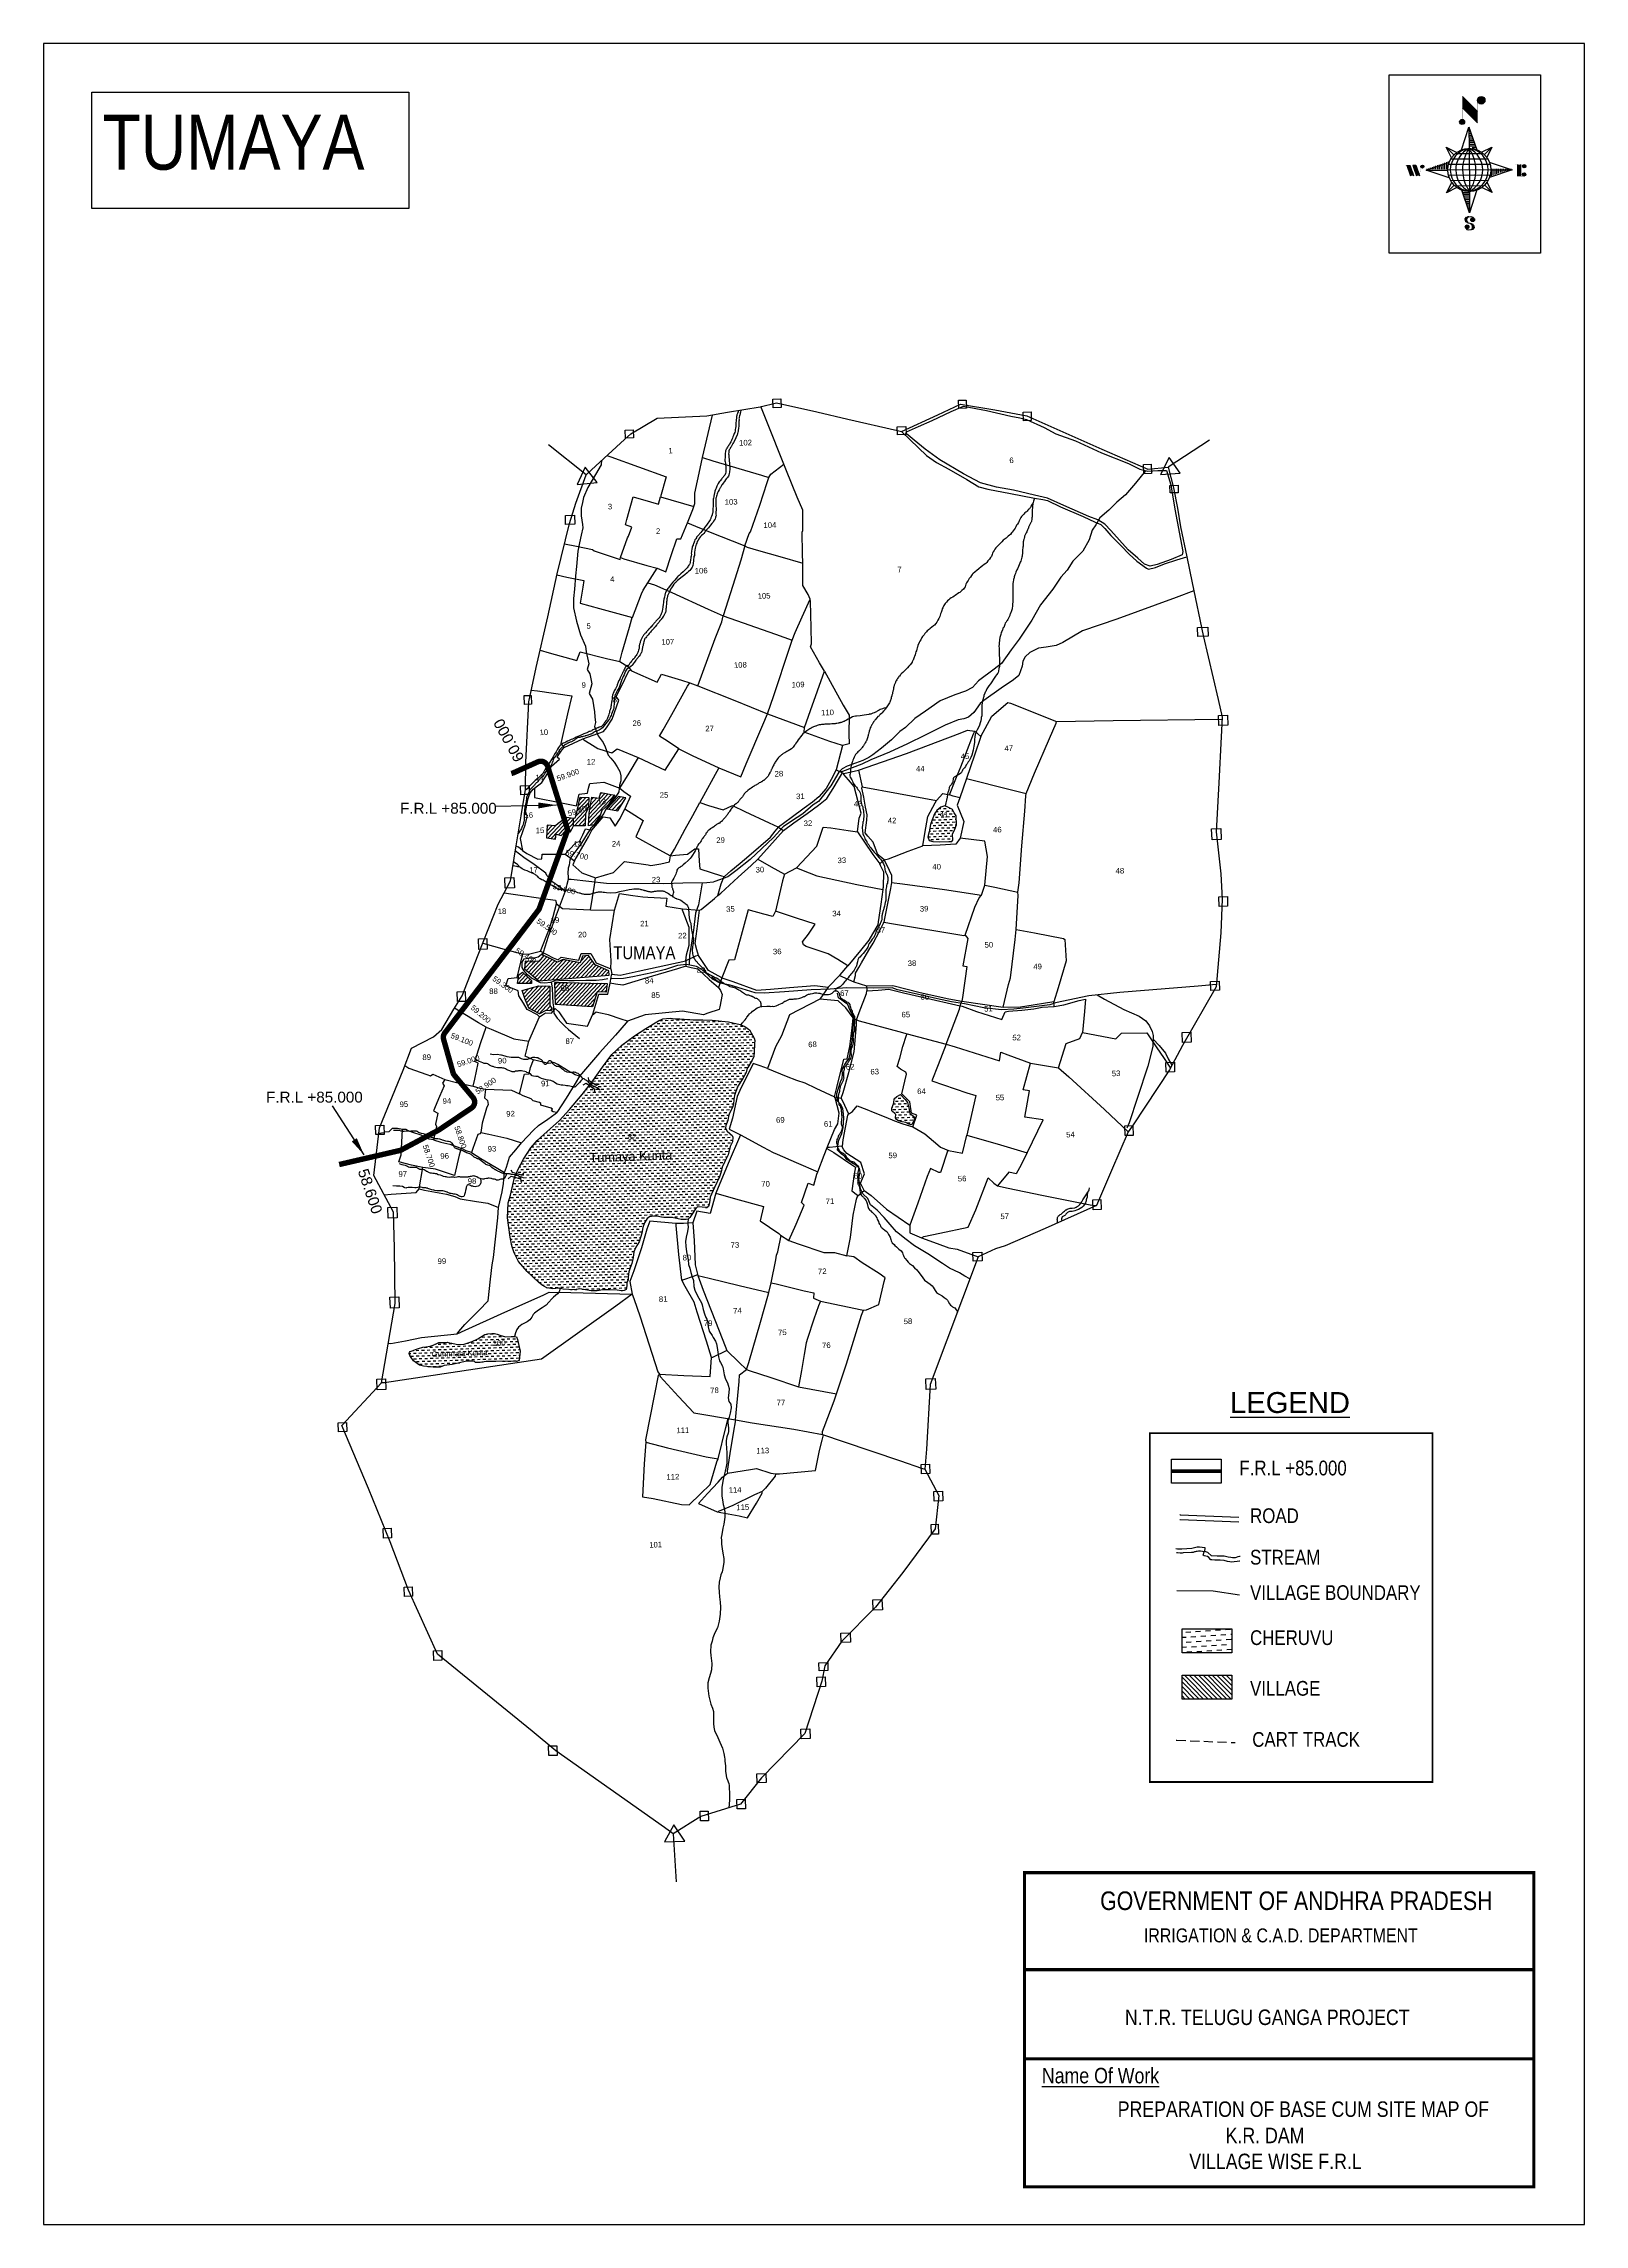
# Model space of a CAD drawing. Header units: inches. Extents: x 344504 to 348754, y 1574510 to 1580528.
import ezdxf
from ezdxf.enums import TextEntityAlignment as Align

# ---------------------------------------------------------------- set-up
doc = ezdxf.new("R2010")
doc.units = ezdxf.units.IN
doc.header["$MEASUREMENT"] = 0
doc.linetypes.add('DASHED', pattern=[0.75, 0.5, -0.25])
for name, color, linetype in [('AQUADUCT', 1, 'Continuous'), ('BLOCK', 7, 'Continuous'), ('bord', 1, 'Continuous'), ('C LINE COO', 6, 'Continuous'), ('CART TRACK', 51, 'Continuous'), ('FRAME 025', 7, 'Continuous'), ('PLATS', 6, 'Continuous'), ('ROADS', 2, 'Continuous'), ('STREAM', 4, 'Continuous'), ('STREAMS', 131, 'Continuous'), ('TABLE', 7, 'Continuous'), ('Tank', 17, 'Continuous'), ('TANKS', 4, 'Continuous'), ('TITLEBLOCK', 7, 'Continuous'), ('VB', 5, 'Continuous'), ('VILLAGE BOUNDARY', 6, 'Continuous'), ('VILLAGE_AREA', 1, 'Continuous'), ('VILLAGES', 1, 'Continuous')]:
    doc.layers.add(name, color=color, linetype=linetype)
doc.layers.add('ROAD', color=1, linetype='Continuous', lineweight=25)
doc.styles.add('A', font='arial.ttf')
doc.styles.add('ARIALN', font='ARIALN.TTF')
doc.styles.get("Standard").update_dxf_attribs({"font": 'arial.ttf'})
doc.dimstyles.get("Standard").update_dxf_attribs({"dimtxt": 0.18, "dimasz": 0.18, "dimexe": 0.18, "dimexo": 0.0625, "dimgap": 0.09, "dimtad": 0, "dimtih": 1, "dimtoh": 1, "dimdec": 4, "dimzin": 0, "dimdsep": 46, "dimtxsty": 'Standard', "dimcen": 0.09, "dimadec": 0, "dimazin": 0, "dimtfac": 1, "dimtdec": 4, "dimtofl": 0, "dimtmove": 0, "dimatfit": 3, "dimfxl": 0, "dimtolj": 1, "dimtzin": 0, "dimarcsym": 0})
pattern_1 = [(267.297113149, (-8720374.938, 50637915.138), (10.5367255337, -0.497431438), [])]
pattern_2 = [(357.297113149, (-8720374.938, 50637915.138), (0.497431438, 10.5367255337), [])]
pattern_3 = [(1.9712, (349158.751, 1575739.177), (7.37445, 7.900165), [7.64183, -7.64183])]
pattern_4 = [(46.9712, (349158.751, 1575739.177), (-5.58626, 5.214524), [])]

# ---------------------------------------------------------------- blocks, each defined once
blk = doc.blocks.new('*X17')
at = {"color": 0, "linetype": 'Continuous'}
for p, q in [((6321.6, 240.5), (6322.3, 241.2)), ((6321.6, 240.3), (6322.3, 241)), ((6321.6, 240.1), (6322.3, 240.8)), ((6321.6, 239.9), (6322.4, 240.7)), ((6321.6, 239.8), (6322.4, 240.6)), ((6321.6, 239.6), (6322.5, 240.5)), ((6321.6, 239.4), (6322.5, 240.3)), ((6321.6, 239.2), (6322.6, 240.2)), ((6321.7, 239.1), (6322.6, 240.1)), ((6321.8, 240.8), (6322.4, 241.4)), ((6321.8, 239), (6322.7, 240)), ((6321.8, 239), (6322.8, 239.9)), ((6321.9, 238.9), (6322.9, 239.8)), ((6322, 238.8), (6323, 239.7)), ((6322.1, 241.3), (6322.4, 241.6)), ((6322.1, 238.7), (6323.1, 239.6)), ((6322.2, 238.6), (6323.1, 239.6)), ((6322.3, 238.5), (6323.2, 239.5)), ((6322.4, 238.5), (6323.3, 239.4)), ((6322.5, 238.4), (6323.4, 239.3)), ((6322.7, 238.4), (6323.6, 239.3)), ((6322.8, 238.3), (6323.7, 239.2)), ((6322.9, 238.3), (6323.8, 239.1)), ((6323.1, 238.2), (6323.9, 239.1)), ((6323.2, 238.2), (6324, 239)), ((6323.3, 238.2), (6324.2, 239)), ((6323.5, 238.1), (6324.3, 238.9)), ((6323.7, 238.1), (6324.4, 238.9)), ((6323.8, 238.1), (6324.6, 238.8)), ((6324.1, 238.2), (6324.7, 238.8)), ((6324.3, 238.3), (6324.9, 238.8)), ((6324.6, 238.3), (6325.1, 238.8)), ((6324.8, 238.4), (6325.2, 238.8)), ((6325.1, 238.5), (6325.4, 238.8)), ((6325.4, 238.6), (6325.6, 238.8))]:
    blk.add_line(p, q, dxfattribs=at)
blk = doc.blocks.new('*X16')
at = {"color": 0, "linetype": 'Continuous'}
for p, q in [((6324.4, 240.3), (6324.5, 240.4)), ((6324.6, 240.3), (6324.8, 240.5)), ((6324.7, 240.2), (6325, 240.5)), ((6324.8, 240.2), (6325.2, 240.6)), ((6325, 240.1), (6325.5, 240.6)), ((6325.1, 240.1), (6325.6, 240.6)), ((6325.2, 240), (6325.8, 240.6)), ((6325.3, 240), (6326, 240.6)), ((6325.4, 239.9), (6326.1, 240.6)), ((6325.5, 239.8), (6326.2, 240.5)), ((6325.6, 239.8), (6326.3, 240.5)), ((6325.7, 239.7), (6326.5, 240.4)), ((6325.9, 239.6), (6326.6, 240.3)), ((6326, 239.5), (6326.7, 240.3)), ((6326, 239.4), (6326.8, 240.2)), ((6326.1, 239.3), (6327, 240.2)), ((6326.2, 239.3), (6327.1, 240.1)), ((6326.3, 239.2), (6327.1, 240)), ((6326.4, 239.1), (6327.2, 239.9)), ((6326.5, 239), (6327.3, 239.8)), ((6326.5, 238.9), (6327.4, 239.7)), ((6326.6, 238.8), (6327.5, 239.6)), ((6326.7, 238.7), (6327.5, 239.5)), ((6326.8, 238.6), (6327.6, 239.4)), ((6326.8, 238.5), (6327.7, 239.3)), ((6326.8, 236.5), (6327.4, 237)), ((6326.9, 238.3), (6327.8, 239.2)), ((6326.9, 238.2), (6327.9, 239.1)), ((6326.9, 236.8), (6327.6, 237.4)), ((6327, 238.1), (6327.8, 239)), ((6327, 237.9), (6327.8, 238.8)), ((6327, 237.8), (6327.8, 238.6)), ((6327, 237.6), (6327.8, 238.4)), ((6327, 237.4), (6327.8, 238.2)), ((6327, 237.3), (6327.8, 238)), ((6327, 237.1), (6327.8, 237.9))]:
    blk.add_line(p, q, dxfattribs=at)
blk = doc.blocks.new('H')
at = {"layer": 'bord', "extrusion": (0.000427885, 0.004792, 0.999988)}
h = blk.add_hatch(dxfattribs=at)
h.set_pattern_fill('LINE', color=8, scale=84.387686, angle=-2.7029, style=0)
h.set_pattern_definition(pattern_2)
h.paths.add_polyline_path([(-492, 786, -0.090992), (-448, 775), (-486, 912)])
h = blk.add_hatch(dxfattribs=at)
h.set_pattern_fill('LINE', color=8, scale=84.387686, angle=-92.7029, style=0)
h.set_pattern_definition(pattern_1)
h.paths.add_polyline_path([(-625, 665, -0.090992), (-615, 710), (-751, 671)])
h = blk.add_hatch(dxfattribs=at)
h.set_pattern_fill('LINE', color=8, scale=84.387686, angle=-92.7029, style=0)
h.set_pattern_definition(pattern_1)
h.paths.add_polyline_path([(-246, 647), (-372, 653, -0.090992), (-382, 609)])
h = blk.add_hatch(dxfattribs=at)
h.set_pattern_fill('LINE', color=8, scale=84.387686, angle=-2.7029, style=0)
h.set_pattern_definition(pattern_2)
h.paths.add_polyline_path([(-504, 533, -0.090992), (-549, 543), (-510, 406)])
for p, q in [((-516, 1087, -1217), (-432, 994, -1217)), ((-538, 774, -1216), (-487, 906, -1216)), ((-519, 1020, -1217), (-435, 927, -1216)), ((-487, 906, -1216), (-493, 780, -1216)), ((-487, 906, -1216), (-448, 769, -1216)), ((-627, 794, -1216), (-567, 760, -1216)), ((-627, 794, -1216), (-584, 747, -1215)), ((-599, 731, -1215), (-627, 794, -1216)), ((-421, 753, -1216), (-359, 781, -1216)), ((-359, 781, -1216), (-405, 739, -1216)), ((-359, 781, -1216), (-392, 721, -1215)), ((-865, 701, -1215), (-847, 638, -1215)), ((-847, 700, -1215), (-829, 637, -1215)), ((-829, 699, -1215), (-811, 636, -1215)), ((-829, 699, -1215), (-811, 698, -1215)), ((-811, 698, -1215), (-794, 635, -1215)), ((-752, 665, -1215), (-615, 704, -1215)), ((-752, 665, -1215), (-625, 659, -1215)), ((-619, 614, -1215), (-752, 665, -1215)), ((-379, 693, -1215), (-246, 641, -1215)), ((-373, 647, -1215), (-246, 641, -1215)), ((-213, 669, -1215), (-217, 601, -1215)), ((-197, 600, -1215), (-194, 668, -1215)), ((-639, 526, -1214), (-606, 585, -1215)), ((-639, 526, -1214), (-593, 568, -1215)), ((-577, 553, -1215), (-639, 526, -1214)), ((-511, 400, -1214), (-549, 537, -1214)), ((-460, 533, -1215), (-511, 400, -1214)), ((-505, 527, -1214), (-511, 400, -1214)), ((-371, 513, -1214), (-431, 546, -1215)), ((-371, 513, -1214), (-414, 560, -1215)), ((-399, 576, -1215), (-371, 513, -1214)), ((-246, 641, -1215), (-383, 603, -1215))]:
    blk.add_line(p, q, dxfattribs=at)
at = {"layer": 'bord', "color": 8, "linetype": 'ByBlock', "extrusion": (0.000427885, 0.004792, 0.999988)}
for p, q in [((-493, 780, -1216), (-505, 527, -1214)), ((-373, 647, -1215), (-625, 659, -1215)), ((-375, 679, -1215), (-620, 691, -1215)), ((-386, 711, -1215), (-605, 722, -1215)), ((-411, 744, -1216), (-578, 752, -1216)), ((-378, 616, -1215), (-623, 628, -1215)), ((-392, 585, -1215), (-611, 595, -1215)), ((-420, 555, -1215), (-587, 562, -1215))]:
    blk.add_line(p, q, dxfattribs=at)
at = {"layer": 'bord', "extrusion": (0.000427885, 0.004792, 0.999988), "elevation": -1212}
for points, const_width in [([(-522, 960), (-516, 1093)], 1.61), ([(-434, 933), (-428, 1066)], 1.61), ([(-870, 707), (-846, 706)], 0.642), ([(-829, 643), (-821, 678)], 0.642), ([(-793, 641), (-782, 694)], 0.642), ([(-223, 676), (-174, 673)], 0.706), ([(-829, 643), (-855, 644)], 0.642), ([(-811, 642), (-784, 641)], 0.642), ([(-177, 605), (-226, 607)], 0.706), ([(-195, 645), (-185, 644)], 0.706)]:
    blk.add_lwpolyline(points, dxfattribs=dict(at, const_width=const_width))
for points, const_width in [([(-414, 1073, 1), (-398, 1058, 1)], 22.3), ([(-530, 950, 1), (-520, 939, 1)], 14.8), ([(-776, 697, 1), (-769, 690, 1)], 8.9), ([(-178, 667, 1), (-171, 660, 1)], 9.79), ([(-180, 618, 1), (-173, 611, 1)], 9.79), ([(-525, 322, 1), (-533, 329, 1)], 11.1), ([(-490, 362, 1), (-498, 369, 1)], 11.1)]:
    blk.add_lwpolyline(points, format="xyb", close=True, dxfattribs=dict(at, const_width=const_width))
for points in [[(-537, 317), (-531, 310), (-520, 307), (-505, 307), (-494, 310), (-486, 318), (-487, 326), (-491, 333), (-494, 336), (-503, 341), (-522, 347), (-530, 352), (-534, 355), (-537, 363), (-537, 373), (-530, 381), (-520, 384), (-504, 384), (-493, 380), (-487, 373)], [(-522, 348), (-526, 354), (-528, 361), (-528, 371), (-526, 375), (-521, 381), (-515, 384)], [(-505, 307), (-499, 312), (-497, 319), (-497, 327), (-501, 335), (-509, 343)]]:
    blk.add_lwpolyline(points, dxfattribs=at)
at = {"layer": 'bord', "extrusion": (0.000427885, 0.004792, 0.999988)}
for centre, radius in [((-406, 1065, -1212), 22.3), ((-525, 944, -1212), 14.8), ((-498, 659, -1212), 127), ((-773, 694, -1212), 8.9), ((-174, 663, -1212), 9.79), ((-177, 615, -1212), 9.79), ((-529, 325, -1212), 11.1), ((-494, 365, -1212), 11.1)]:
    blk.add_circle(centre, radius, dxfattribs=at)
at = {"layer": 'bord', "color": 8, "linetype": 'ByBlock', "extrusion": (0.000427885, 0.004792, 0.999988)}
for centre, radius, start, end in [((-482, 658, -1212), 128, 94.9254, 259.6691), ((-437, 656, -1212), 141, 113.2864, 241.308), ((-316, 651, -1212), 222, 142.5892, 212.0053), ((-560, 662, -1212), 141, 293.2864, 61.308), ((-681, 668, -1212), 222, 322.5892, 32.0053), ((-515, 660, -1212), 128, 274.9254, 79.6691)]:
    blk.add_arc(centre, radius, start, end, dxfattribs=at)
at = {"layer": 'bord', "extrusion": (0.000427885, 0.004792, 0.999988)}
for points in [[(-516, 1093, -1212), (-431, 1000, -1212), (-519, 1026, -1212), (-434, 933, -1212)], [(-864, 707, -1212), (-846, 706, -1212), (-846, 644, -1212), (-829, 643, -1212)], [(-829, 705, -1212), (-811, 704, -1212), (-811, 642, -1212), (-793, 641, -1212)], [(-193, 674, -1212), (-197, 606, -1212), (-213, 675, -1212), (-216, 607, -1212)]]:
    blk.add_solid(points, dxfattribs=at)
at = {"layer": 'bord', "extrusion": (0.000427885, 0.004792, 0.999988), "xscale": 7.977342409717546, "yscale": 7.977342408231451, "zscale": 7.977342408476333, "rotation": 138.0840426661453}
for name, p in [('*X16', (38301, -31929, -1212)), ('*X17', (38314, -31951, -1212))]:
    blk.add_blockref(name, p, dxfattribs=at)

msp = doc.modelspace()

# ---------------------------------------------------------------- hatches: boundary and pattern name
at = {"layer": 'Tank'}
h = msp.add_hatch(dxfattribs=at)
h.set_pattern_fill('DASH', color=4, scale=109.820791, angle=3.54054, style=0)
h.set_pattern_definition([(3.5405362, (-2486281.506, -9937542.757), (12.853654106, 14.54914146), [13.727598863, -13.727598863])])
h.paths.add_polyline_path([(347781.9, 1576087.9), (347781.9, 1576153.5), (347644.6, 1576153.5), (347644.6, 1576087.9)])
at = {"layer": 'TANKS'}
h = msp.add_hatch(dxfattribs=at)
h.set_pattern_fill('DASH', color=256, scale=300, angle=1.9712, style=0)
h.set_pattern_definition(pattern_3)
h.paths.add_polyline_path([(346950.5, 1578372.9), (346947.2, 1578353.1), (346943.3, 1578339), (346946.8, 1578329.1), (346957.5, 1578325.8), (346976, 1578325.5), (347001.5, 1578326.5), (347009.7, 1578325.9), (347012.2, 1578330), (347011.3, 1578346.8), (347017.5, 1578360.4), (347022.3, 1578372), (347021.7, 1578396.8), (347016.5, 1578404.8), (347011.8, 1578414.6), (347000.9, 1578420.3), (346990.6, 1578424.2), (346979.2, 1578420.9), (346968, 1578411.5), (346961.8, 1578402.6), (346955.8, 1578385.7)])
h.paths.add_polyline_path([(346972.9, 1578388.6), (347004.4, 1578389.7), (347003.6, 1578412.7), (346972.1, 1578411.7)], flags=24)
h = msp.add_hatch(dxfattribs=at)
h.set_pattern_fill('DASH', color=256, scale=300, angle=1.9712, style=0)
h.set_pattern_definition(pattern_3)
h.paths.add_polyline_path([(346169.1, 1577285.9), (346175.8, 1577290.8), (346187.2, 1577292.5), (346195.6, 1577292), (346208.8, 1577289.6), (346222.7, 1577288.9), (346236.8, 1577288.8), (346246.7, 1577286.7), (346262.9, 1577283), (346273.9, 1577282.8), (346282.4, 1577283.8), (346286.8, 1577288.8), (346294.3, 1577300), (346302.8, 1577312.4), (346308.3, 1577318), (346321, 1577317.4), (346334.4, 1577316), (346338.2, 1577318.7), (346340.9, 1577329.3), (346342.9, 1577344.9), (346354.9, 1577371.8), (346369.2, 1577401.2), (346373.4, 1577415.1), (346376.5, 1577427.1), (346383.4, 1577442.9), (346392.8, 1577461.2), (346397.8, 1577484.7), (346404.9, 1577497.2), (346405.5, 1577510.3), (346403.5, 1577514.8), (346397.1, 1577520), (346389.5, 1577526.4), (346385.2, 1577535.5), (346386.3, 1577542.7), (346392.1, 1577556.1), (346393.6, 1577568), (346396.7, 1577576.4), (346404.7, 1577591.7), (346407.8, 1577601.2), (346408.6, 1577614.2), (346410.1, 1577625.5), (346412.5, 1577633.4), (346419.3, 1577651), (346433, 1577672), (346442.6, 1577688.8), (346444.5, 1577697.3), (346447, 1577702.5), (346458.6, 1577722.3), (346463.1, 1577733.3), (346464.7, 1577743.8), (346465.2, 1577768.6), (346466, 1577777.4), (346464.4, 1577783.7), (346459.9, 1577791.5), (346451.7, 1577806.2), (346439.1, 1577815.6), (346425.7, 1577821.5), (346393.7, 1577828.2), (346348.3, 1577832.7), (346323, 1577833.7), (346296.5, 1577834.3), (346259.7, 1577836.4), (346246.9, 1577837.2), (346232.9, 1577838.4), (346212.5, 1577837.1), (346200.9, 1577831.5), (346165.3, 1577809.9), (346134.3, 1577789.8), (346099.6, 1577764.5), (346071.8, 1577738), (346045.6, 1577703.2), (346019.2, 1577665.6), (345990.2, 1577627.7), (345955.1, 1577586.9), (345927.6, 1577556.2), (345893.5, 1577526.3), (345865.8, 1577501), (345848.5, 1577481.2), (345828.4, 1577449.8), (345814.3, 1577423.6), (345803.7, 1577399.2), (345791.9, 1577350.4), (345786, 1577328.7), (345784.1, 1577288), (345791.8, 1577234.1), (345796.4, 1577210.8), (345802.4, 1577191.1), (345814.3, 1577167.5), (345838, 1577139.4), (345868.5, 1577110.8), (345879.2, 1577102.1), (345892.6, 1577094.6), (345909.3, 1577092.2), (345926.8, 1577093.2), (345938, 1577090.7), (345968.5, 1577088.9), (345983.6, 1577091.4), (345998.7, 1577089.2), (346014.5, 1577085.9), (346031.4, 1577086.2), (346046.9, 1577089.2), (346067.2, 1577089.4), (346086.8, 1577087.8), (346098.2, 1577086.5), (346105.5, 1577087.3), (346111.2, 1577090.3), (346113.1, 1577100.3), (346113.6, 1577108.9), (346116.6, 1577116.1), (346117, 1577124.9), (346118.9, 1577139), (346121.9, 1577150.1), (346126.7, 1577161.8), (346130.7, 1577178.3), (346132.3, 1577194.1), (346138.2, 1577206.5), (346147.6, 1577221.3), (346154.7, 1577245.5), (346157.2, 1577261.3), (346161.7, 1577273.7)])
h.paths.add_polyline_path([(346002.9, 1577425.1), (346247.8, 1577433.5), (346246.1, 1577482.4), (346001.2, 1577474)], flags=24)
h.paths.add_polyline_path([(346112.2, 1577499), (346143.8, 1577500.1), (346143, 1577523.5), (346111.4, 1577522.4)], flags=24)
h = msp.add_hatch(dxfattribs=at)
h.set_pattern_fill('DASH', color=256, scale=300, angle=1.9712, style=0)
h.set_pattern_definition(pattern_3)
h.paths.add_polyline_path([(346891.1, 1577591.2), (346887.5, 1577606.4), (346880.6, 1577614.2), (346867.8, 1577627.9), (346857.5, 1577622.4), (346850.5, 1577616.2), (346849.2, 1577605.4), (346844.1, 1577590.6), (346844.5, 1577583.1), (346846.5, 1577580), (346851.7, 1577576.5), (346854.9, 1577573), (346853.9, 1577563.3), (346854.8, 1577560.3), (346862.7, 1577555.3), (346872.8, 1577552.2), (346882.3, 1577550.6), (346891.4, 1577546), (346897.2, 1577544.1), (346900.6, 1577546.5), (346904.7, 1577556.4), (346906.3, 1577565.8), (346904.1, 1577568.3), (346894.2, 1577576)])
h = msp.add_hatch(dxfattribs=at)
h.set_pattern_fill('DASH', color=256, scale=300, angle=1.9712, style=0)
h.set_pattern_definition(pattern_3)
h.paths.add_polyline_path([(345778.5, 1576959.7), (345769.7, 1576962.2), (345762.6, 1576963.9), (345755.6, 1576966.7), (345748.2, 1576968.8), (345741.2, 1576968.8), (345728.5, 1576967.9), (345721.5, 1576965.7), (345702.5, 1576953.8), (345686.1, 1576946.6), (345664.2, 1576939.1), (345654.6, 1576937.9), (345642.7, 1576939), (345630.8, 1576942), (345620.6, 1576944.1), (345618.4, 1576944.3), (345611.8, 1576944.1), (345604.9, 1576943.8), (345594.5, 1576943.9), (345586.9, 1576940.5), (345579.3, 1576936.6), (345570.5, 1576933.7), (345559, 1576932), (345550.8, 1576930.8), (345538.9, 1576927.2), (345529.9, 1576924), (345521.3, 1576920.5), (345515.8, 1576918.7), (345513.6, 1576916.4), (345512.7, 1576913.1), (345514.2, 1576908.3), (345518.1, 1576902.1), (345524.7, 1576892.8), (345541.7, 1576881.5), (345552.5, 1576878.1), (345578.6, 1576875.9), (345598, 1576875.9), (345609, 1576880), (345631.1, 1576883.1), (345651.5, 1576887.6), (345670.6, 1576891.9), (345687.5, 1576892.5), (345693.2, 1576891.1), (345695.7, 1576889), (345707.4, 1576889), (345725.5, 1576890.9), (345751.8, 1576891.5), (345773.7, 1576891.9), (345808.5, 1576891.1), (345816.5, 1576894), (345818.7, 1576919.8), (345815.4, 1576935.1), (345812, 1576952.2), (345808.9, 1576959), (345803.7, 1576960.2), (345794.4, 1576960.1)])
h.paths.add_polyline_path([(345571.1, 1576899.2), (345733.4, 1576904.8), (345732.6, 1576928.5), (345570.2, 1576922.9)], flags=24)
h.paths.add_polyline_path([(345739.5, 1576929.5), (345783, 1576931), (345782.1, 1576954.5), (345738.7, 1576953)], flags=24)
at = {"layer": 'VILLAGE_AREA'}
h = msp.add_hatch(dxfattribs=at)
h.set_pattern_fill('ANSI31', color=256, scale=72.2627, angle=89.82225, style=0)
h.set_pattern_definition([(134.8222507, (2255.301, -46210.669), (-6.406964943, -6.36733497), [])])
h.paths.add_polyline_path([(347644.6, 1576025.6), (347644.6, 1575960), (347781.9, 1575960), (347781.9, 1576025.6)])
at = {"layer": 'VILLAGES'}
h = msp.add_hatch(dxfattribs=at)
h.set_pattern_fill('ANSI31', color=256, scale=300, angle=1.9712, style=0)
h.set_pattern_definition(pattern_4)
h.paths.add_polyline_path([(346044.2, 1578412.1), (346062.4, 1578428.2), (346079.8, 1578454.4), (346041.8, 1578461.6), (346036.5, 1578445.4), (346016.6, 1578448), (346009.6, 1578404.2), (346007.3, 1578369.4), (346022, 1578371.7), (346039.7, 1578397.6)])
h.paths.add_polyline_path([(346088.5, 1578410.5), (346110.7, 1578446.2), (346090.3, 1578450.3), (346057.9, 1578416.1)])
h.paths.add_polyline_path([(346007.7, 1578421.8), (346008.1, 1578447.2), (345984.3, 1578448.2), (345977.3, 1578414.9), (345971.7, 1578392), (345966.5, 1578389.9), (345966.5, 1578369.6), (345998.4, 1578369.6), (345999.5, 1578402.2)])
h.paths.add_polyline_path([(345957.4, 1578352.9), (345966.5, 1578369.6), (345966.5, 1578389.9), (345946.9, 1578392.1), (345923.5, 1578375.4), (345916.2, 1578369.7), (345893.8, 1578371.4), (345891.4, 1578336.2), (345916.4, 1578332.8), (345918, 1578346.2), (345932.2, 1578342.9), (345942.3, 1578353.8)])
h.paths.add_polyline_path([(346028, 1578424.1), (346059.6, 1578425.2), (346058.8, 1578448.7), (346027.2, 1578447.6)], flags=24)
h = msp.add_hatch(dxfattribs=at)
h.set_pattern_fill('ANSI31', color=256, scale=300, angle=1.9712, style=0)
h.set_pattern_definition(pattern_4)
h.paths.add_polyline_path([(346064, 1577957.1), (346063.6, 1577969.3), (346026, 1577986.2), (346007.2, 1578011.1), (345990.8, 1578009.9), (345984.5, 1577991.4), (345942, 1577999.2), (345934.5, 1578000), (345921.8, 1577993.5), (345897.8, 1578005.3), (345883.9, 1578011.8), (345870.4, 1577995.4), (345833, 1577996.3), (345830.9, 1577974.4), (345870.7, 1577941.6)])
h.paths.add_polyline_path([(346018.7, 1577869.7), (346031.3, 1577911.4), (346056, 1577910.2), (346059.3, 1577934.5), (346013.6, 1577935.3), (345947.7, 1577936.8), (345914.4, 1577937.1), (345916.2, 1577876.5)])
h.paths.add_polyline_path([(345901.1, 1577927.1), (345870.4, 1577928.2), (345846.2, 1577921), (345824.9, 1577915), (345831.9, 1577892.8), (345842.7, 1577866.2), (345872.6, 1577850.4), (345889.4, 1577859.9), (345902.6, 1577858.6), (345907.1, 1577864.1), (345901.1, 1577873.5)])
h.paths.add_polyline_path([(345825, 1577965.7), (345815.4, 1577957.8), (345811.5, 1577933.9), (345850.6, 1577934.1), (345850.6, 1577942.6)])
h.paths.add_polyline_path([(345926.7, 1577909.5), (345958.3, 1577910.6), (345957.5, 1577934), (345925.9, 1577932.9)], flags=24)

# ---------------------------------------------------------------- linework, layer by layer
at = {"layer": 'BLOCK', "color": 1, "const_width": 15}
msp.add_lwpolyline([(345794.6, 1578513.7), (345797.8, 1578514.6, 0.031626), (345800.2, 1578515.5), (345867.5, 1578545.8, -0.449057), (345894.8, 1578533.5), (345948, 1578364.4, -0.16423), (345947.7, 1578351.6), (345872, 1578141.9, -0.07641), (345869.1, 1578136.6), (345611.1, 1577798, 0.236005), (345607.7, 1577780.4), (345633.8, 1577688.1, 0.106036), (345637.8, 1577680.7), (345688.7, 1577620, -0.445632), (345684.5, 1577590.6), (345596.9, 1577531.6, -0.025714), (345595.1, 1577530.5), (345491.3, 1577475.2, -0.065611), (345486.4, 1577473.4), (345319.7, 1577434.8)], format="xyb", dxfattribs=at)
at = {"layer": 'BLOCK', "color": 1, "const_width": 10.6}
msp.add_lwpolyline([(347752.4, 1576588.7), (347615.2, 1576588.7)], dxfattribs=at)
at = {"layer": 'BLOCK', "color": 2}
for p in [(345845.6, 1578536), (345907.4, 1578493.2), (345937.5, 1578397.8), (345930.1, 1578302.8), (345896.1, 1578208.7), (345855.3, 1578118.3), (345794.6, 1578038.8), (345734, 1577959.3), (345673.4, 1577879.7), (345612.8, 1577800.2), (345629.1, 1577704.7), (345685.5, 1577623.8), (345633.5, 1577556.2), (345547.6, 1577505.2), (345358.9, 1577443.9), (345456.3, 1577466.4)]:
    msp.add_point(p, dxfattribs=at)
at = {"layer": 'C LINE COO', "color": 0}
msp.add_lwpolyline([(344504.4, 1580527.7), (344504.4, 1574510.4), (348754.4, 1574510.4), (348754.4, 1580527.7), (344504.4, 1580527.7)], dxfattribs=at)
msp.add_lwpolyline([(344637, 1580393.7), (345511.4, 1580393.7), (345511.4, 1580073.1), (344637, 1580073.1)], close=True, dxfattribs=at)
at = {"layer": 'CART TRACK'}
for p, q in [((347007.9, 1579512.4), (347042.2, 1579526.9)), ((347042.2, 1579526.9), (347105.5, 1579515.3)), ((346884.4, 1579456.3), (346917.6, 1579471.3)), ((346917.6, 1579471.3), (346955.2, 1579487.8)), ((346955.2, 1579487.8), (347007.9, 1579512.4)), ((347105.5, 1579515.3), (347172.1, 1579499.3)), ((347172.1, 1579499.3), (347197.3, 1579494.9)), ((347197.3, 1579494.9), (347215.2, 1579490.8)), ((347215.2, 1579490.8), (347264.4, 1579468.5)), ((347264.4, 1579468.5), (347296.7, 1579450.6)), ((346883.2, 1579452.2), (346884.4, 1579456.3)), ((346889.6, 1579446.9), (346883.2, 1579452.2)), ((346905.3, 1579433.5), (346889.6, 1579446.9)), ((346935.8, 1579408.2), (346905.3, 1579433.5)), ((346976.9, 1579379), (346935.8, 1579408.2)), ((347296.7, 1579450.6), (347351.1, 1579431.2)), ((347351.1, 1579431.2), (347422.4, 1579398.9)), ((346042.8, 1579365.1), (346027, 1579338.3)), ((346043.7, 1579378), (346042.8, 1579365.1)), ((347041.4, 1579340.5), (346976.9, 1579379)), ((347422.4, 1579398.9), (347497.3, 1579369.3)), ((347497.3, 1579369.3), (347528, 1579353.5)), ((347543.9, 1579349.3), (347516.2, 1579314.8)), ((347528, 1579353.5), (347550.4, 1579347.5)), ((347550.4, 1579347.5), (347577.9, 1579349.8)), ((347577.9, 1579349.8), (347601.8, 1579350.1)), ((347601.8, 1579350.1), (347613.3, 1579310.6)), ((346005.3, 1579303.3), (345993.2, 1579275)), ((346027, 1579338.3), (346005.3, 1579303.3)), ((347089.1, 1579315.9), (347041.4, 1579340.5)), ((347133, 1579303.8), (347089.1, 1579315.9)), ((347179.7, 1579295.1), (347133, 1579303.8)), ((347237.3, 1579281.3), (347179.7, 1579295.1)), ((347516.2, 1579314.8), (347488.4, 1579283.1)), ((347613.3, 1579310.6), (347625.1, 1579243.4)), ((345991.1, 1579261.8), (345987.5, 1579246.3)), ((345987.5, 1579246.3), (345987.5, 1579224.8)), ((345993.2, 1579275), (345991.1, 1579261.8)), ((347273.8, 1579273.6), (347237.3, 1579281.3)), ((347318.6, 1579252.8), (347273.8, 1579273.6)), ((347387.1, 1579223.2), (347318.6, 1579252.8)), ((347442.7, 1579240.5), (347418, 1579219.3)), ((347464.4, 1579262.3), (347442.7, 1579240.5)), ((347488.4, 1579283.1), (347464.4, 1579262.3)), ((347625.1, 1579243.4), (347646.8, 1579125.9)), ((345986.8, 1579171.4), (345982.5, 1579149.8)), ((345991.5, 1579191.8), (345986.8, 1579171.4)), ((345987.5, 1579224.8), (345991, 1579200.7)), ((345991, 1579200.7), (345991.5, 1579191.8)), ((347412.5, 1579213.9), (347387.1, 1579223.2)), ((347396.9, 1579185.6), (347388.8, 1579158.2)), ((347406.5, 1579199.8), (347396.9, 1579185.6)), ((347418, 1579219.3), (347406.5, 1579199.8)), ((347431.7, 1579201.4), (347412.5, 1579213.9)), ((347447.8, 1579184.4), (347431.7, 1579201.4)), ((347496.2, 1579130.9), (347447.8, 1579184.4)), ((345978.1, 1579127.5), (345974.5, 1579085)), ((345982.5, 1579149.8), (345978.1, 1579127.5)), ((347370.6, 1579127.5), (347343.1, 1579099.3)), ((347388.8, 1579158.2), (347370.6, 1579127.5)), ((347522.7, 1579108.3), (347496.2, 1579130.9)), ((347540.8, 1579091.4), (347522.7, 1579108.3)), ((347645.2, 1579116.9), (347615.1, 1579103.8)), ((347646.8, 1579125.9), (347645.2, 1579116.9)), ((345971.2, 1579059.4), (345969.2, 1579022.8)), ((345974.5, 1579085), (345971.2, 1579059.4)), ((347310.4, 1579055.2), (347288.4, 1579022)), ((347327.9, 1579074.8), (347310.4, 1579055.2)), ((347343.1, 1579099.3), (347327.9, 1579074.8)), ((347557, 1579086.1), (347540.8, 1579091.4)), ((347576.4, 1579090.1), (347557, 1579086.1)), ((347615.1, 1579103.8), (347576.4, 1579090.1)), ((345966.4, 1578996.2), (345966.3, 1578970.6)), ((345969.2, 1579022.8), (345966.4, 1578996.2)), ((347288.4, 1579022), (347254.4, 1578979)), ((345966.3, 1578970.6), (345974.6, 1578933.7)), ((345974.6, 1578933.7), (345985.2, 1578896.6)), ((347230.1, 1578936.4), (347195.7, 1578884.7)), ((347254.4, 1578979), (347230.1, 1578936.4)), ((345985.2, 1578896.6), (345999.1, 1578865)), ((345999.1, 1578865), (346001.3, 1578849.4)), ((347195.7, 1578884.7), (347173, 1578854.9)), ((346001.3, 1578849.4), (346008.7, 1578816.4)), ((346008.7, 1578816.4), (346004, 1578800.9)), ((347146.4, 1578817.6), (347126.1, 1578801.9)), ((347173, 1578854.9), (347146.4, 1578817.6)), ((346004, 1578800.9), (346011.1, 1578788.4)), ((346016.2, 1578761.2), (346008.9, 1578734.6)), ((346011.1, 1578788.4), (346016.2, 1578761.2)), ((347066.8, 1578750.7), (347047.6, 1578741.3)), ((347083.2, 1578769), (347066.8, 1578750.7)), ((347126.1, 1578801.9), (347083.2, 1578769)), ((346008.9, 1578734.6), (346018, 1578718.5)), ((346018, 1578718.5), (346023.6, 1578684.3)), ((346936.9, 1578685.9), (346907.7, 1578665.7)), ((346977.2, 1578714.2), (346936.9, 1578685.9)), ((347017.8, 1578731), (346977.2, 1578714.2)), ((347047.6, 1578741.3), (347017.8, 1578731)), ((346023.6, 1578684.3), (346025.2, 1578669.9)), ((346026.8, 1578654.1), (346024.3, 1578643)), ((346024.3, 1578643), (346034.4, 1578617.9)), ((346025.2, 1578669.9), (346026.8, 1578654.1)), ((346866.4, 1578630), (346843.3, 1578607)), ((346881.8, 1578641), (346866.4, 1578630)), ((346907.7, 1578665.7), (346881.8, 1578641)), ((346034.4, 1578617.9), (346048.2, 1578598.9)), ((346048.2, 1578598.9), (346053.2, 1578587.2)), ((346053.2, 1578587.2), (346061.5, 1578564.3)), ((346061.5, 1578564.3), (346068.6, 1578555.7)), ((346791.6, 1578565.3), (346780.5, 1578557.9)), ((346815.4, 1578583.8), (346791.6, 1578565.3)), ((346843.3, 1578607), (346815.4, 1578583.8)), ((346068.6, 1578555.7), (346077.9, 1578544.9)), ((346077.9, 1578544.9), (346086.9, 1578532.3)), ((346086.9, 1578532.3), (346093.5, 1578519.3)), ((346093.5, 1578519.3), (346096.4, 1578507.5)), ((346096.4, 1578507.5), (346096.3, 1578493.2)), ((346706.8, 1578526.7), (346697.8, 1578517.1)), ((346721.2, 1578533.7), (346706.8, 1578526.7)), ((346744.2, 1578542), (346721.2, 1578533.7)), ((346764.3, 1578549.8), (346744.2, 1578542)), ((346780.5, 1578557.9), (346764.3, 1578549.8)), ((346083.8, 1578451.3), (346072.2, 1578435.1)), ((346090.7, 1578463.1), (346083.8, 1578451.3)), ((346092.9, 1578481.2), (346090.7, 1578463.1)), ((346096.3, 1578493.2), (346092.9, 1578481.2)), ((346049.7, 1578403.5), (346027.1, 1578374)), ((346055.1, 1578415.7), (346049.7, 1578403.5)), ((346072.2, 1578435.1), (346055.1, 1578415.7)), ((346003.6, 1578347.6), (345988.8, 1578323.3)), ((346013.6, 1578362.9), (346003.6, 1578347.6)), ((346027.1, 1578374), (346013.6, 1578362.9)), ((345955.7, 1578275.9), (345954.3, 1578261.2)), ((345961.4, 1578286), (345955.7, 1578275.9)), ((345975.4, 1578304.4), (345961.4, 1578286)), ((345988.8, 1578323.3), (345975.4, 1578304.4)), ((345951.3, 1578252.6), (345950.8, 1578238.7)), ((345950.8, 1578238.7), (345951.4, 1578228.9)), ((345954.3, 1578261.2), (345951.3, 1578252.6)), ((345951.4, 1578228.9), (345951.7, 1578221.7)), ((345824.3, 1577978.8), (345824.8, 1577993)), ((345830.4, 1577968.8), (345824.3, 1577978.8)), ((345824.8, 1577993), (345829.6, 1578002.4)), ((345829.6, 1578002.4), (345846.5, 1578004.8)), ((345838.9, 1577958.4), (345830.4, 1577968.8)), ((345846.5, 1578004.8), (345857.3, 1578004.9)), ((345857.3, 1578004.9), (345868.4, 1578008.1)), ((345868.4, 1578008.1), (345881.7, 1578018)), ((345850.6, 1577949.4), (345838.9, 1577958.4)), ((345874.7, 1577936), (345850.6, 1577949.4)), ((345886.7, 1577935.6), (345874.7, 1577936)), ((345902.3, 1577936.8), (345886.7, 1577935.6)), ((345912.7, 1577940.9), (345902.3, 1577936.8)), ((345904.3, 1577937.6), (345907.2, 1577922.6)), ((345907.2, 1577922.6), (345908.1, 1577898.2)), ((345938, 1577942.5), (345912.7, 1577940.9)), ((345953.3, 1577941.3), (345938, 1577942.5)), ((345967.9, 1577941.8), (345953.3, 1577941.3)), ((346000.4, 1577942.5), (345967.9, 1577941.8)), ((346028.4, 1577942.3), (346000.4, 1577942.5)), ((346046.4, 1577944.5), (346028.4, 1577942.3)), ((346060.5, 1577947.2), (346046.4, 1577944.5)), ((346697.4, 1577894.5), (346694, 1577907.7)), ((345908.1, 1577898.2), (345908.6, 1577880.7)), ((345908.6, 1577880.7), (345911.3, 1577869.5)), ((345911.3, 1577869.5), (345911.9, 1577852)), ((345911.9, 1577852), (345921, 1577838.2)), ((346706.6, 1577887.9), (346697.4, 1577894.5)), ((346713.2, 1577883.1), (346706.6, 1577887.9)), ((346722.5, 1577876), (346713.2, 1577883.1)), ((346727.1, 1577863.8), (346722.5, 1577876)), ((346733.7, 1577851.9), (346727.1, 1577863.8)), ((346738.1, 1577843.8), (346733.7, 1577851.9)), ((346739.2, 1577834.9), (346738.1, 1577843.8)), ((345921, 1577838.2), (345933.9, 1577825.2)), ((345933.9, 1577825.2), (345942.2, 1577816.4)), ((345942.2, 1577816.4), (345951.8, 1577807.7)), ((345951.8, 1577807.7), (345982.3, 1577782.9)), ((346734.7, 1577777.1), (346735.4, 1577791.1)), ((346735.4, 1577791.1), (346737.4, 1577809.2)), ((346737.4, 1577809.2), (346739.2, 1577834.9)), ((346719.2, 1577718), (346726.9, 1577727.7)), ((346726.9, 1577727.7), (346729.2, 1577739.9)), ((346729.2, 1577739.9), (346730.1, 1577751.8)), ((346730.1, 1577751.8), (346733.1, 1577766.2)), ((346733.1, 1577766.2), (346734.7, 1577777.1)), ((347564.7, 1577780.9), (347581.1, 1577763.2)), ((347581.1, 1577763.2), (347598.7, 1577742)), ((347598.7, 1577742), (347606.8, 1577726.4)), ((347606.8, 1577726.4), (347616.6, 1577708.5)), ((346696.8, 1577645.8), (346702.4, 1577663.1)), ((346702.4, 1577663.1), (346706.8, 1577673.3)), ((346706.8, 1577673.3), (346707.6, 1577684)), ((346707.4, 1577697), (346713.5, 1577708.8)), ((346707.6, 1577684), (346707.4, 1577697)), ((346713.5, 1577708.8), (346719.2, 1577718)), ((346692.4, 1577630.4), (346696.8, 1577645.8)), ((346693.8, 1577610.5), (346692.4, 1577630.4)), ((346703.3, 1577600.4), (346693.8, 1577610.5)), ((346709.2, 1577588.6), (346703.3, 1577600.4)), ((346711, 1577574.5), (346709.2, 1577588.6)), ((346710.3, 1577536.9), (346711.3, 1577562.8)), ((346711.3, 1577562.8), (346711, 1577574.5)), ((346694, 1577474.6), (346695.9, 1577493.1)), ((346695.9, 1577493.1), (346697.9, 1577501.6)), ((346697.9, 1577501.6), (346706.6, 1577520.5)), ((346706.6, 1577520.5), (346710.3, 1577536.9)), ((346704.6, 1577464.2), (346694, 1577474.6)), ((346714.1, 1577457), (346704.6, 1577464.2)), ((346719.9, 1577448.3), (346714.1, 1577457)), ((346733.6, 1577439.9), (346719.9, 1577448.3)), ((346744.6, 1577433.3), (346733.6, 1577439.9)), ((346755.2, 1577423.5), (346744.6, 1577433.3)), ((346757.1, 1577413.3), (346755.2, 1577423.5)), ((346753.3, 1577395.9), (346757.1, 1577413.3)), ((346758, 1577368), (346753.3, 1577395.9)), ((346765, 1577353.4), (346758, 1577368)), ((346777.5, 1577340.7), (346765, 1577353.4)), ((346785.3, 1577323.2), (346777.5, 1577340.7)), ((346803.4, 1577308.7), (346785.3, 1577323.2)), ((346823, 1577288.3), (346803.4, 1577308.7)), ((346839.2, 1577269.5), (346823, 1577288.3)), ((346857, 1577248.9), (346839.2, 1577269.5)), ((346870, 1577239), (346857, 1577248.9)), ((346879.9, 1577230.8), (346870, 1577239)), ((346907.1, 1577210.3), (346879.9, 1577230.8)), ((346943.1, 1577188.2), (346907.1, 1577210.3)), ((346984, 1577161.4), (346943.1, 1577188.2)), ((347003.1, 1577148.4), (346984, 1577161.4)), ((347030.4, 1577136), (347003.1, 1577148.4)), ((347045.6, 1577126.8), (347030.4, 1577136)), ((347059.4, 1577119.4), (347045.6, 1577126.8))]:
    msp.add_line(p, q, dxfattribs=at)
at = {"layer": 'FRAME 025', "lineweight": -3}
for points, const_width in [([(347556, 1576693.5), (348335.4, 1576693.5), (348335.4, 1575731), (347556, 1575731)], 4.74), ([(347209.8, 1575480.8), (348615.3, 1575480.8), (348615.3, 1574613.7), (347209.8, 1574613.7)], 8.54)]:
    msp.add_lwpolyline(points, close=True, dxfattribs=dict(at, const_width=const_width))
for points in [[(347615.2, 1576621.5), (347752.4, 1576621.5), (347752.4, 1576555.9), (347615.2, 1576555.9)], [(347644.6, 1576153.5), (347781.9, 1576153.5), (347781.9, 1576087.9), (347644.6, 1576087.9)]]:
    msp.add_lwpolyline(points, close=True, dxfattribs=at)
at = {"layer": 'FRAME 025', "lineweight": -3, "const_width": 8.54}
for points in [[(347209.8, 1575213.3), (348615.3, 1575213.3)], [(347209.8, 1574967.5), (348615.3, 1574967.5)], [(347209.8, 1574613.7), (348615.3, 1574613.7)]]:
    msp.add_lwpolyline(points, dxfattribs=at)
at = {"layer": 'PLATS', "color": 0}
for p, q in [((346322, 1579385.8), (346349.1, 1579502.9)), ((346514.3, 1579447.9), (346483, 1579526)), ((346533.3, 1579399.8), (346514.3, 1579447.9)), ((346870.9, 1579457.8), (346894.8, 1579434.1)), ((346894.8, 1579434.1), (346939.7, 1579391.4)), ((346058.3, 1579391.4), (346069, 1579387.2)), ((346069, 1579387.2), (346221.7, 1579332.6)), ((346300.9, 1579287.3), (346315.6, 1579354.9)), ((346315.6, 1579354.9), (346322, 1579385.8)), ((346322, 1579385.8), (346350.4, 1579376.6)), ((346350.4, 1579376.6), (346484.9, 1579336.9)), ((346510.2, 1579339.3), (346546.2, 1579367)), ((346546.2, 1579367), (346533.3, 1579399.8)), ((346553.3, 1579348.5), (346546.2, 1579367)), ((346583.1, 1579276.5), (346553.3, 1579348.5)), ((346939.7, 1579391.4), (346967.7, 1579371.5)), ((346967.7, 1579371.5), (347001.2, 1579353.3)), ((347001.2, 1579353.3), (347050.8, 1579325)), ((346221.7, 1579332.6), (346205.8, 1579277.4)), ((346300.3, 1579259.1), (346300.9, 1579287.3)), ((346479.7, 1579254.4), (346500.1, 1579316.6)), ((346484.9, 1579336.9), (346504.4, 1579330.9)), ((346500.1, 1579316.6), (346504.4, 1579330.9)), ((346504.4, 1579330.9), (346510.2, 1579339.3)), ((347050.8, 1579325), (347084.2, 1579304.3)), ((347084.2, 1579304.3), (347109.3, 1579298.3)), ((347109.3, 1579298.3), (347171.1, 1579286.5)), ((347171.1, 1579286.5), (347237.7, 1579273.2)), ((346113, 1579214.7), (346130.5, 1579277.2)), ((346130.5, 1579277.2), (346178.2, 1579263)), ((346178.2, 1579263), (346200.3, 1579256.8)), ((346200.3, 1579256.8), (346205.8, 1579277.4)), ((346205.8, 1579277.4), (346297.7, 1579250.1)), ((346280.5, 1579205), (346294.8, 1579241.9)), ((346294.8, 1579241.9), (346297.7, 1579250.1)), ((346297.7, 1579250.1), (346300.3, 1579259.1)), ((346454.7, 1579180.7), (346479.7, 1579254.4)), ((346598.4, 1579240.3), (346583.1, 1579276.5)), ((346598.3, 1579184.5), (346598.4, 1579240.3)), ((347237.7, 1579273.2), (347261.1, 1579270.1)), ((347261.1, 1579270.1), (347273.2, 1579266.6)), ((347273.2, 1579266.6), (347309.8, 1579249.9)), ((347309.8, 1579249.9), (347371.9, 1579222.5)), ((346109.1, 1579200.3), (346113, 1579214.7)), ((346126.5, 1579193.2), (346109.1, 1579200.3)), ((346114.8, 1579163.8), (346117.8, 1579168.4)), ((346117.8, 1579168.4), (346126.5, 1579193.2)), ((346261.7, 1579161), (346280.5, 1579205)), ((346280.5, 1579205), (346302.7, 1579195.9)), ((346302.7, 1579195.9), (346343.1, 1579179.7)), ((346343.1, 1579179.7), (346403.9, 1579155.3)), ((346438.6, 1579142.3), (346450.5, 1579176)), ((346450.5, 1579176), (346454.7, 1579180.7)), ((346596.4, 1579180), (346598.3, 1579184.5)), ((346597.8, 1579120.6), (346596.4, 1579180)), ((347371.9, 1579222.5), (347404.8, 1579207.3)), ((347404.8, 1579207.3), (347421, 1579200.4)), ((347421, 1579200.4), (347432.1, 1579189.7)), ((347432.1, 1579189.7), (347448.3, 1579170.7)), ((347448.3, 1579170.7), (347476.4, 1579142.2)), ((345940.8, 1579147), (345973.9, 1579140.7)), ((345973.9, 1579140.7), (346018, 1579131.8)), ((346018, 1579131.8), (346022.7, 1579127.7)), ((346022.7, 1579127.7), (346095, 1579104.5)), ((346095, 1579104.5), (346095.8, 1579109.3)), ((346095.8, 1579109.3), (346114.8, 1579163.8)), ((346095.8, 1579109.3), (346104.6, 1579106.3)), ((346104.6, 1579106.3), (346168.6, 1579087.6)), ((346220.8, 1579069.9), (346235.4, 1579114.8)), ((346235.4, 1579114.8), (346251.4, 1579161.5)), ((346251.4, 1579161.5), (346261.7, 1579161)), ((346403.9, 1579155.3), (346438.6, 1579142.3)), ((346438.6, 1579142.3), (346427.2, 1579102.3)), ((346438.6, 1579142.3), (346445, 1579137.9)), ((346445, 1579137.9), (346476.6, 1579129)), ((346476.6, 1579129), (346535, 1579112.3)), ((346535, 1579112.3), (346598.3, 1579094)), ((346598.3, 1579094), (346597.8, 1579120.6)), ((347476.4, 1579142.2), (347498.6, 1579118.5)), ((347498.6, 1579118.5), (347519.9, 1579099.8)), ((347630.5, 1579103.1), (347657.5, 1579111.5)), ((345920, 1579061.7), (345947.8, 1579055.6)), ((345947.8, 1579055.6), (345995, 1579046.7)), ((345995, 1579046.7), (345992.1, 1579028.2)), ((346168.6, 1579087.6), (346196.4, 1579080.4)), ((346171.5, 1579040.2), (346196.4, 1579080.4)), ((346196.4, 1579080.4), (346220.8, 1579069.9)), ((346427.2, 1579102.3), (346405.2, 1579032.8)), ((346598.6, 1579087), (346598.3, 1579094)), ((346598.8, 1579062), (346598.6, 1579087)), ((346598.9, 1579032.6), (346598.8, 1579062)), ((347519.9, 1579099.8), (347546.4, 1579080.5)), ((347546.4, 1579080.5), (347551.8, 1579077.5)), ((347551.8, 1579077.5), (347571.4, 1579081.9)), ((347571.4, 1579081.9), (347596.2, 1579092)), ((347596.2, 1579092), (347630.5, 1579103.1)), ((345992.1, 1579028.2), (345984, 1578983.7)), ((346128.7, 1578943.9), (346153.2, 1579009.4)), ((346153.2, 1579009.4), (346158.4, 1579019.4)), ((346158.4, 1579019.4), (346171.5, 1579040.2)), ((346171.5, 1579040.2), (346189.7, 1579034)), ((346189.7, 1579034), (346237, 1579012.7)), ((346237, 1579012.7), (346337.2, 1578966.9)), ((346405.2, 1579032.8), (346379.3, 1578948.4)), ((346597.2, 1578945.8), (346618.7, 1578994.6)), ((346613, 1579007.7), (346598.9, 1579032.6)), ((346618.7, 1578994.6), (346613, 1579007.7)), ((346620, 1578989.6), (346618.7, 1578994.6)), ((346621.8, 1578915.4), (346620, 1578989.6)), ((345984, 1578983.7), (346037.9, 1578968.9)), ((346037.9, 1578968.9), (346128.7, 1578943.9)), ((346120.2, 1578917.3), (346125.7, 1578937.4)), ((346125.7, 1578937.4), (346127.5, 1578944.2)), ((346337.2, 1578966.9), (346379.3, 1578948.4)), ((346357.1, 1578885.9), (346374.8, 1578931.8)), ((346374.8, 1578931.8), (346379.3, 1578948.4)), ((346379.3, 1578948.4), (346522.8, 1578897.9)), ((346577.7, 1578902.6), (346597.2, 1578945.8)), ((346100.4, 1578848.3), (346120.2, 1578917.3)), ((346323.1, 1578793.2), (346357.1, 1578885.9)), ((346522.8, 1578897.9), (346569.1, 1578881.8)), ((346562.3, 1578859.5), (346569.1, 1578881.8)), ((346569.1, 1578881.8), (346577.7, 1578902.6)), ((346619.9, 1578863.5), (346622.5, 1578871.5)), ((346622.5, 1578871.5), (346621.8, 1578915.4)), ((345874.1, 1578854.2), (345899.1, 1578846.6)), ((345899.1, 1578846.6), (345975.3, 1578825.6)), ((345975.3, 1578825.6), (345984.6, 1578849.4)), ((345984.6, 1578849.4), (346056.8, 1578830.6)), ((346056.8, 1578830.6), (346093.5, 1578823)), ((346093.5, 1578823), (346100.4, 1578848.3)), ((346093.5, 1578823), (346116, 1578809.3)), ((346116, 1578809.3), (346125.7, 1578797.2)), ((346518.2, 1578729.3), (346562.3, 1578859.5)), ((346644.6, 1578818.7), (346619.9, 1578863.5)), ((346658.3, 1578796.3), (346644.6, 1578818.7)), ((346083.9, 1578726.3), (346097.1, 1578753.2)), ((346097.1, 1578753.2), (346118.6, 1578796.8)), ((346118.6, 1578796.8), (346123.9, 1578799.4)), ((346125.7, 1578797.2), (346196.5, 1578766)), ((346196.5, 1578766), (346208.7, 1578788.1)), ((346208.7, 1578788.1), (346263.8, 1578771.3)), ((346237, 1578676.8), (346280.6, 1578755)), ((346263.8, 1578771.3), (346287.1, 1578764.1)), ((346280.6, 1578755), (346287.1, 1578764.1)), ((346287.1, 1578764.1), (346308.9, 1578756)), ((346308.9, 1578756), (346323.1, 1578793.2)), ((346308.9, 1578756), (346410.8, 1578715.2)), ((346620.1, 1578687.5), (346658.3, 1578796.3)), ((346658.3, 1578796.3), (346673.6, 1578767.4)), ((346673.6, 1578767.4), (346710.2, 1578702.3)), ((345849.5, 1578743.4), (345866.9, 1578741.7)), ((345866.9, 1578741.7), (345961.9, 1578727.8)), ((345961.9, 1578727.8), (345949.8, 1578678.1)), ((346072.6, 1578664.1), (346090.7, 1578715.7)), ((346090.7, 1578715.7), (346083.9, 1578726.3)), ((346410.8, 1578715.2), (346501.4, 1578678.6)), ((346501.4, 1578678.6), (346518.2, 1578729.3)), ((346603.4, 1578641), (346620.1, 1578687.5)), ((346710.2, 1578702.3), (346726.6, 1578674.3)), ((347120.2, 1578672.3), (347164.3, 1578709.8)), ((347164.3, 1578709.8), (347171.3, 1578707.9)), ((347171.3, 1578707.9), (347201.5, 1578695.9)), ((347201.5, 1578695.9), (347250, 1578676.4)), ((345949.8, 1578678.1), (345937, 1578621.7)), ((345992.1, 1578609.7), (346048.8, 1578629.3)), ((346048.8, 1578629.3), (346056.9, 1578639.6)), ((346056.9, 1578639.6), (346072.6, 1578664.1)), ((346203.4, 1578616.5), (346213.4, 1578634.3)), ((346213.4, 1578634.3), (346237, 1578676.8)), ((346442.3, 1578540.5), (346488.1, 1578648.2)), ((346488.1, 1578648.2), (346501.4, 1578678.6)), ((346501.4, 1578678.6), (346603.4, 1578641)), ((346602.6, 1578627.6), (346603.4, 1578641)), ((346673.1, 1578602.2), (346602.6, 1578627.6)), ((346726.6, 1578674.3), (346725.7, 1578622.7)), ((346884.9, 1578568.5), (347032.4, 1578625.2)), ((347032.4, 1578625.2), (347052.8, 1578633.2)), ((347052.8, 1578633.2), (347072.9, 1578630.1)), ((347069.7, 1578623.3), (347072.9, 1578630.1)), ((347072.9, 1578630.1), (347089.9, 1578616)), ((347089.9, 1578616), (347120.2, 1578672.3)), ((347250, 1578676.4), (347298.6, 1578657.3)), ((347279, 1578609.9), (347297.2, 1578652.3)), ((347297.2, 1578652.3), (347298.6, 1578657.3)), ((347298.6, 1578657.3), (347454.7, 1578659.7)), ((347454.7, 1578659.7), (347754.9, 1578664.1)), ((345922.1, 1578560.7), (345934.2, 1578577.7)), ((345937, 1578621.7), (345930.9, 1578596.1)), ((345930.9, 1578596.1), (345940.1, 1578585.6)), ((345934.2, 1578577.7), (345940.1, 1578585.6)), ((345940.1, 1578585.6), (345992.1, 1578609.7)), ((345992.1, 1578609.7), (345994.3, 1578606.5)), ((345994.3, 1578606.5), (346011.5, 1578596.4)), ((346011.5, 1578596.4), (346033, 1578582.8)), ((346033, 1578582.8), (346053.6, 1578576.2)), ((346053.6, 1578576.2), (346071.9, 1578570.3)), ((346071.9, 1578570.3), (346086.1, 1578581.4)), ((346086.1, 1578581.4), (346144.1, 1578558.2)), ((346225.7, 1578603.3), (346203.4, 1578616.5)), ((346219.1, 1578522.6), (346256.3, 1578581.9)), ((346256.3, 1578581.9), (346225.7, 1578603.3)), ((346256.3, 1578581.9), (346293.6, 1578563.5)), ((346708.1, 1578590.6), (346673.1, 1578602.2)), ((346708.1, 1578590.6), (346691, 1578523.9)), ((346726.2, 1578595.9), (346708.1, 1578590.6)), ((346725.7, 1578622.7), (346726.2, 1578595.9)), ((346752.2, 1578522.7), (346884.9, 1578568.5)), ((347034.1, 1578532.4), (347048.1, 1578568.1)), ((347048.1, 1578568.1), (347069.7, 1578623.3)), ((347072.1, 1578564.5), (347049.8, 1578499.6)), ((347089.9, 1578616), (347072.1, 1578564.5)), ((347238, 1578514.8), (347279, 1578609.9)), ((345878.7, 1578488.8), (345894.8, 1578514.9)), ((345894.8, 1578514.9), (345905.2, 1578534.3)), ((345905.2, 1578534.3), (345927.2, 1578553.4)), ((345921.7, 1578557.5), (345922.1, 1578560.7)), ((345927.2, 1578553.4), (345921.7, 1578557.5)), ((346094.1, 1578473.5), (346119.5, 1578515)), ((346119.5, 1578515), (346144.9, 1578557.8)), ((346144.1, 1578558.2), (346219.1, 1578522.6)), ((346293.6, 1578563.5), (346367, 1578529.2)), ((346367, 1578529.2), (346314.9, 1578433.9)), ((346367, 1578529.2), (346427.2, 1578504.7)), ((346427.2, 1578504.7), (346442.3, 1578540.5)), ((346691, 1578523.9), (346676.5, 1578497.4)), ((346691, 1578523.9), (346711.4, 1578514)), ((346697.4, 1578497.3), (346708.2, 1578515.5)), ((346711.4, 1578514), (346752.2, 1578522.7)), ((346711.7, 1578511.4), (346711.4, 1578514)), ((346724.4, 1578495.8), (346711.7, 1578511.4)), ((346752.2, 1578522.7), (346762.3, 1578476.5)), ((347020.7, 1578498.8), (347034.1, 1578532.4)), ((347214.6, 1578458.4), (347238, 1578514.8)), ((345831.5, 1578456.8), (345844.3, 1578457.6)), ((345844.3, 1578457.6), (345839.5, 1578441.4)), ((345844.3, 1578457.6), (345854.4, 1578470.6)), ((345854.4, 1578470.6), (345858.9, 1578473.3)), ((345858.9, 1578473.3), (345858.4, 1578454.8)), ((345858.4, 1578454.8), (345858.8, 1578447.1)), ((345858.8, 1578447.1), (345877.2, 1578443.5)), ((345858.9, 1578473.3), (345878.7, 1578488.8)), ((345973.9, 1578424.7), (345981.7, 1578456.5)), ((345981.7, 1578456.5), (346004.5, 1578459.4)), ((346004.5, 1578459.4), (346007.7, 1578473.6)), ((346007.7, 1578473.6), (346011.1, 1578486.4)), ((346011.1, 1578486.4), (346049.7, 1578489.9)), ((346049.7, 1578489.9), (346094.1, 1578473.5)), ((346094.1, 1578473.5), (346105.3, 1578464.4)), ((346105.3, 1578464.4), (346122.9, 1578451.2)), ((346122.9, 1578451.2), (346107.6, 1578416.4)), ((346642.4, 1578449.2), (346624.9, 1578434.4)), ((346641.8, 1578426.5), (346665.1, 1578444.5)), ((346663.3, 1578472.7), (346642.4, 1578449.2)), ((346676.5, 1578497.4), (346663.3, 1578472.7)), ((346665.1, 1578444.5), (346682, 1578471.9)), ((346682, 1578471.9), (346697.4, 1578497.3)), ((346740, 1578478.1), (346724.4, 1578495.8)), ((346751.1, 1578435.1), (346740, 1578478.1)), ((346761.7, 1578473.6), (346762.3, 1578476.5)), ((346766.6, 1578448.2), (346761.7, 1578473.6)), ((346762.3, 1578476.5), (346862.1, 1578458.5)), ((346771.6, 1578421.2), (346766.6, 1578448.2)), ((346862.1, 1578458.5), (346967.1, 1578439.6)), ((346967.1, 1578439.6), (346985.1, 1578458.4)), ((346985.1, 1578458.4), (347003.2, 1578454.9)), ((347003.2, 1578454.9), (347020.7, 1578498.8)), ((347013.7, 1578451.4), (347003.2, 1578454.9)), ((347031.7, 1578446.4), (347013.7, 1578451.4)), ((347031.7, 1578446.4), (347023.9, 1578426)), ((347049.8, 1578499.6), (347031.7, 1578446.4)), ((347049.8, 1578499.6), (347170.8, 1578469.9)), ((347170.8, 1578469.9), (347214.6, 1578458.4)), ((347210.6, 1578409.4), (347214.1, 1578452.4)), ((347214.1, 1578452.4), (347214.6, 1578458.4)), ((345837, 1578394.4), (345832, 1578371.3)), ((345839.5, 1578441.4), (345832.8, 1578405.7)), ((345832.8, 1578405.7), (345833, 1578401.3)), ((345833, 1578401.3), (345838.1, 1578398.6)), ((345838.1, 1578398.6), (345837, 1578394.4)), ((345877.2, 1578443.5), (345914.1, 1578436.2)), ((345914.1, 1578436.2), (345973.9, 1578424.7)), ((346016.7, 1578357.8), (346048.2, 1578393.8)), ((346048.2, 1578393.8), (346066.5, 1578391.6)), ((346066.5, 1578391.6), (346081.4, 1578368.4)), ((346081.4, 1578368.4), (346095, 1578389.2)), ((346095, 1578389.2), (346107.6, 1578416.4)), ((346107.6, 1578416.4), (346135.4, 1578398.8)), ((346135.4, 1578398.8), (346158.4, 1578384.1)), ((346158.4, 1578384.1), (346138.3, 1578338.6)), ((346274.1, 1578359.7), (346295.6, 1578398)), ((346295.6, 1578398), (346314.9, 1578433.9)), ((346314.9, 1578433.9), (346338.3, 1578425.4)), ((346338.3, 1578425.4), (346379.1, 1578413.4)), ((346379.1, 1578413.4), (346404.2, 1578425.4)), ((346404.2, 1578425.4), (346438.7, 1578408.5)), ((346438.7, 1578408.5), (346506.2, 1578377.4)), ((346566.4, 1578391.5), (346531.4, 1578365.3)), ((346602.1, 1578417.7), (346566.4, 1578391.5)), ((346574.1, 1578377.4), (346610.3, 1578403.7)), ((346624.9, 1578434.4), (346602.1, 1578417.7)), ((346610.3, 1578403.7), (346641.8, 1578426.5)), ((346749.5, 1578352.8), (346753.7, 1578390.1)), ((346760, 1578404.6), (346751.1, 1578435.1)), ((346753.7, 1578390.1), (346760, 1578404.6)), ((346770.8, 1578350), (346775.4, 1578384.7)), ((346776, 1578399.3), (346771.6, 1578421.2)), ((346775.4, 1578384.7), (346776, 1578399.3)), ((346934.9, 1578348.1), (346943.9, 1578395.2)), ((346943.9, 1578395.2), (346963.8, 1578432.9)), ((346963.8, 1578432.9), (346967.1, 1578439.6)), ((347023.9, 1578426), (347042.3, 1578381.7)), ((347202.3, 1578313.9), (347210.6, 1578409.4)), ((345832, 1578371.3), (345818.8, 1578334.8)), ((345818.8, 1578334.8), (345825.7, 1578301.4)), ((345969.3, 1578319.8), (345974.1, 1578324.6)), ((345974.1, 1578324.6), (345982.9, 1578326.3)), ((345981.6, 1578294.6), (346007, 1578339.3)), ((345982.9, 1578326.3), (345992.2, 1578344.7)), ((345992.2, 1578344.7), (345999.2, 1578361.1)), ((345999.2, 1578361.1), (346016.7, 1578357.8)), ((346007, 1578339.3), (346014.9, 1578353.4)), ((346014.9, 1578353.4), (346016.7, 1578357.8)), ((346138.3, 1578338.6), (346201.3, 1578304.4)), ((346244.5, 1578304.5), (346274.1, 1578359.7)), ((346449.9, 1578286.4), (346509.5, 1578337.7)), ((346506.2, 1578377.4), (346530, 1578366.3)), ((346545.4, 1578356.2), (346506.8, 1578313.2)), ((346509.5, 1578337.7), (346522.5, 1578354.9)), ((346522.5, 1578354.9), (346531.4, 1578365.3)), ((346530, 1578366.3), (346545.4, 1578356.2)), ((346545.4, 1578356.2), (346574.1, 1578377.4)), ((346637.3, 1578313), (346654.8, 1578366.1)), ((346654.8, 1578366.1), (346676.1, 1578363.5)), ((346676.1, 1578363.5), (346723.4, 1578356.7)), ((346723.4, 1578356.7), (346749.5, 1578352.8)), ((346749.5, 1578352.8), (346791.6, 1578290.3)), ((346777.6, 1578340.9), (346770.8, 1578350)), ((346792.2, 1578323.9), (346777.6, 1578340.9)), ((346805, 1578291.8), (346792.2, 1578323.9)), ((346930, 1578314.5), (346934.9, 1578348.1)), ((347032.7, 1578335.3), (347020.6, 1578318.6)), ((347042.3, 1578381.7), (347032.7, 1578335.3)), ((347100.7, 1578327.2), (347032.7, 1578335.3)), ((347108.3, 1578284.5), (347100.7, 1578327.2)), ((345813.9, 1578310.1), (345807.4, 1578313.1)), ((345825.7, 1578301.4), (345813.9, 1578310.1)), ((345825.7, 1578301.4), (345837.5, 1578293)), ((345837.5, 1578293), (345867.3, 1578277.6)), ((345867.3, 1578277.6), (345879.1, 1578278.5)), ((345879.1, 1578278.5), (345879.5, 1578291.2)), ((345879.5, 1578291.2), (345943.4, 1578290.8)), ((345943.4, 1578290.8), (345969.3, 1578319.8)), ((345943.4, 1578290.8), (345968.7, 1578272.5)), ((345968.7, 1578272.5), (345964.5, 1578261.3)), ((345968.7, 1578272.5), (345981.6, 1578294.6)), ((346076.4, 1578240.3), (346107.1, 1578271.1)), ((346107.1, 1578271.1), (346172.2, 1578261.4)), ((346179.3, 1578259.7), (346207.4, 1578264.5)), ((346201.3, 1578304.4), (346233.4, 1578287)), ((346207.4, 1578264.5), (346231.3, 1578270.1)), ((346231.3, 1578270.1), (346233.4, 1578287)), ((346233.4, 1578287), (346244.5, 1578304.5)), ((346233.4, 1578287), (346247.6, 1578288.3)), ((346247.6, 1578288.3), (346280.3, 1578291.1)), ((346280.3, 1578291.1), (346300.8, 1578306.3)), ((346300.8, 1578306.3), (346310.6, 1578306.1)), ((346310.6, 1578306.1), (346312.6, 1578272)), ((346312.6, 1578272), (346314.2, 1578250.8)), ((346399.8, 1578244.9), (346425.4, 1578266)), ((346425.4, 1578266), (346449.9, 1578286.4)), ((346455.9, 1578260.1), (346474.5, 1578277.5)), ((346506.8, 1578313.2), (346474.5, 1578277.5)), ((346474.5, 1578277.5), (346511.6, 1578256.2)), ((346581, 1578253.5), (346637.3, 1578313)), ((346791.6, 1578290.3), (346810.9, 1578264.9)), ((346812.4, 1578284.3), (346805, 1578291.8)), ((346810.9, 1578264.9), (346823.4, 1578275.8)), ((346813.3, 1578259.7), (346810.9, 1578264.9)), ((346823.4, 1578275.8), (346812.4, 1578284.3)), ((346823.4, 1578275.8), (346835.2, 1578278.1)), ((346823.4, 1578275.8), (346837, 1578247.1)), ((346835.2, 1578278.1), (346889.1, 1578299.6)), ((346889.1, 1578299.6), (346930, 1578314.5)), ((346977.7, 1578316.2), (346930, 1578314.5)), ((347020.6, 1578318.6), (346977.7, 1578316.2)), ((347100.4, 1578206), (347108.3, 1578284.5)), ((347195.3, 1578212.5), (347202.3, 1578313.9)), ((345964.5, 1578261.3), (345989.1, 1578239.9)), ((345989.1, 1578239.9), (346026.9, 1578225.5)), ((346013, 1578137.7), (346023.9, 1578205.3)), ((346023.9, 1578205.3), (346026.9, 1578225.5)), ((346026.9, 1578225.5), (346076.4, 1578240.3)), ((346172.2, 1578261.4), (346179.3, 1578259.7)), ((346314.2, 1578250.8), (346374, 1578231)), ((346364.1, 1578177.2), (346373.3, 1578209.3)), ((346372.7, 1578183.5), (346420.7, 1578228.1)), ((346373.3, 1578209.3), (346382, 1578229.2)), ((346374, 1578231), (346382.6, 1578229.1)), ((346382.6, 1578229.1), (346399.8, 1578244.9)), ((346420.7, 1578228.1), (346455.9, 1578260.1)), ((346511.6, 1578256.2), (346548.1, 1578236.3)), ((346542.1, 1578217.4), (346522.8, 1578133.6)), ((346548.1, 1578236.3), (346542.1, 1578217.4)), ((346548.1, 1578236.3), (346581, 1578253.5)), ((346581, 1578253.5), (346615.8, 1578239.5)), ((346615.8, 1578239.5), (346637.5, 1578231.2)), ((346637.5, 1578231.2), (346747.3, 1578207.5)), ((346747.3, 1578207.5), (346819.6, 1578193.4)), ((346822.4, 1578241.1), (346813.3, 1578259.7)), ((346821.4, 1578199.8), (346822.4, 1578241.1)), ((346837, 1578247.1), (346843.3, 1578233.2)), ((346843.5, 1578213.2), (346840.2, 1578196.8)), ((346843.3, 1578233.2), (346843.5, 1578213.2)), ((346843.5, 1578213.2), (346873.8, 1578209.2)), ((346873.8, 1578209.2), (346989, 1578193.4)), ((347091.1, 1578178), (347100.4, 1578206)), ((347100.4, 1578206), (347128.2, 1578200.2)), ((347191.9, 1578186.6), (347195.3, 1578212.5)), ((345774.6, 1578184.4), (345792.9, 1578181.6)), ((345792.9, 1578181.6), (345894.9, 1578167)), ((345894.9, 1578167), (345916.5, 1578164.5)), ((345909.8, 1578118.8), (345919.5, 1578154.4)), ((345916.5, 1578164.5), (345919.5, 1578154.4)), ((345919.5, 1578154.4), (345935.7, 1578141.5)), ((346079.5, 1578136.7), (346087.7, 1578164)), ((346087.7, 1578164), (346092.5, 1578182.5)), ((346092.5, 1578182.5), (346129.4, 1578177.3)), ((346129.4, 1578177.3), (346157.7, 1578173.2)), ((346157.7, 1578173.2), (346170.7, 1578172.2)), ((346170.7, 1578172.2), (346223.4, 1578170.2)), ((346223.4, 1578170.2), (346220.4, 1578147.9)), ((346220.4, 1578147.9), (346266.5, 1578139.9)), ((346318, 1578138.2), (346354.7, 1578168.9)), ((346354.7, 1578168.9), (346364.1, 1578177.2)), ((346364.1, 1578177.2), (346372.7, 1578183.5)), ((346814.2, 1578153.2), (346806.2, 1578104.8)), ((346819.6, 1578193.4), (346814.2, 1578153.2)), ((346819.6, 1578193.4), (346821.4, 1578199.8)), ((346840.2, 1578196.8), (346824.1, 1578113.5)), ((346989, 1578193.4), (347091.1, 1578178)), ((347046.3, 1578067.2), (347072.8, 1578144.7)), ((347072.8, 1578144.7), (347085.4, 1578170.3)), ((347085.4, 1578170.3), (347091.1, 1578178)), ((347128.2, 1578200.2), (347191.9, 1578186.6)), ((347187.5, 1578083.3), (347192.8, 1578177.1)), ((347192.8, 1578177.1), (347191.9, 1578186.6)), ((345875.1, 1578023.6), (345899.8, 1578085.6)), ((345899.8, 1578085.6), (345909.8, 1578118.8)), ((345935.7, 1578141.5), (346013, 1578137.7)), ((346013, 1578137.7), (346079.5, 1578136.7)), ((346066.1, 1578055.9), (346079.5, 1578136.7)), ((346266.5, 1578139.9), (346313.2, 1578136.6)), ((346266.8, 1578137), (346266.5, 1578139.9)), ((346268.9, 1578131.8), (346266.8, 1578137)), ((346284.7, 1578089.1), (346268.9, 1578131.8)), ((346285.4, 1578068), (346284.7, 1578089.1)), ((346301.8, 1578044.3), (346307.6, 1578085.5)), ((346307.6, 1578085.5), (346313.2, 1578136.6)), ((346313.2, 1578136.6), (346318, 1578138.2)), ((346436.7, 1578096.9), (346409.8, 1577999.5)), ((346448.1, 1578137.7), (346436.7, 1578096.9)), ((346490.7, 1578125.6), (346448.1, 1578137.7)), ((346515.6, 1578119.6), (346490.7, 1578125.6)), ((346522.8, 1578133.6), (346515.6, 1578119.6)), ((346581.1, 1578115), (346522.8, 1578133.6)), ((346632.6, 1578098.3), (346581.1, 1578115)), ((346614, 1578070), (346632.6, 1578098.3)), ((346805.5, 1578096.1), (346790.7, 1578071.6)), ((346806.2, 1578104.8), (346805.5, 1578096.1)), ((346810.2, 1578078.9), (346820.9, 1578101.1)), ((346820.9, 1578101.1), (346822.3, 1578103.7)), ((346824.1, 1578113.5), (346822.3, 1578103.7)), ((346822.3, 1578103.7), (346848.5, 1578098.5)), ((346848.5, 1578098.5), (347042.3, 1578066.5)), ((347183.9, 1578055.8), (347187.5, 1578083.3)), ((347187.5, 1578083.3), (347238, 1578074)), ((345716.1, 1578045.5), (345774.4, 1578029.3)), ((345774.4, 1578029.3), (345827.6, 1578015.6)), ((345845.9, 1578016.3), (345875.1, 1578023.6)), ((345875.1, 1578023.6), (345909.9, 1578005.1)), ((346069.6, 1577996.6), (346066.1, 1578055.9)), ((346277.9, 1578013.1), (346284.8, 1578040)), ((346284.8, 1578040), (346285.4, 1578068)), ((346306.6, 1578027.4), (346301.8, 1578044.3)), ((346310.7, 1578011.7), (346306.6, 1578027.4)), ((346597.7, 1578049.1), (346614, 1578070)), ((346600.8, 1578041), (346597.7, 1578049.1)), ((346607.9, 1578036.8), (346600.8, 1578041)), ((346668.4, 1578016), (346607.9, 1578036.8)), ((346758.1, 1578025.8), (346722.9, 1577983.4)), ((346780.9, 1578053.8), (346758.1, 1578025.8)), ((346760.2, 1577991.1), (346780.8, 1578026.4)), ((346780.8, 1578026.4), (346792.5, 1578045.7)), ((346790.7, 1578071.6), (346780.9, 1578053.8)), ((346792.5, 1578045.7), (346810.2, 1578078.9)), ((347054.2, 1578058.6), (347039.7, 1577982.9)), ((347042.3, 1578066.5), (347046.3, 1578067.2)), ((347046.3, 1578067.2), (347054.2, 1578058.6)), ((347171.6, 1577950.1), (347183.9, 1578055.8)), ((347238, 1578074), (347318, 1578058.5)), ((347318, 1578058.5), (347321, 1578056)), ((347321, 1578056), (347325.3, 1577997.2)), ((345810.5, 1577950.9), (345826.2, 1578015.9)), ((345827.6, 1578015.6), (345845.9, 1578016.3)), ((345909.9, 1578005.1), (345923.8, 1577999.8)), ((345923.8, 1577999.8), (345932.1, 1578007)), ((345932.1, 1578007), (345958.8, 1578002.4)), ((345958.8, 1578002.4), (345981, 1577998.3)), ((345981, 1577998.3), (345987.5, 1578017.1)), ((345987.5, 1578017.1), (346013.5, 1578017.5)), ((346013.5, 1578017.5), (346028.6, 1577991.5)), ((346028.6, 1577991.5), (346069.4, 1577974.7)), ((346069.4, 1577974.7), (346069.6, 1577996.6)), ((346069.4, 1577974.7), (346071.9, 1577960.1)), ((346095.1, 1577957.7), (346144.4, 1577968.1)), ((346144.4, 1577968.1), (346276.3, 1577996.6)), ((346253.2, 1577975), (346168.5, 1577949.7)), ((346276.2, 1577981.9), (346253.2, 1577975)), ((346276.3, 1577996.6), (346276.2, 1577981.9)), ((346276.2, 1577981.9), (346290.8, 1577978)), ((346276.3, 1577996.6), (346277.9, 1578013.1)), ((346302.2, 1578010), (346276.3, 1577996.6)), ((346290.8, 1577978), (346308.8, 1577974.4)), ((346310.7, 1578011.7), (346302.2, 1578010)), ((346308.8, 1577974.4), (346340.7, 1577945.1)), ((346338.5, 1577970.6), (346310.7, 1578011.7)), ((346375.3, 1577949.9), (346338.5, 1577970.6)), ((346394.7, 1577998.7), (346375.3, 1577949.9)), ((346409.8, 1577999.5), (346394.7, 1577998.7)), ((346695.2, 1578000.2), (346668.4, 1578016)), ((346722.9, 1577983.4), (346695.2, 1578000.2)), ((346702, 1577958.6), (346722.9, 1577983.4)), ((346743.7, 1577956), (346744.3, 1577962.6)), ((346744.3, 1577962.6), (346753.3, 1577978.9)), ((346753.3, 1577978.9), (346760.2, 1577991.1)), ((347051.3, 1577981.5), (347039.3, 1577895.3)), ((347039.7, 1577982.9), (347051.3, 1577981.5)), ((347325.3, 1577997.2), (347302.5, 1577922.7)), ((345779.2, 1577928.1), (345785.9, 1577948.4)), ((345813.4, 1577914.3), (345779.2, 1577928.1)), ((345785.9, 1577948.4), (345810.5, 1577950.9)), ((345815.5, 1577900.3), (345813.4, 1577914.3)), ((346019.4, 1577849.3), (346036, 1577905.1)), ((346036, 1577905.1), (346060.6, 1577904.6)), ((346060.6, 1577904.6), (346067.1, 1577935.2)), ((346067.1, 1577935.2), (346070.6, 1577957.3)), ((346081.9, 1577932.6), (346067.1, 1577934.9)), ((346070.6, 1577957.3), (346071.9, 1577960.1)), ((346071.9, 1577960.1), (346095.1, 1577957.7)), ((346102.2, 1577929.4), (346081.9, 1577932.6)), ((346168.5, 1577949.7), (346102.2, 1577929.4)), ((346340.7, 1577945.1), (346365.9, 1577922.9)), ((346375.3, 1577949.9), (346365.9, 1577922.9)), ((346365.9, 1577922.9), (346371.8, 1577915.1)), ((346376, 1577903.5), (346369.6, 1577870.1)), ((346371.8, 1577915.1), (346376, 1577903.5)), ((346375.3, 1577949.9), (346405.5, 1577939.6)), ((346405.5, 1577939.6), (346470.4, 1577916.3)), ((346470.4, 1577916.3), (346509.5, 1577918.8)), ((346509.5, 1577918.8), (346561.8, 1577923.3)), ((346561.8, 1577923.3), (346631.7, 1577928.9)), ((346631.7, 1577928.9), (346668.6, 1577924.5)), ((346668.6, 1577924.5), (346645.6, 1577891.1)), ((346668.6, 1577924.5), (346702, 1577958.6)), ((346700, 1577956.6), (346739.3, 1577939.3)), ((346739.3, 1577939.3), (346743.7, 1577956)), ((346739.3, 1577939.3), (346774.5, 1577928.2)), ((346753.9, 1577854.4), (346773.8, 1577907.1)), ((346773.8, 1577907.1), (346775.1, 1577914.4)), ((346774.5, 1577928.2), (346846.8, 1577929.1)), ((346774.5, 1577928.2), (346775.1, 1577914.4)), ((346775.1, 1577914.4), (346806.4, 1577916.3)), ((346806.4, 1577916.3), (346836.3, 1577918.7)), ((346836.3, 1577918.7), (346876.6, 1577908.7)), ((346846.8, 1577929.1), (346922.5, 1577909.7)), ((346876.6, 1577908.7), (346929, 1577896.8)), ((346922.5, 1577909.7), (347001.3, 1577892)), ((347151.2, 1577869), (347166.2, 1577931.1)), ((347166.2, 1577931.1), (347171.6, 1577950.1)), ((347302.5, 1577922.7), (347290.7, 1577883.8)), ((345704.1, 1577826.1), (345637.8, 1577866.4)), ((345828.1, 1577880), (345815.5, 1577900.3)), ((345838.3, 1577862.2), (345828.1, 1577880)), ((345866.3, 1577847.5), (345838.3, 1577862.2)), ((345842.5, 1577774.8), (345872.4, 1577842.5)), ((345872.4, 1577842.5), (345866.3, 1577847.5)), ((345872.4, 1577842.5), (345889.2, 1577853.2)), ((345889.2, 1577853.2), (345905.5, 1577852.3)), ((345905.5, 1577852.3), (345915.7, 1577865)), ((345915.7, 1577865), (345925.3, 1577855.8)), ((345925.3, 1577855.8), (345946.3, 1577825.1)), ((346004.7, 1577816.8), (346019.4, 1577849.3)), ((346029, 1577855.3), (346017.8, 1577845.8)), ((346035.7, 1577853.3), (346029, 1577855.3)), ((346062.5, 1577847.9), (346035.7, 1577853.3)), ((346097.3, 1577836.2), (346062.5, 1577847.9)), ((346163.5, 1577847.5), (346115, 1577830.2)), ((346266.9, 1577858), (346163.5, 1577847.5)), ((346324.9, 1577847.8), (346266.9, 1577858)), ((346336.3, 1577852.2), (346324.9, 1577847.8)), ((346368.2, 1577862.8), (346336.3, 1577852.2)), ((346369.6, 1577870.1), (346368.2, 1577862.8)), ((346561.9, 1577848.3), (346539.8, 1577789.6)), ((346645.6, 1577891.1), (346561.9, 1577848.3)), ((346696.4, 1577886.2), (346645.6, 1577891.1)), ((346717.4, 1577867), (346696.4, 1577886.2)), ((346737.4, 1577839.2), (346717.4, 1577867)), ((346746.3, 1577834.5), (346753.9, 1577854.4)), ((346929, 1577896.8), (347033, 1577872.6)), ((346993.7, 1577767.2), (347030.4, 1577863.7)), ((347001.3, 1577892), (347037.6, 1577885.8)), ((347030.4, 1577863.7), (347032.5, 1577872.7)), ((347033, 1577872.6), (347037.6, 1577885.8)), ((347033.1, 1577872.7), (347038.6, 1577871.6)), ((347039.3, 1577895.3), (347037.6, 1577885.8)), ((347037.6, 1577885.8), (347151.2, 1577869)), ((347038.6, 1577871.6), (347077.7, 1577856.8)), ((347077.7, 1577856.8), (347147.4, 1577835.1)), ((347147.4, 1577835.1), (347157.1, 1577855.9)), ((347192.9, 1577868.1), (347151.2, 1577869)), ((347157.1, 1577855.9), (347166, 1577857.7)), ((347166, 1577857.7), (347202.7, 1577860.7)), ((347210.8, 1577871.1), (347192.9, 1577868.1)), ((347202.7, 1577860.7), (347235.6, 1577864.5)), ((347290.7, 1577883.8), (347210.8, 1577871.1)), ((347235.6, 1577864.5), (347258.5, 1577869.2)), ((347258.5, 1577869.2), (347290.7, 1577870.8)), ((347292.2, 1577870.8), (347290.7, 1577883.8)), ((347290.7, 1577870.8), (347292.2, 1577870.8)), ((347292.2, 1577870.8), (347318.9, 1577875.6)), ((347318.9, 1577875.6), (347360.7, 1577887)), ((347360.7, 1577887), (347378.6, 1577890.8)), ((347375.2, 1577857.1), (347370.5, 1577799.2)), ((347378.6, 1577890.8), (347375.2, 1577857.1)), ((345724.7, 1577813.4), (345704.1, 1577826.1)), ((345710.5, 1577771.7), (345724.7, 1577813.4)), ((345724.7, 1577813.4), (345738.5, 1577808.6)), ((345738.5, 1577808.6), (345801.6, 1577781.5)), ((345946.3, 1577825.1), (346004.7, 1577816.8)), ((346081.6, 1577792), (346037.8, 1577742.7)), ((346111.7, 1577825.8), (346081.6, 1577792)), ((346115, 1577830.2), (346097.3, 1577836.2)), ((346115, 1577830.2), (346111.7, 1577825.8)), ((346539.8, 1577789.6), (346523, 1577760)), ((346728.3, 1577760.1), (346734.5, 1577811.7)), ((346734.5, 1577811.7), (346737.4, 1577839.2)), ((346746.3, 1577834.5), (346737.3, 1577837.7)), ((346739.8, 1577745.8), (346746.4, 1577820)), ((346746.4, 1577820), (346746.3, 1577834.5)), ((346746.5, 1577834.4), (346753.6, 1577831.4)), ((346753.6, 1577831.4), (346863, 1577801.4)), ((346863, 1577801.4), (346886.2, 1577795.6)), ((346874.8, 1577760.4), (346884.6, 1577791.3)), ((346884.6, 1577791.3), (346886.2, 1577795.6)), ((346886.2, 1577795.6), (346993.7, 1577767.2)), ((347325.4, 1577768.8), (347362.9, 1577782.3)), ((347362.9, 1577782.3), (347370.5, 1577799.2)), ((347370.5, 1577799.2), (347462.2, 1577781.3)), ((347462.2, 1577781.3), (347478.1, 1577797.1)), ((347478.1, 1577797.1), (347547.6, 1577798.3)), ((347547.6, 1577798.3), (347574.8, 1577756.4)), ((345694, 1577719.5), (345710.5, 1577771.7)), ((345801.6, 1577781.5), (345842.5, 1577774.8)), ((345832.6, 1577733.4), (345839.4, 1577759.3)), ((345854.9, 1577724.1), (345832.6, 1577733.4)), ((345839.4, 1577759.3), (345842.5, 1577774.8)), ((345847.8, 1577702.6), (345855.6, 1577724)), ((345886, 1577716.7), (345854.9, 1577724.1)), ((346037.8, 1577742.7), (345982.7, 1577678.3)), ((346523, 1577760), (346501.4, 1577699.7)), ((346692.3, 1577647.2), (346711.6, 1577725.1)), ((346711.6, 1577725.1), (346721.2, 1577726.6)), ((346721.2, 1577726.6), (346728.3, 1577760.1)), ((346725.7, 1577689.1), (346739.8, 1577745.8)), ((346859.1, 1577705.1), (346866, 1577728.5)), ((346866, 1577728.5), (346874.8, 1577760.4)), ((346993.7, 1577767.2), (346971.9, 1577709.5)), ((346993.7, 1577767.2), (347018.9, 1577759.2)), ((347018.9, 1577759.2), (347141.2, 1577721.3)), ((347141.2, 1577721.3), (347144.9, 1577744.8)), ((347144.9, 1577744.8), (347164.1, 1577737.9)), ((347164.1, 1577737.9), (347226.5, 1577714.7)), ((347304.2, 1577701.9), (347325.4, 1577768.8)), ((347574.8, 1577756.4), (347593.3, 1577730.2)), ((347593.3, 1577730.2), (347612.4, 1577700.8)), ((345500.8, 1577708.2), (345512, 1577700.8)), ((345512, 1577700.8), (345561.9, 1577683.3)), ((345561.9, 1577683.3), (345571.2, 1577679.1)), ((345571.2, 1577679.1), (345577.6, 1577684.3)), ((345577.6, 1577684.3), (345611.1, 1577669.5)), ((345611.1, 1577669.5), (345604.5, 1577658.9)), ((345611.1, 1577669.5), (345647.2, 1577660.4)), ((345689, 1577650.9), (345693.8, 1577669.9)), ((345693.8, 1577669.9), (345703.4, 1577714.4)), ((345703.4, 1577714.4), (345694, 1577719.5)), ((345816.9, 1577629.7), (345831.1, 1577684.3)), ((345831.1, 1577684.3), (345843.3, 1577684.8)), ((345843.3, 1577684.8), (345847.8, 1577702.6)), ((345897.9, 1577713.8), (345886, 1577716.7)), ((345903.7, 1577714.2), (345897.9, 1577713.8)), ((345911.4, 1577716.5), (345903.7, 1577714.2)), ((345923.1, 1577711), (345911.4, 1577716.5)), ((345949.7, 1577694), (345923.1, 1577711)), ((345963.1, 1577686.5), (345949.7, 1577694)), ((345970.5, 1577682.2), (345963.1, 1577686.5)), ((345982.7, 1577678.3), (345970.5, 1577682.2)), ((345982.7, 1577678.3), (345971.1, 1577658.8)), ((346461.8, 1577713.5), (346424.8, 1577639.3)), ((346481.1, 1577706.7), (346461.8, 1577713.5)), ((346501.4, 1577699.7), (346481.1, 1577706.7)), ((346501.4, 1577699.7), (346552.3, 1577678.9)), ((346552.3, 1577678.9), (346581.3, 1577668)), ((346581.3, 1577668), (346603.7, 1577660.2)), ((346709.7, 1577633.9), (346725.7, 1577689.1)), ((346868.5, 1577697.9), (346859.1, 1577705.1)), ((346882.9, 1577689.4), (346868.5, 1577697.9)), ((346871.5, 1577629.8), (346884.3, 1577684.3)), ((346884.3, 1577684.3), (346882.9, 1577689.4)), ((346971.9, 1577709.5), (346954.6, 1577665.7)), ((346954.6, 1577665.7), (347051.4, 1577633)), ((347206.8, 1577640.9), (347216.7, 1577678.1)), ((347216.7, 1577678.1), (347226.5, 1577714.7)), ((347226.5, 1577714.7), (347304.2, 1577701.9)), ((347304.2, 1577701.9), (347332.1, 1577676.8)), ((347332.1, 1577676.8), (347430.8, 1577586.8)), ((345596, 1577622.6), (345579.9, 1577582.8)), ((345609.1, 1577652), (345596, 1577622.6)), ((345604.5, 1577658.9), (345609.1, 1577652)), ((345647.2, 1577660.4), (345689, 1577650.9)), ((345689, 1577650.9), (345707.6, 1577645.5)), ((345707.6, 1577645.5), (345723.5, 1577642.5)), ((345723.5, 1577642.5), (345720.3, 1577618.6)), ((345720.3, 1577618.6), (345729.2, 1577611.9)), ((345723.5, 1577642.5), (345795.2, 1577640.2)), ((345729.2, 1577611.9), (345730.9, 1577600.7)), ((345795.2, 1577640.2), (345816.9, 1577629.7)), ((345827, 1577624.5), (345816.9, 1577629.7)), ((345849.1, 1577616), (345827, 1577624.5)), ((345854.6, 1577610.1), (345849.1, 1577616)), ((345871.9, 1577605.7), (345854.6, 1577610.1)), ((345875.9, 1577602.9), (345871.9, 1577605.7)), ((345876, 1577598.9), (345875.9, 1577602.9)), ((345945.5, 1577617.7), (345919.8, 1577578.8)), ((345971.1, 1577658.8), (345945.5, 1577617.7)), ((346417.8, 1577622.4), (346404.2, 1577562.8)), ((346424.8, 1577639.3), (346417.8, 1577622.4)), ((346603.7, 1577660.2), (346634.9, 1577645.8)), ((346634.9, 1577645.8), (346686.4, 1577621.5)), ((346686.4, 1577621.5), (346692.3, 1577647.2)), ((346687.5, 1577618.5), (346686.4, 1577621.5)), ((346686.4, 1577621.5), (346704.8, 1577618.3)), ((346699.2, 1577576.6), (346687.5, 1577618.5)), ((346704.8, 1577618.3), (346709.7, 1577633.9)), ((346704.8, 1577618.3), (346713.8, 1577598.9)), ((346894, 1577608), (346871.5, 1577629.8)), ((346898.1, 1577576.6), (346894, 1577608)), ((347051.4, 1577633), (347075.6, 1577625.2)), ((347075.6, 1577625.2), (347054.7, 1577532.4)), ((347224, 1577637.8), (347206.8, 1577640.9)), ((347210.8, 1577565.1), (347218.2, 1577606.7)), ((347218.2, 1577606.7), (347224, 1577637.8)), ((345579.9, 1577582.8), (345591.6, 1577576.3)), ((345591.6, 1577576.3), (345585, 1577546.5)), ((345585, 1577546.5), (345588.4, 1577540.1)), ((345713.8, 1577549.2), (345710.2, 1577522.9)), ((345725.9, 1577590.7), (345713.8, 1577549.2)), ((345730.9, 1577600.7), (345725.9, 1577590.7)), ((345855.5, 1577530), (345869.7, 1577542.3)), ((345869.7, 1577542.3), (345895.2, 1577560.3)), ((345904.2, 1577590.5), (345876, 1577598.9)), ((345895.2, 1577560.3), (345915.1, 1577574.7)), ((345907.9, 1577587.2), (345904.2, 1577590.5)), ((345905, 1577583.4), (345907.9, 1577587.2)), ((345909.6, 1577580.6), (345905, 1577583.4)), ((345919.8, 1577578.8), (345909.6, 1577580.6)), ((345915.1, 1577574.7), (345919.8, 1577578.8)), ((346404.2, 1577562.8), (346395.8, 1577532.7)), ((346685.9, 1577531), (346694.8, 1577547.3)), ((346694.8, 1577547.3), (346699.2, 1577576.6)), ((346722.1, 1577571.1), (346709.1, 1577503.3)), ((346713.8, 1577598.9), (346724.2, 1577574.8)), ((346724.2, 1577574.8), (346722.1, 1577571.1)), ((346724.2, 1577574.8), (346727.3, 1577575.5)), ((346727.3, 1577575.5), (346736, 1577580.7)), ((346736, 1577580.7), (346748.1, 1577596.4)), ((346748.1, 1577596.4), (346775.4, 1577586.7)), ((346775.4, 1577586.7), (346792.2, 1577579.3)), ((346792.2, 1577579.3), (346827.8, 1577565.4)), ((346827.8, 1577565.4), (346851.7, 1577555.8)), ((346851.7, 1577555.8), (346874.7, 1577547.5)), ((346874.7, 1577547.5), (346901.8, 1577538.6)), ((346913.1, 1577570.9), (346898.1, 1577576.6)), ((346901.8, 1577538.6), (346913.1, 1577570.9)), ((347261.6, 1577558.1), (347210.8, 1577565.1)), ((347217.1, 1577467.1), (347261.6, 1577558.1)), ((347430.8, 1577586.8), (347496, 1577525.4)), ((345442.6, 1577522.5), (345429.5, 1577520.7)), ((345443.7, 1577524.4), (345442.6, 1577522.5)), ((345457, 1577525.2), (345443.7, 1577524.4)), ((345466.3, 1577533.8), (345457, 1577525.2)), ((345480.7, 1577534.3), (345466.3, 1577533.8)), ((345494, 1577531.4), (345480.7, 1577534.3)), ((345490.7, 1577461.1), (345494, 1577531.4)), ((345503.8, 1577531.1), (345494, 1577531.4)), ((345507.7, 1577528.3), (345503.8, 1577531.1)), ((345522.5, 1577523.1), (345507.7, 1577528.3)), ((345546.3, 1577515.6), (345522.5, 1577523.1)), ((345568.3, 1577504.9), (345546.3, 1577515.6)), ((345579.7, 1577502.9), (345568.3, 1577504.9)), ((345588.4, 1577540.1), (345579.7, 1577502.9)), ((345579.7, 1577502.9), (345600.5, 1577496.9)), ((345600.5, 1577496.9), (345625.1, 1577490.6)), ((345625.1, 1577490.6), (345652.6, 1577480.6)), ((345702.5, 1577517.9), (345688.1, 1577479.2)), ((345707.5, 1577519.5), (345702.5, 1577517.9)), ((345710.2, 1577522.9), (345707.5, 1577519.5)), ((345710.2, 1577522.9), (345732.2, 1577518.4)), ((345732.2, 1577518.4), (345782.5, 1577507.2)), ((345782.5, 1577507.2), (345822.3, 1577494.5)), ((345807.3, 1577475.6), (345822.3, 1577494.5)), ((345822.3, 1577494.5), (345855.5, 1577530)), ((346426.6, 1577516.5), (346393.1, 1577437.8)), ((346395.8, 1577532.7), (346426.6, 1577516.5)), ((346426.6, 1577516.5), (346489.6, 1577482.4)), ((346489.6, 1577482.4), (346516.4, 1577467.7)), ((346657.7, 1577460.5), (346666.1, 1577482.1)), ((346666.1, 1577482.1), (346685.9, 1577531)), ((346671.9, 1577481.6), (346666.1, 1577482.1)), ((346707.2, 1577485.3), (346671.9, 1577481.6)), ((346712, 1577475.1), (346705.9, 1577485.2)), ((346709.1, 1577503.3), (346707.2, 1577485.3)), ((346901.8, 1577538.6), (346935.1, 1577519.3)), ((346935.1, 1577519.3), (346971.3, 1577488.7)), ((346971.3, 1577488.7), (346978.3, 1577482.6)), ((346978.3, 1577482.6), (347000.6, 1577473.6)), ((347039.1, 1577466), (347051, 1577515.5)), ((347054.7, 1577532.4), (347051, 1577515.5)), ((347051, 1577515.5), (347143.8, 1577488.8)), ((347143.8, 1577488.8), (347217.1, 1577467.1)), ((345484.3, 1577442), (345490.7, 1577461.1)), ((345519.3, 1577433.4), (345484.3, 1577442)), ((345550.4, 1577426.8), (345519.3, 1577433.4)), ((345540, 1577368), (345550.4, 1577426.8)), ((345564.7, 1577424.4), (345550.4, 1577426.8)), ((345585.1, 1577422.1), (345564.7, 1577424.4)), ((345637.6, 1577404.3), (345585.1, 1577422.1)), ((345651, 1577460.7), (345637.6, 1577404.3)), ((345656.6, 1577479), (345651, 1577460.7)), ((345652.6, 1577480.6), (345656.6, 1577479)), ((345657.8, 1577478.8), (345656.6, 1577479)), ((345670.2, 1577472.9), (345657.8, 1577478.8)), ((345684.8, 1577467.8), (345670.2, 1577472.9)), ((345688.1, 1577479.2), (345684.8, 1577467.8)), ((345684.8, 1577467.8), (345710.4, 1577451.8)), ((345710.4, 1577451.8), (345752.3, 1577426.9)), ((345752.3, 1577426.9), (345776.1, 1577412.8)), ((345776.1, 1577412.8), (345781.1, 1577427.9)), ((345781.1, 1577427.9), (345789.3, 1577454.8)), ((345789.3, 1577454.8), (345807.3, 1577475.6)), ((346393.1, 1577437.8), (346358.9, 1577356)), ((346516.4, 1577467.7), (346527.4, 1577463.2)), ((346527.4, 1577463.2), (346580.1, 1577440.5)), ((346580.1, 1577440.5), (346640, 1577414.9)), ((346640, 1577414.9), (346657.7, 1577460.5)), ((346664.9, 1577478.9), (346684.2, 1577468)), ((346684.2, 1577468), (346733.1, 1577435.3)), ((346719.6, 1577464.8), (346712, 1577475.1)), ((346758.3, 1577440), (346719.6, 1577464.8)), ((346733.1, 1577435.3), (346744.3, 1577427.3)), ((346744.3, 1577427.3), (346740.5, 1577409.3)), ((346768.8, 1577409.2), (346758.3, 1577440)), ((346950.5, 1577423.8), (346941.6, 1577402)), ((346973.4, 1577412.6), (346950.5, 1577423.8)), ((346999, 1577474.3), (346978.7, 1577412.8)), ((347000.6, 1577473.6), (347039.1, 1577466)), ((347196.4, 1577426), (347186.9, 1577409.3)), ((347217.1, 1577467.1), (347196.4, 1577426)), ((345532.2, 1577357.4), (345540, 1577368)), ((345540, 1577368), (345555.1, 1577364.1)), ((345555.1, 1577364.1), (345615.7, 1577352.8)), ((345769.1, 1577359.3), (345772.6, 1577382.7)), ((345772.6, 1577382.7), (345774.9, 1577404.3)), ((345774.9, 1577404.3), (345776.1, 1577412.8)), ((346594.6, 1577330.4), (346613.3, 1577383.7)), ((346613.3, 1577383.7), (346628.9, 1577378.3)), ((346628.9, 1577378.3), (346637.4, 1577408.6)), ((346637.4, 1577408.6), (346640, 1577414.9)), ((346740.5, 1577409.3), (346733.7, 1577362.6)), ((346733.7, 1577362.6), (346749, 1577350.1)), ((346750.8, 1577348.6), (346767.5, 1577363.4)), ((346758.1, 1577383.8), (346768.8, 1577409.2)), ((346767.5, 1577363.4), (346758.1, 1577383.8)), ((346767.5, 1577363.4), (346786.7, 1577349.3)), ((346941.6, 1577402), (346916, 1577328)), ((346978.7, 1577412.8), (346973.4, 1577412.6)), ((347075.5, 1577309.4), (347110.2, 1577398.4)), ((347110.2, 1577398.4), (347125.4, 1577383.8)), ((347125.4, 1577383.8), (347135.6, 1577375.8)), ((347166.9, 1577413.7), (347135.6, 1577375.8)), ((347135.6, 1577375.8), (347165.2, 1577369.3)), ((347165.2, 1577369.3), (347257.7, 1577350.7)), ((347186.9, 1577409.3), (347166.9, 1577413.7)), ((345443.8, 1577350.8), (345462.7, 1577353)), ((345462.7, 1577353), (345532.2, 1577357.4)), ((345615.7, 1577352.8), (345639, 1577346.8)), ((345639, 1577346.8), (345653.3, 1577340.1)), ((345653.3, 1577340.1), (345698.2, 1577332.8)), ((345698.2, 1577332.8), (345729.3, 1577327.8)), ((345729.3, 1577327.8), (345758.8, 1577315.8)), ((345757.3, 1577287.4), (345758.8, 1577315.8)), ((345758.8, 1577315.8), (345769.1, 1577359.3)), ((346306.2, 1577306.1), (346295, 1577274.3)), ((346343.1, 1577299.3), (346306.2, 1577306.1)), ((346358.9, 1577356), (346343.1, 1577299.3)), ((346358.9, 1577356), (346413.3, 1577340.3)), ((346413.3, 1577340.3), (346490, 1577318.6)), ((346490, 1577318.6), (346481.1, 1577279.6)), ((346580.3, 1577270.5), (346602, 1577322.6)), ((346602, 1577322.6), (346594.6, 1577330.4)), ((346737.3, 1577295.1), (346746.7, 1577339)), ((346746.7, 1577339), (346749.9, 1577349.4)), ((346749, 1577350.1), (346750.8, 1577348.6)), ((346786.7, 1577349.3), (346829.3, 1577312)), ((346829.3, 1577312), (346861.7, 1577289.8)), ((346916, 1577328), (346893.6, 1577267.6)), ((347054.7, 1577262.3), (347075.5, 1577309.4)), ((347257.7, 1577350.7), (347391.6, 1577323.7)), ((347391.6, 1577323.7), (347408.7, 1577321.5)), ((345745.7, 1577178.4), (345757.3, 1577287.4)), ((346168.4, 1577256.2), (346153.6, 1577205.1)), ((346176.3, 1577278.4), (346168.4, 1577256.2)), ((346248.7, 1577272.1), (346176.3, 1577278.4)), ((346269.9, 1577272.2), (346248.7, 1577272.1)), ((346248.9, 1577266.8), (346248.8, 1577272.1)), ((346256.2, 1577186.6), (346248.9, 1577266.8)), ((346295, 1577274.3), (346269.9, 1577272.2)), ((346295, 1577274.3), (346298.5, 1577225.1)), ((346481.1, 1577279.6), (346532.5, 1577244.2)), ((346532.5, 1577244.2), (346537.3, 1577240)), ((346559.8, 1577225.4), (346580.3, 1577270.5)), ((346729.7, 1577233.6), (346737.3, 1577295.1)), ((346861.7, 1577289.8), (346893.6, 1577267.6)), ((346893.6, 1577267.6), (346893.8, 1577246)), ((346893.8, 1577246), (346926.3, 1577232.5)), ((346932.8, 1577236), (346976.5, 1577245)), ((346976.5, 1577245), (347054.7, 1577262.3)), ((346153.6, 1577205.1), (346132.3, 1577141.3)), ((346264.7, 1577115.7), (346256.2, 1577186.6)), ((346298.5, 1577225.1), (346301.9, 1577158.3)), ((346523.8, 1577171.4), (346526.4, 1577184.9)), ((346526.4, 1577184.9), (346529.7, 1577193.7)), ((346529.7, 1577193.7), (346539.2, 1577238.8)), ((346537.3, 1577240), (346559.8, 1577225.4)), ((346559.8, 1577225.4), (346586.1, 1577216.3)), ((346586.1, 1577216.3), (346656.6, 1577192.3)), ((346656.6, 1577192.3), (346686, 1577191.7)), ((346686, 1577191.7), (346719.7, 1577182.8)), ((346719.7, 1577182.8), (346729.7, 1577233.6)), ((346739.4, 1577179.7), (346719.7, 1577182.8)), ((346926.3, 1577232.5), (346932.8, 1577236)), ((346926.3, 1577232.5), (346969, 1577217)), ((346969, 1577217), (347001.3, 1577204.8)), ((347001.3, 1577204.8), (347024.6, 1577201.5)), ((347024.6, 1577201.5), (347082.2, 1577180.4)), ((345737.3, 1577118.7), (345741.6, 1577157.6)), ((345741.6, 1577157.6), (345745.7, 1577178.4)), ((346132.3, 1577141.3), (346121.6, 1577111.6)), ((346270.6, 1577117.6), (346297, 1577126.6)), ((346297, 1577126.6), (346308.7, 1577131.5)), ((346301.9, 1577158.3), (346309.3, 1577129)), ((346309.3, 1577129), (346340.5, 1577121.7)), ((346309.3, 1577129), (346324.1, 1577088.2)), ((346340.5, 1577121.7), (346423, 1577101.4)), ((346511.5, 1577108.3), (346523.8, 1577171.4)), ((346762.7, 1577163.8), (346739.4, 1577179.7)), ((346809.4, 1577134.1), (346762.7, 1577163.8)), ((346825.3, 1577122.4), (346809.4, 1577134.1)), ((346822.9, 1577111.9), (346825.3, 1577122.4)), ((345730.8, 1577058.8), (345737.3, 1577118.7)), ((345766.4, 1577023.2), (345883.9, 1577074.9)), ((345883.9, 1577074.9), (345898.9, 1577082.7)), ((345898.9, 1577082.7), (345959.1, 1577081.5)), ((345959.1, 1577081.5), (346127.8, 1577076.7)), ((346127.8, 1577076.7), (346082.7, 1577044.4)), ((346121.6, 1577111.6), (346127.8, 1577076.7)), ((346127.8, 1577076.7), (346132.4, 1577065)), ((346132.4, 1577065), (346149.6, 1577014.3)), ((346264.7, 1577115.7), (346270.6, 1577117.6)), ((346274, 1577098.3), (346264.7, 1577115.7)), ((346298.7, 1577054.8), (346274, 1577098.3)), ((346324.1, 1577088.2), (346346.1, 1577032.1)), ((346423, 1577101.4), (346505.2, 1577082.1)), ((346481.6, 1576999.7), (346502.4, 1577072)), ((346502.4, 1577072), (346505.2, 1577082.1)), ((346505.2, 1577082.1), (346511.5, 1577108.3)), ((346511.5, 1577108.3), (346525.2, 1577105.4)), ((346525.2, 1577105.4), (346602, 1577086.7)), ((346602, 1577086.7), (346628.6, 1577080.7)), ((346628.6, 1577080.7), (346628.5, 1577066.5)), ((346628.5, 1577066.5), (346647, 1577058.1)), ((346808.5, 1577048.9), (346822.9, 1577111.9)), ((345666.6, 1576993.2), (345705.1, 1577032.2)), ((345667.1, 1576977.6), (345766.4, 1577023.2)), ((345705.1, 1577032.2), (345730.8, 1577058.8)), ((346082.7, 1577044.4), (345877.6, 1576898.1)), ((346149.6, 1577014.3), (346198.8, 1576863)), ((346307.6, 1577027.3), (346298.7, 1577054.8)), ((346332.5, 1576947.6), (346307.6, 1577027.3)), ((346346.1, 1577032.1), (346377.7, 1576950.5)), ((346449.9, 1576889), (346481.6, 1576999.7)), ((346629.4, 1577007.8), (346611.2, 1576954.4)), ((346641.5, 1577045.2), (346629.4, 1577007.8)), ((346647, 1577058.1), (346641.5, 1577045.2)), ((346647, 1577058.1), (346761.8, 1577034.1)), ((346734.4, 1576935.9), (346760.8, 1577019.1)), ((346760.8, 1577019.1), (346765.9, 1577033.2)), ((346761.8, 1577034.1), (346765.9, 1577033.2)), ((346765.9, 1577033.2), (346773.8, 1577034)), ((346773.8, 1577034), (346808.5, 1577048.9)), ((345455.3, 1576941.9), (345462.3, 1576940.6)), ((345462.3, 1576940.6), (345502.7, 1576948.1)), ((345502.7, 1576948.1), (345546.6, 1576957.8)), ((345546.6, 1576957.8), (345645.1, 1576967.8)), ((345645.1, 1576967.8), (345667.1, 1576977.6)), ((345645.1, 1576967.8), (345649.3, 1576974.2)), ((345649.3, 1576974.2), (345666.6, 1576993.2)), ((346346.7, 1576902.2), (346332.5, 1576947.6)), ((346377.7, 1576950.5), (346389.2, 1576922)), ((346607.7, 1576942.6), (346602.7, 1576910.7)), ((346611.2, 1576954.4), (346607.7, 1576942.6)), ((345877.6, 1576898.1), (345444.3, 1576832.4)), ((346342.8, 1576850.1), (346346.7, 1576902.2)), ((346349.9, 1576902.5), (346346.7, 1576902.2)), ((346389.2, 1576922), (346349.9, 1576902.5)), ((346389.2, 1576922), (346422.4, 1576889.5)), ((346422.4, 1576889.5), (346443, 1576869.1)), ((346443, 1576869.1), (346449.9, 1576889)), ((346602.7, 1576910.7), (346594.7, 1576866.5)), ((346691.3, 1576801.8), (346719.1, 1576885.2)), ((346719.1, 1576885.2), (346734.4, 1576935.9)), ((345444.3, 1576832.4), (345436.4, 1576832.1)), ((346200, 1576852.7), (346189.4, 1576801.3)), ((346198.8, 1576863), (346203.4, 1576856.1)), ((346203.4, 1576856.1), (346200, 1576852.7)), ((346203.4, 1576856.1), (346270.7, 1576852.8)), ((346203.4, 1576856.1), (346204.7, 1576850.2)), ((346204.7, 1576850.2), (346255.9, 1576794.8)), ((346270.7, 1576852.8), (346342.8, 1576850.1)), ((346413.1, 1576730.2), (346422.6, 1576836.3)), ((346422.6, 1576836.3), (346424.2, 1576854.8)), ((346424.2, 1576854.8), (346443, 1576869.1)), ((346443, 1576869.1), (346450.7, 1576866.2)), ((346450.7, 1576866.2), (346510.3, 1576847)), ((346510.3, 1576847), (346586.6, 1576821.5)), ((346594.7, 1576866.5), (346586.6, 1576821.5)), ((346586.6, 1576821.5), (346691.3, 1576801.8)), ((346189.4, 1576801.3), (346164.6, 1576675.3)), ((346255.9, 1576794.8), (346298.1, 1576749.8)), ((346657.6, 1576710), (346685.1, 1576783.2)), ((346685.1, 1576783.2), (346691.3, 1576801.8)), ((346298.1, 1576749.8), (346413.1, 1576730.2)), ((346365, 1576623), (346386.4, 1576709.4)), ((346386.4, 1576709.4), (346392.8, 1576733.6)), ((346413.1, 1576730.2), (346406.3, 1576693.4)), ((346413.1, 1576730.2), (346459.1, 1576722.3)), ((346459.1, 1576722.3), (346573.6, 1576704.5)), ((346573.6, 1576704.5), (346653.1, 1576690.1)), ((346653.1, 1576698.2), (346657.6, 1576710)), ((346165.7, 1576668.6), (346161.1, 1576608.5)), ((346164.6, 1576675.3), (346165.7, 1576668.6)), ((346165.7, 1576668.6), (346225.2, 1576653.2)), ((346225.2, 1576653.2), (346331.6, 1576628.6)), ((346406.3, 1576693.4), (346397.1, 1576637.2)), ((346633.5, 1576590.9), (346645, 1576645.5)), ((346645, 1576645.5), (346651.6, 1576674.7)), ((346651.6, 1576674.7), (346655.6, 1576689.3)), ((346653.1, 1576690.1), (346653.1, 1576698.2)), ((346653.1, 1576690.1), (346709.9, 1576670.5)), ((346709.9, 1576670.5), (346868.4, 1576616.9)), ((346161.1, 1576608.5), (346156, 1576518.3)), ((346331.6, 1576628.6), (346365, 1576623)), ((346343.2, 1576552.2), (346361.1, 1576614.4)), ((346361.1, 1576614.4), (346365, 1576623)), ((346377.4, 1576571.8), (346390.7, 1576583.4)), ((346397.1, 1576637.2), (346390.3, 1576589)), ((346390.3, 1576589), (346390.7, 1576583.4)), ((346390.7, 1576583.4), (346454.7, 1576593.1)), ((346454.7, 1576593.1), (346471.2, 1576595.9)), ((346471.2, 1576595.9), (346510, 1576583.3)), ((346510, 1576583.3), (346523, 1576581.3)), ((346523, 1576581.3), (346522.4, 1576574.6)), ((346523, 1576581.3), (346534.5, 1576581.5)), ((346534.5, 1576581.5), (346633.5, 1576590.9)), ((346868.4, 1576616.9), (346926.4, 1576596.8)), ((346926.4, 1576596.8), (346935.4, 1576593.9)), ((346156, 1576518.3), (346185.5, 1576513.3)), ((346285.1, 1576495.5), (346316.3, 1576526.3)), ((346310.8, 1576499.4), (346335.6, 1576526.9)), ((346316.3, 1576526.3), (346343.2, 1576552.2)), ((346335.6, 1576526.9), (346365.2, 1576558)), ((346365.2, 1576558), (346377.4, 1576571.8)), ((346465.7, 1576523.8), (346405.1, 1576493.8)), ((346486.7, 1576532.2), (346465.7, 1576523.8)), ((346470.9, 1576500.6), (346486.8, 1576527.9)), ((346495.9, 1576541.4), (346486.7, 1576532.2)), ((346486.8, 1576527.9), (346486.7, 1576532.2)), ((346522.4, 1576574.6), (346495.9, 1576541.4)), ((346185.5, 1576513.3), (346264.4, 1576496.3)), ((346264.4, 1576496.3), (346285.1, 1576495.5)), ((346310.8, 1576499.4), (346362.7, 1576476.5)), ((346362.7, 1576476.5), (346423.2, 1576465.1)), ((346367.8, 1576478.2), (346364.7, 1576476.2)), ((346405.1, 1576493.8), (346367.8, 1576478.2)), ((346423.2, 1576465.1), (346446.4, 1576459.7)), ((346446.4, 1576459.7), (346470.9, 1576500.6))]:
    msp.add_line(p, q, dxfattribs=at)
at = {"layer": 'ROAD', "color": 1}
for points in [[(347638.8, 1576468.7), (347639.9, 1576468.5), (347801.4, 1576462.2)], [(347638.8, 1576455.2), (347639.3, 1576455.1), (347801.4, 1576448.7)]]:
    msp.add_lwpolyline(points, dxfattribs=at)
at = {"layer": 'ROAD', "color": 1, "linetype": 'DASHED', "ltscale": 50}
msp.add_lwpolyline([(347628.9, 1575846.4), (347630, 1575846.2), (347791.5, 1575839.9)], dxfattribs=at)
at = {"layer": 'ROADS', "color": 1}
for p, q in [((347628, 1578999.3), (347464.6, 1578939.2)), ((347677, 1579017.4), (347628, 1578999.3)), ((347464.6, 1578939.2), (347370, 1578907.2)), ((347297.4, 1578866.9), (347269.9, 1578862.5)), ((347315.4, 1578875.1), (347297.4, 1578866.9)), ((347370, 1578907.2), (347315.4, 1578875.1)), ((347204, 1578810.3), (347194, 1578784.2)), ((347205.7, 1578823.7), (347204, 1578810.3)), ((347212.2, 1578836.1), (347205.7, 1578823.7)), ((347225.2, 1578847.7), (347212.2, 1578836.1)), ((347248.7, 1578859.8), (347225.2, 1578847.7)), ((347269.9, 1578862.5), (347248.7, 1578859.8)), ((347145.8, 1578749.3), (347097.7, 1578714.8)), ((347180.2, 1578772), (347145.8, 1578749.3)), ((347194, 1578784.2), (347180.2, 1578772)), ((347088.2, 1578707.1), (347070.2, 1578681.8)), ((347097.7, 1578714.8), (347088.2, 1578707.1)), ((346991.4, 1578646.8), (346936.2, 1578619.4)), ((347027, 1578662), (346991.4, 1578646.8)), ((347042.9, 1578664.7), (347027, 1578662)), ((347055.4, 1578668.9), (347042.9, 1578664.7)), ((347070.2, 1578681.8), (347055.4, 1578668.9)), ((346837.3, 1578572.3), (346786.5, 1578551.4)), ((346887.4, 1578595.2), (346837.3, 1578572.3)), ((346936.2, 1578619.4), (346887.4, 1578595.2)), ((346697.8, 1578517.1), (346675.5, 1578479.8)), ((346708.2, 1578519.5), (346697.8, 1578517.1)), ((346761.5, 1578539.9), (346708.2, 1578519.5)), ((346786.5, 1578551.4), (346761.5, 1578539.9)), ((346675.5, 1578479.8), (346642.2, 1578436.6)), ((346598.6, 1578402.7), (346567.2, 1578382.2)), ((346627.4, 1578427.5), (346598.6, 1578402.7)), ((346642.2, 1578436.6), (346627.4, 1578427.5)), ((346517.6, 1578337), (346485.9, 1578306.5)), ((346544.5, 1578367), (346517.6, 1578337)), ((346567.2, 1578382.2), (346544.5, 1578367)), ((345829.3, 1578281.6), (345805.3, 1578300.5)), ((345857.2, 1578262.4), (345829.3, 1578281.6)), ((346453.7, 1578276.6), (346413.7, 1578245.1)), ((346485.9, 1578306.5), (346453.7, 1578276.6)), ((345890, 1578238.8), (345857.2, 1578262.4)), ((345892.8, 1578232.5), (345890, 1578238.8)), ((345908.9, 1578213.9), (345892.8, 1578232.5)), ((345924.4, 1578203), (345908.9, 1578213.9)), ((345948.1, 1578207.8), (345943.2, 1578188.9)), ((345951.7, 1578221.7), (345948.1, 1578207.8)), ((345959.9, 1578221.3), (345951.7, 1578221.7)), ((346057.5, 1578210.1), (345959.9, 1578221.3)), ((346215.2, 1578209.7), (346057.5, 1578210.1)), ((346267.4, 1578211.2), (346215.2, 1578209.7)), ((346333.6, 1578212.2), (346267.4, 1578211.2)), ((346321, 1578212), (346311.1, 1578151.4)), ((346351.1, 1578214.1), (346333.6, 1578212.2)), ((346356.3, 1578216), (346351.1, 1578214.1)), ((346391.4, 1578228.7), (346356.3, 1578216)), ((346413.7, 1578245.1), (346391.4, 1578228.7)), ((345943.2, 1578188.9), (345918.3, 1578122.7)), ((345943.2, 1578188.9), (345924.4, 1578203)), ((346311.1, 1578151.4), (346302.4, 1578128.8)), ((345918.3, 1578122.7), (345896.4, 1578064.3)), ((346302.4, 1578128.8), (346297.4, 1578081.8)), ((345896.4, 1578064.3), (345882.1, 1578019.7)), ((346290.9, 1578040.2), (346286.1, 1578011.4)), ((346297.4, 1578081.8), (346290.9, 1578040.2)), ((345882.1, 1578019.7), (345880.3, 1578011.1)), ((346182, 1577963.6), (346130.1, 1577952.3)), ((346219.4, 1577973.2), (346182, 1577963.6)), ((346253.2, 1577983.9), (346219.4, 1577973.2)), ((346277.7, 1577986.3), (346253.2, 1577983.9)), ((346305.4, 1577981.6), (346277.7, 1577986.3)), ((346286.1, 1578011.4), (346284.7, 1577985.1)), ((346319.5, 1577973.4), (346305.4, 1577981.6)), ((346349.3, 1577946.7), (346319.5, 1577973.4)), ((346103.9, 1577947.7), (346068.9, 1577947.4)), ((346130.1, 1577952.3), (346103.9, 1577947.7)), ((346370.4, 1577935.1), (346349.3, 1577946.7)), ((346398.6, 1577930), (346370.4, 1577935.1)), ((346431.7, 1577919.2), (346398.6, 1577930)), ((346467.2, 1577908.1), (346431.7, 1577919.2)), ((346492.2, 1577907.3), (346467.2, 1577908.1)), ((346547.7, 1577911.3), (346492.2, 1577907.3)), ((346621.5, 1577917), (346547.7, 1577911.3)), ((346673.9, 1577918.8), (346621.5, 1577917)), ((346719, 1577922.4), (346673.9, 1577918.8)), ((346792.8, 1577921.6), (346719, 1577922.4)), ((346845.1, 1577922.2), (346792.8, 1577921.6)), ((346859.6, 1577916.8), (346845.1, 1577922.2)), ((346906.2, 1577906.5), (346859.6, 1577916.8)), ((346970, 1577892.4), (346906.2, 1577906.5)), ((347473.5, 1577909.8), (347388, 1577900.1)), ((347410.4, 1577902.6), (347431.1, 1577890.8)), ((347688.7, 1577926.5), (347473.5, 1577909.8)), ((347739.2, 1577931.7), (347688.7, 1577926.5)), ((347008.3, 1577883.3), (346970, 1577892.4)), ((347044.4, 1577878.5), (347008.3, 1577883.3)), ((347097.9, 1577866.8), (347044.4, 1577878.5)), ((347146.9, 1577862), (347097.9, 1577866.8)), ((347181.1, 1577863.5), (347146.9, 1577862)), ((347206.5, 1577866.3), (347181.1, 1577863.5)), ((347280.3, 1577875.7), (347206.5, 1577866.3)), ((347295.5, 1577880.5), (347280.3, 1577875.7)), ((347388, 1577900.1), (347295.5, 1577880.5)), ((347431.1, 1577890.8), (347483.9, 1577862.9)), ((347483.9, 1577862.9), (347526, 1577844.3)), ((347526, 1577844.3), (347545.2, 1577831.6)), ((347545.2, 1577831.6), (347554.8, 1577817.4)), ((347554.8, 1577817.4), (347562.4, 1577801.5)), ((347562.4, 1577801.5), (347565.1, 1577791.2)), ((347565.1, 1577791.2), (347563.9, 1577760.4)), ((347563.9, 1577760.4), (347549.9, 1577705.8)), ((347549.9, 1577705.8), (347521.9, 1577619.6)), ((347521.9, 1577619.6), (347498.6, 1577550.2)), ((347498.6, 1577550.2), (347493.4, 1577537.4)), ((347493.4, 1577537.4), (347492.5, 1577535.2))]:
    msp.add_line(p, q, dxfattribs=at)
at = {"layer": 'STREAM'}
for points in [[(347804.8, 1576353.4), (347802.9, 1576353.3), (347798.8, 1576352.3), (347793.5, 1576350.4), (347791, 1576349.7), (347788.8, 1576349.5), (347787.5, 1576349.3), (347783.9, 1576349.4), (347779.5, 1576350.1), (347772.3, 1576351.8), (347764.4, 1576353.7), (347760.8, 1576354.3), (347754.1, 1576354.6), (347748.9, 1576354.2), (347741.4, 1576354.1), (347726.1, 1576354.7), (347715.6, 1576364.2), (347707.5, 1576367.4), (347708.8, 1576377.4), (347700.6, 1576378.5), (347692.9, 1576379.3), (347691, 1576379.3), (347686.3, 1576378.9), (347678.6, 1576377.1), (347671.5, 1576375.4), (347643.8, 1576373.9), (347637.7, 1576373.9), (347632.2, 1576373.6), (347627.7, 1576374.3)], [(347803.7, 1576340.2), (347802.8, 1576340), (347796.4, 1576339.1), (347788.6, 1576338.2), (347781.8, 1576337.4), (347776.7, 1576338.1), (347770.3, 1576339.5), (347760.8, 1576341.8), (347749.7, 1576343.6), (347744.4, 1576343.3), (347740.2, 1576343), (347735.5, 1576342.8), (347727.2, 1576344), (347724.4, 1576344.5), (347719, 1576350.4), (347714.9, 1576353.7), (347710.3, 1576354.2), (347705.6, 1576355.5), (347703.3, 1576357.2), (347705.5, 1576365.7), (347701, 1576366.8), (347695.7, 1576368.1), (347692.8, 1576368.3), (347690.3, 1576368.3), (347686, 1576367.4), (347684, 1576367.1), (347681.3, 1576366.5), (347679, 1576365.9), (347677.4, 1576365.4), (347675, 1576364.7), (347670.7, 1576363.9), (347647.7, 1576363.2), (347645.4, 1576362.7), (347641.8, 1576362.5), (347639.3, 1576362.4), (347632.1, 1576363), (347630.8, 1576363.1), (347629.5, 1576363.2)]]:
    msp.add_lwpolyline(points, dxfattribs=at)
at = {"layer": 'STREAMS'}
for p, q in [((346412.8, 1579466.8), (346412.3, 1579463.1)), ((346412.9, 1579467.3), (346412.8, 1579466.8)), ((346413.4, 1579468.9), (346412.9, 1579467.3)), ((346414, 1579478.9), (346413.4, 1579476.5)), ((346413.4, 1579476.5), (346413.9, 1579471.9)), ((346413.7, 1579470.1), (346413.4, 1579468.9)), ((346413.9, 1579471.9), (346413.7, 1579470.1)), ((346414.8, 1579487), (346414, 1579481.5)), ((346414, 1579481.5), (346414, 1579478.9)), ((346415.1, 1579489.3), (346414.8, 1579487)), ((346415.2, 1579490.1), (346415.1, 1579489.3)), ((346415.6, 1579492.4), (346415.2, 1579490.1)), ((346415.6, 1579498.4), (346415.5, 1579493.7)), ((346415.5, 1579493.7), (346415.6, 1579492.4)), ((346416.2, 1579501.9), (346415.6, 1579498.4)), ((346416.7, 1579503.5), (346416.2, 1579501.9)), ((346417.7, 1579505.2), (346416.7, 1579503.5)), ((346418.4, 1579507.2), (346417.7, 1579505.2)), ((346419.6, 1579510.1), (346418.4, 1579507.2)), ((346419.9, 1579510.7), (346419.6, 1579510.1)), ((346420.5, 1579515.4), (346419.9, 1579510.7)), ((346421.2, 1579466.9), (346420.9, 1579465.1)), ((346421.8, 1579471.7), (346421.2, 1579466.9)), ((346422, 1579474), (346421.8, 1579471.7)), ((346422.2, 1579476.8), (346422, 1579474)), ((346422.5, 1579482.8), (346422.2, 1579476.8)), ((346422.6, 1579494.3), (346422.5, 1579492.4)), ((346422.5, 1579492.4), (346422.6, 1579490.4)), ((346422.6, 1579489.1), (346422.5, 1579485.7)), ((346422.5, 1579485.7), (346422.5, 1579482.8)), ((346422.8, 1579497), (346422.6, 1579494.3)), ((346422.6, 1579490.4), (346422.6, 1579489.1)), ((346423.7, 1579500.4), (346422.8, 1579497)), ((346424.5, 1579503.1), (346423.7, 1579500.4)), ((346425.5, 1579505.6), (346424.5, 1579503.1)), ((346426.1, 1579507.9), (346425.5, 1579505.6)), ((346426.7, 1579510.4), (346426.1, 1579507.9)), ((346427.3, 1579516.5), (346426.7, 1579510.4)), ((346386.8, 1579407.4), (346386.1, 1579406.1)), ((346387.4, 1579408.5), (346386.8, 1579407.4)), ((346388.1, 1579409.4), (346387.4, 1579408.5)), ((346389.4, 1579411.8), (346388.1, 1579409.4)), ((346391.1, 1579413.9), (346389.4, 1579411.8)), ((346392, 1579415.6), (346391.1, 1579413.9)), ((346393.2, 1579418.3), (346392, 1579415.6)), ((346393.8, 1579419.4), (346393.2, 1579418.3)), ((346394.3, 1579420), (346393.8, 1579419.4)), ((346395, 1579420.6), (346394.3, 1579420)), ((346395.8, 1579407), (346394.7, 1579403.8)), ((346396.2, 1579421.9), (346395, 1579420.6)), ((346397.3, 1579408.8), (346395.8, 1579407)), ((346398.1, 1579425.7), (346396.2, 1579421.9)), ((346398.4, 1579410.9), (346397.3, 1579408.8)), ((346399.9, 1579428.9), (346398.1, 1579425.7)), ((346399.5, 1579413.2), (346398.4, 1579410.9)), ((346400.5, 1579415.5), (346399.5, 1579413.2)), ((346401.9, 1579432.2), (346399.9, 1579428.9)), ((346402.4, 1579418.6), (346400.5, 1579415.5)), ((346402.9, 1579435.6), (346401.9, 1579432.2)), ((346403.8, 1579420.8), (346402.4, 1579418.6)), ((346404.7, 1579439.4), (346402.9, 1579435.6)), ((346406, 1579424.5), (346403.8, 1579420.8)), ((346405.8, 1579442.6), (346404.7, 1579439.4)), ((346407.3, 1579446.6), (346405.8, 1579442.6)), ((346407.4, 1579426.7), (346406, 1579424.5)), ((346408.4, 1579449.3), (346407.3, 1579446.6)), ((346411.4, 1579433.4), (346407.4, 1579426.7)), ((346409.6, 1579452), (346408.4, 1579449.3)), ((346410.8, 1579454.6), (346409.6, 1579452)), ((346411.6, 1579458.2), (346410.8, 1579454.6)), ((346414.2, 1579440.3), (346411.4, 1579433.4)), ((346411.7, 1579459.3), (346411.6, 1579458.2)), ((346411.8, 1579460.6), (346411.7, 1579459.3)), ((346412.1, 1579462.2), (346411.8, 1579460.6)), ((346412.3, 1579463.1), (346412.1, 1579462.2)), ((346416.9, 1579446.7), (346414.2, 1579440.3)), ((346417.4, 1579447.7), (346416.9, 1579446.7)), ((346418.7, 1579451.6), (346417.4, 1579447.7)), ((346419.5, 1579455.2), (346418.7, 1579451.6)), ((346420, 1579457.3), (346419.5, 1579455.2)), ((346420.1, 1579458.1), (346420, 1579457.3)), ((346420.5, 1579460.9), (346420.1, 1579458.1)), ((346420.7, 1579461.7), (346420.5, 1579460.9)), ((346420.8, 1579463.6), (346420.7, 1579461.7)), ((346420.9, 1579465.1), (346420.8, 1579463.6)), ((346384, 1579385.5), (346383.6, 1579380)), ((346383.6, 1579380), (346383.8, 1579377.8)), ((346383.8, 1579377.8), (346383.9, 1579375.8)), ((346383.9, 1579375.8), (346384.1, 1579374.3)), ((346384.6, 1579391), (346384, 1579385.5)), ((346384.1, 1579374.3), (346385.1, 1579369)), ((346385.1, 1579401), (346384.6, 1579397.7)), ((346384.6, 1579397.7), (346384.7, 1579393.7)), ((346384.7, 1579393.7), (346384.6, 1579391)), ((346385.4, 1579404), (346385.1, 1579401)), ((346385.1, 1579369), (346385.4, 1579366.2)), ((346386.1, 1579406.1), (346385.4, 1579404)), ((346385.4, 1579366.2), (346386.2, 1579359.1)), ((346386.2, 1579359.1), (346386.3, 1579355.9)), ((346386.3, 1579355.9), (346386.2, 1579351.1)), ((346386.2, 1579351.1), (346386.4, 1579345.4)), ((346394.1, 1579399.1), (346393.8, 1579396.2)), ((346393.8, 1579396.2), (346394.2, 1579393.2)), ((346394.7, 1579403.8), (346394.1, 1579401.4)), ((346394.1, 1579401.4), (346394.1, 1579399.1)), ((346394.2, 1579393.2), (346394.3, 1579391.6)), ((346394.3, 1579391.6), (346394.5, 1579389.9)), ((346394.5, 1579389.9), (346394.9, 1579385.7)), ((346394.9, 1579385.7), (346395.1, 1579381.3)), ((346395.1, 1579381.3), (346395.8, 1579376)), ((346395.8, 1579376), (346396.4, 1579370.1)), ((346396.4, 1579370.1), (346396.5, 1579368.1)), ((346396.5, 1579368.1), (346396.5, 1579366.6)), ((346396.5, 1579366.6), (346396.7, 1579363.7)), ((346396.6, 1579347.8), (346396.5, 1579345.2)), ((346396.9, 1579351.4), (346396.6, 1579347.8)), ((346396.7, 1579363.7), (346397, 1579358.8)), ((346397, 1579358.8), (346396.9, 1579351.4)), ((346355.2, 1579287.7), (346354.2, 1579283.6)), ((346355.6, 1579289.6), (346355.2, 1579287.7)), ((346356.3, 1579292.7), (346355.6, 1579289.6)), ((346358, 1579297.8), (346356.3, 1579292.7)), ((346359.4, 1579301.4), (346358, 1579297.8)), ((346361.4, 1579306.6), (346359.4, 1579301.4)), ((346363.1, 1579310.2), (346361.4, 1579306.6)), ((346363.4, 1579287.8), (346362.6, 1579285.4)), ((346365.1, 1579314.3), (346363.1, 1579310.2)), ((346364.6, 1579290.3), (346363.4, 1579287.8)), ((346365.2, 1579291.8), (346364.6, 1579290.3)), ((346367.7, 1579318.1), (346365.1, 1579314.3)), ((346367.9, 1579296.6), (346365.2, 1579291.8)), ((346370.9, 1579321.4), (346367.7, 1579318.1)), ((346371, 1579301.6), (346367.9, 1579296.6)), ((346373.9, 1579326.2), (346370.9, 1579321.4)), ((346371.8, 1579303.1), (346371, 1579301.6)), ((346373.4, 1579306.6), (346371.8, 1579303.1)), ((346375.4, 1579310.5), (346373.4, 1579306.6)), ((346375.1, 1579327.5), (346373.9, 1579326.2)), ((346376.2, 1579328.8), (346375.1, 1579327.5)), ((346380.5, 1579316.8), (346375.4, 1579310.5)), ((346378.8, 1579331.3), (346376.2, 1579328.8)), ((346379.8, 1579333), (346378.8, 1579331.3)), ((346381.3, 1579334.8), (346379.8, 1579333)), ((346380.9, 1579317.5), (346380.5, 1579316.8)), ((346382.3, 1579319.6), (346380.9, 1579317.5)), ((346383.1, 1579337.3), (346381.3, 1579334.8)), ((346385.7, 1579324.3), (346382.3, 1579319.6)), ((346385.6, 1579341.7), (346383.1, 1579337.3)), ((346386.4, 1579345.4), (346385.6, 1579341.7)), ((346387.4, 1579326.8), (346385.7, 1579324.3)), ((346389.9, 1579330), (346387.4, 1579326.8)), ((346393.3, 1579334.6), (346389.9, 1579330)), ((346394.5, 1579337.2), (346393.3, 1579334.6)), ((346395.6, 1579341.4), (346394.5, 1579337.2)), ((346396.5, 1579345.2), (346395.6, 1579341.4)), ((346348.5, 1579227.6), (346346.7, 1579223.2)), ((346349, 1579229.1), (346348.5, 1579227.6)), ((346349.7, 1579231.5), (346349, 1579229.1)), ((346350.3, 1579235.4), (346349.7, 1579231.5)), ((346350.5, 1579236.6), (346350.3, 1579235.4)), ((346350.8, 1579239.6), (346350.5, 1579236.6)), ((346351, 1579249.2), (346350.6, 1579246.1)), ((346350.6, 1579246.1), (346350.7, 1579242.8)), ((346350.7, 1579242.8), (346350.8, 1579239.6)), ((346351.1, 1579264.3), (346351, 1579260.2)), ((346351, 1579260.2), (346351.1, 1579254.7)), ((346351.2, 1579250.8), (346351, 1579249.2)), ((346351.5, 1579270.6), (346351.1, 1579266.5)), ((346351.1, 1579266.5), (346351.1, 1579264.3)), ((346351.1, 1579254.7), (346351.2, 1579250.8)), ((346352, 1579273.9), (346351.5, 1579270.6)), ((346352.9, 1579277.3), (346352, 1579273.9)), ((346353.6, 1579279.3), (346352.9, 1579277.3)), ((346354.2, 1579283.6), (346353.6, 1579279.3)), ((346359.1, 1579273.4), (346358.5, 1579268.5)), ((346358.5, 1579268.5), (346358.6, 1579263)), ((346358.6, 1579263), (346358.7, 1579260.9)), ((346358.7, 1579260.9), (346358.9, 1579253.4)), ((346358.9, 1579253.4), (346359.1, 1579251.3)), ((346359.4, 1579275.5), (346359.1, 1579273.4)), ((346359.1, 1579251.3), (346359.4, 1579246)), ((346359.7, 1579242.5), (346359.1, 1579234.2)), ((346359.1, 1579234.2), (346359.1, 1579229.5)), ((346359.1, 1579229.5), (346359.2, 1579225.8)), ((346360.4, 1579278.9), (346359.4, 1579275.5)), ((346359.4, 1579246), (346359.7, 1579242.5)), ((346361, 1579281.4), (346360.4, 1579278.9)), ((346362.6, 1579285.4), (346361, 1579281.4)), ((347205.5, 1579226.9), (347203.3, 1579224.4)), ((347208.1, 1579229.3), (347205.5, 1579226.9)), ((347211.1, 1579232.6), (347208.1, 1579229.3)), ((347213.4, 1579234.7), (347211.1, 1579232.6)), ((347215.6, 1579236.1), (347213.4, 1579234.7)), ((347217.7, 1579238), (347215.6, 1579236.1)), ((347219.7, 1579240.2), (347217.7, 1579238)), ((347221.4, 1579241.8), (347219.7, 1579240.2)), ((347223.9, 1579244.4), (347221.4, 1579241.8)), ((347225.1, 1579246.2), (347223.9, 1579244.4)), ((347225.6, 1579247.1), (347225.1, 1579246.2)), ((347226.3, 1579247.9), (347225.6, 1579247.1)), ((347227.1, 1579249.8), (347226.3, 1579247.9)), ((347228.4, 1579252), (347227.1, 1579249.8)), ((347228.8, 1579252.9), (347228.4, 1579252)), ((347229.3, 1579254.1), (347228.8, 1579252.9)), ((347229.9, 1579255.1), (347229.3, 1579254.1)), ((347230.4, 1579255.7), (347229.9, 1579255.1)), ((347233.1, 1579259), (347230.4, 1579255.7)), ((347231, 1579230), (347230.8, 1579227.9)), ((347230.8, 1579227.9), (347231, 1579222.2)), ((347231.2, 1579235.3), (347231, 1579230)), ((347231.4, 1579237.8), (347231.2, 1579235.3)), ((347231.5, 1579241.3), (347231.4, 1579237.8)), ((347232.2, 1579246.8), (347231.5, 1579241.3)), ((347232.3, 1579251.9), (347232.1, 1579249.1)), ((347232.1, 1579249.1), (347232.2, 1579246.8)), ((347233, 1579257.2), (347232.3, 1579251.9)), ((347233.1, 1579259), (347233, 1579257.2)), ((347233.9, 1579261.9), (347233.1, 1579259)), ((347235.1, 1579265.2), (347233.9, 1579261.9)), ((347237.7, 1579273.2), (347235.1, 1579265.2)), ((346305.5, 1579165.8), (346305, 1579164.4)), ((346307.1, 1579167.7), (346305.5, 1579165.8)), ((346310.4, 1579171.7), (346307.1, 1579167.7)), ((346312.3, 1579173.4), (346310.4, 1579171.7)), ((346313.9, 1579174.6), (346312.3, 1579173.4)), ((346315.6, 1579176.7), (346313.9, 1579174.6)), ((346316.7, 1579167.9), (346314, 1579163.9)), ((346317.2, 1579179.1), (346315.6, 1579176.7)), ((346319.1, 1579170.4), (346316.7, 1579167.9)), ((346320.1, 1579182.8), (346317.2, 1579179.1)), ((346322.6, 1579173.3), (346319.1, 1579170.4)), ((346324.3, 1579188.2), (346320.1, 1579182.8)), ((346325.5, 1579176.2), (346322.6, 1579173.3)), ((346326.2, 1579190.7), (346324.3, 1579188.2)), ((346328.6, 1579179.9), (346325.5, 1579176.2)), ((346328.6, 1579193.7), (346326.2, 1579190.7)), ((346332.5, 1579198.8), (346328.6, 1579193.7)), ((346330.5, 1579183), (346328.6, 1579179.9)), ((346333.2, 1579186.1), (346330.5, 1579183)), ((346334.8, 1579202), (346332.5, 1579198.8)), ((346335, 1579188), (346333.2, 1579186.1)), ((346336.3, 1579204.1), (346334.8, 1579202)), ((346337.4, 1579190.4), (346335, 1579188)), ((346339.3, 1579207.8), (346336.3, 1579204.1)), ((346338.6, 1579191.6), (346337.4, 1579190.4)), ((346341.6, 1579195.6), (346338.6, 1579191.6)), ((346341.2, 1579210.9), (346339.3, 1579207.8)), ((346342.8, 1579213.2), (346341.2, 1579210.9)), ((346344, 1579198.8), (346341.6, 1579195.6)), ((346344.6, 1579217.1), (346342.8, 1579213.2)), ((346347.8, 1579203.1), (346344, 1579198.8)), ((346345.1, 1579219.4), (346344.6, 1579217.1)), ((346345.8, 1579221.1), (346345.1, 1579219.4)), ((346346.7, 1579223.2), (346345.8, 1579221.1)), ((346348.8, 1579204.3), (346347.8, 1579203.1)), ((346351, 1579207.1), (346348.8, 1579204.3)), ((346352.6, 1579209.8), (346351, 1579207.1)), ((346355, 1579213.3), (346352.6, 1579209.8)), ((346356.4, 1579215.3), (346355, 1579213.3)), ((346357.8, 1579220.6), (346356.4, 1579215.3)), ((346359.1, 1579223.7), (346357.8, 1579220.6)), ((346359.2, 1579225.8), (346359.1, 1579223.7)), ((347165.1, 1579168.3), (347159.6, 1579163.1)), ((347169.1, 1579171.6), (347165.1, 1579168.3)), ((347171.4, 1579173.6), (347169.1, 1579171.6)), ((347174.6, 1579177.4), (347171.4, 1579173.6)), ((347176.5, 1579179.8), (347174.6, 1579177.4)), ((347179, 1579183.3), (347176.5, 1579179.8)), ((347181.4, 1579186.9), (347179, 1579183.3)), ((347184, 1579190.8), (347181.4, 1579186.9)), ((347186.2, 1579194.4), (347184, 1579190.8)), ((347188.3, 1579198.7), (347186.2, 1579194.4)), ((347190.4, 1579201.9), (347188.3, 1579198.7)), ((347193.2, 1579206.4), (347190.4, 1579201.9)), ((347194.4, 1579208.3), (347193.2, 1579206.4)), ((347195.2, 1579210.7), (347194.4, 1579208.3)), ((347196.2, 1579212.7), (347195.2, 1579210.7)), ((347198, 1579216.8), (347196.2, 1579212.7)), ((347200.1, 1579220.2), (347198, 1579216.8)), ((347201.7, 1579222.4), (347200.1, 1579220.2)), ((347203.3, 1579224.4), (347201.7, 1579222.4)), ((347210.4, 1579168.2), (347209.8, 1579165.2)), ((347211.2, 1579170.8), (347210.4, 1579168.2)), ((347213.1, 1579174.2), (347211.2, 1579170.8)), ((347214.7, 1579177.5), (347213.1, 1579174.2)), ((347216.6, 1579180.6), (347214.7, 1579177.5)), ((347217.7, 1579182.9), (347216.6, 1579180.6)), ((347218.7, 1579186), (347217.7, 1579182.9)), ((347220.3, 1579189.6), (347218.7, 1579186)), ((347220.9, 1579190.9), (347220.3, 1579189.6)), ((347221.2, 1579193.4), (347220.9, 1579190.9)), ((347223.8, 1579198.5), (347221.2, 1579193.4)), ((347224.6, 1579200.7), (347223.8, 1579198.5)), ((347225.5, 1579203), (347224.6, 1579200.7)), ((347226.7, 1579204.5), (347225.5, 1579203)), ((347228, 1579206), (347226.7, 1579204.5)), ((347228.4, 1579207.4), (347228, 1579206)), ((347229.1, 1579209.2), (347228.4, 1579207.4)), ((347229.4, 1579211.3), (347229.1, 1579209.2)), ((347230.4, 1579214.7), (347229.4, 1579211.3)), ((347230.5, 1579216.6), (347230.4, 1579214.7)), ((347230.7, 1579218.8), (347230.5, 1579216.6)), ((347231, 1579222.2), (347230.7, 1579218.8)), ((346289.6, 1579107.9), (346288.8, 1579104.5)), ((346289.8, 1579109.3), (346289.6, 1579107.9)), ((346290.1, 1579110.7), (346289.8, 1579109.3)), ((346290.4, 1579113.3), (346290.1, 1579110.7)), ((346290.6, 1579114.7), (346290.4, 1579113.3)), ((346291.1, 1579118.3), (346290.6, 1579114.7)), ((346291.4, 1579125.8), (346291, 1579121.8)), ((346291, 1579121.8), (346291.1, 1579118.3)), ((346291.7, 1579128.3), (346291.4, 1579125.8)), ((346292.2, 1579131.6), (346291.7, 1579128.3)), ((346292.4, 1579133.7), (346292.2, 1579131.6)), ((346293, 1579135.3), (346292.4, 1579133.7)), ((346293.6, 1579137.8), (346293, 1579135.3)), ((346294.3, 1579140.6), (346293.6, 1579137.8)), ((346295.8, 1579143.9), (346294.3, 1579140.6)), ((346296.5, 1579145.4), (346295.8, 1579143.9)), ((346297.1, 1579147.6), (346296.5, 1579145.4)), ((346298.8, 1579152.1), (346297.1, 1579147.6)), ((346298.3, 1579112.3), (346297.4, 1579101.7)), ((346299.4, 1579115.3), (346298.3, 1579112.3)), ((346299.7, 1579154.4), (346298.8, 1579152.1)), ((346299.7, 1579120.1), (346299.4, 1579115.3)), ((346301.1, 1579158.1), (346299.7, 1579154.4)), ((346300.2, 1579124.4), (346299.7, 1579120.1)), ((346301, 1579130.1), (346300.2, 1579124.4)), ((346301.9, 1579135.7), (346301, 1579130.1)), ((346303.2, 1579161.3), (346301.1, 1579158.1)), ((346302.8, 1579139.4), (346301.9, 1579135.7)), ((346303.7, 1579143), (346302.8, 1579139.4)), ((346305, 1579164.4), (346303.2, 1579161.3)), ((346304.8, 1579146.4), (346303.7, 1579143)), ((346305.8, 1579149.4), (346304.8, 1579146.4)), ((346307.6, 1579153.5), (346305.8, 1579149.4)), ((346309.8, 1579157.4), (346307.6, 1579153.5)), ((346314, 1579163.9), (346309.8, 1579157.4)), ((347116.7, 1579109.3), (347113.9, 1579105.2)), ((347118.8, 1579112.9), (347116.7, 1579109.3)), ((347120.7, 1579117.8), (347118.8, 1579112.9)), ((347122.1, 1579121.7), (347120.7, 1579117.8)), ((347124.1, 1579125.2), (347122.1, 1579121.7)), ((347126.3, 1579129), (347124.1, 1579125.2)), ((347128.6, 1579132.7), (347126.3, 1579129)), ((347131.3, 1579136.5), (347128.6, 1579132.7)), ((347138.3, 1579143.7), (347131.3, 1579136.5)), ((347144, 1579148.9), (347138.3, 1579143.7)), ((347147.6, 1579153.3), (347144, 1579148.9)), ((347151.7, 1579157.2), (347147.6, 1579153.3)), ((347156.7, 1579160.9), (347151.7, 1579157.2)), ((347159.6, 1579163.1), (347156.7, 1579160.9)), ((347201.4, 1579106.7), (347200.7, 1579102.9)), ((347203, 1579110.9), (347201.4, 1579106.7)), ((347203.4, 1579113.3), (347203, 1579110.9)), ((347203.5, 1579116.3), (347203.4, 1579113.3)), ((347204.2, 1579121), (347203.5, 1579116.3)), ((347204.4, 1579125.2), (347204.2, 1579121)), ((347204.7, 1579126.7), (347204.4, 1579125.2)), ((347204.7, 1579129.8), (347204.6, 1579128.3)), ((347204.6, 1579128.3), (347204.7, 1579126.7)), ((347205, 1579132.2), (347204.7, 1579129.8)), ((347205.2, 1579135.7), (347205, 1579132.2)), ((347206, 1579141.1), (347205.2, 1579137.9)), ((347205.2, 1579137.9), (347205.2, 1579135.7)), ((347206.2, 1579144.9), (347206, 1579141.1)), ((347206.3, 1579149.8), (347206.2, 1579147.3)), ((347206.2, 1579147.3), (347206.2, 1579144.9)), ((347206.7, 1579152.7), (347206.3, 1579149.8)), ((347207.2, 1579155.9), (347206.7, 1579152.7)), ((347207.7, 1579158), (347207.2, 1579155.9)), ((347208.1, 1579159.8), (347207.7, 1579158)), ((347209.2, 1579163.3), (347208.1, 1579159.8)), ((347209.8, 1579165.2), (347209.2, 1579163.3)), ((346245.2, 1579047), (346240.4, 1579041.9)), ((346249.6, 1579051.8), (346245.2, 1579047)), ((346252.5, 1579056), (346249.6, 1579051.8)), ((346253.2, 1579046.1), (346250.1, 1579043.1)), ((346255.2, 1579058.3), (346252.5, 1579056)), ((346256.5, 1579048.7), (346253.2, 1579046.1)), ((346257.4, 1579060.4), (346255.2, 1579058.3)), ((346262.5, 1579053.3), (346256.5, 1579048.7)), ((346262.3, 1579064.4), (346257.4, 1579060.4)), ((346268.6, 1579070.3), (346262.3, 1579064.4)), ((346273.4, 1579061.7), (346262.5, 1579053.3)), ((346273.1, 1579074.9), (346268.6, 1579070.3)), ((346276.2, 1579077.9), (346273.1, 1579074.9)), ((346279.9, 1579067.5), (346273.4, 1579061.7)), ((346279.3, 1579081.4), (346276.2, 1579077.9)), ((346281.4, 1579083.8), (346279.3, 1579081.4)), ((346283, 1579071.1), (346279.9, 1579067.5)), ((346282.7, 1579086), (346281.4, 1579083.8)), ((346284.5, 1579088.2), (346282.7, 1579086)), ((346286.8, 1579074.3), (346283, 1579071.1)), ((346285.8, 1579090.5), (346284.5, 1579088.2)), ((346286.7, 1579092.7), (346285.8, 1579090.5)), ((346287.5, 1579095.7), (346286.7, 1579092.7)), ((346289.5, 1579077.4), (346286.8, 1579074.3)), ((346288.3, 1579097.5), (346287.5, 1579095.7)), ((346288.5, 1579102.1), (346288.3, 1579097.5)), ((346288.8, 1579103.6), (346288.5, 1579102.1)), ((346288.8, 1579104.5), (346288.8, 1579103.6)), ((346291.6, 1579080.2), (346289.5, 1579077.4)), ((346293.1, 1579082.7), (346291.6, 1579080.2)), ((346294.1, 1579084.6), (346293.1, 1579082.7)), ((346295, 1579087.3), (346294.1, 1579084.6)), ((346296.3, 1579093.1), (346295, 1579087.3)), ((346297.4, 1579101.7), (346296.3, 1579093.1)), ((347054.8, 1579046.1), (347052.1, 1579042.9)), ((347057.7, 1579051.4), (347054.8, 1579046.1)), ((347061, 1579055.9), (347057.7, 1579051.4)), ((347063.5, 1579060), (347061, 1579055.9)), ((347065.4, 1579062.7), (347063.5, 1579060)), ((347068, 1579064.8), (347065.4, 1579062.7)), ((347073.7, 1579070), (347068, 1579064.8)), ((347078.5, 1579074.1), (347073.7, 1579070)), ((347084.3, 1579078.6), (347078.5, 1579074.1)), ((347090.9, 1579084), (347084.3, 1579078.6)), ((347094.4, 1579087), (347090.9, 1579084)), ((347098.9, 1579090), (347094.4, 1579087)), ((347103.8, 1579093.6), (347098.9, 1579090)), ((347106.5, 1579096), (347103.8, 1579093.6)), ((347109.3, 1579100.4), (347106.5, 1579096)), ((347113.9, 1579105.2), (347109.3, 1579100.4)), ((347179.7, 1579047), (347179.1, 1579043.9)), ((347180.2, 1579049.8), (347179.7, 1579047)), ((347180.6, 1579051.3), (347180.2, 1579049.8)), ((347181.2, 1579055.4), (347180.6, 1579051.3)), ((347182.2, 1579059.5), (347181.2, 1579056.7)), ((347181.2, 1579056.7), (347181.2, 1579055.4)), ((347183.1, 1579061.6), (347182.2, 1579059.5)), ((347184.9, 1579065.9), (347183.1, 1579061.6)), ((347186.2, 1579069.3), (347184.9, 1579065.9)), ((347188.8, 1579075.5), (347186.2, 1579069.3)), ((347190.4, 1579078.5), (347188.8, 1579075.5)), ((347193.3, 1579085.1), (347190.4, 1579078.5)), ((347195.2, 1579089.5), (347193.3, 1579085.1)), ((347197.2, 1579094.1), (347195.2, 1579089.5)), ((347198.4, 1579096.9), (347197.2, 1579094.1)), ((347199.6, 1579100), (347198.4, 1579096.9)), ((347200.7, 1579102.9), (347199.6, 1579100)), ((346214.4, 1578985.4), (346213.5, 1578979.6)), ((346214.6, 1578988.6), (346214.4, 1578985.4)), ((346215.4, 1578995), (346214.6, 1578988.6)), ((346216.3, 1578997.7), (346215.4, 1578995)), ((346216.7, 1579000.6), (346216.3, 1578997.7)), ((346217.9, 1579005.9), (346216.7, 1579000.6)), ((346218.9, 1579010), (346217.9, 1579005.9)), ((346219.8, 1579012.3), (346218.9, 1579010)), ((346220.9, 1579015), (346219.8, 1579012.3)), ((346221.5, 1579016.1), (346220.9, 1579015)), ((346223, 1579019.5), (346221.5, 1579016.1)), ((346222.8, 1578987.6), (346222.7, 1578986)), ((346222.7, 1578986), (346222.7, 1578983.8)), ((346223.3, 1578990), (346222.8, 1578987.6)), ((346224.6, 1579021.7), (346223, 1579019.5)), ((346223.5, 1578993.2), (346223.3, 1578990)), ((346223.7, 1578995.4), (346223.5, 1578993.2)), ((346224.2, 1578998), (346223.7, 1578995.4)), ((346225.2, 1579001.9), (346224.2, 1578998)), ((346226.2, 1579023.9), (346224.6, 1579021.7)), ((346225.5, 1579004.1), (346225.2, 1579001.9)), ((346227.1, 1579007.6), (346225.5, 1579004.1)), ((346227.8, 1579025.7), (346226.2, 1579023.9)), ((346227.7, 1579009.9), (346227.1, 1579007.6)), ((346229.6, 1579013.5), (346227.7, 1579009.9)), ((346229.8, 1579028.5), (346227.8, 1579025.7)), ((346232.7, 1579019.4), (346229.6, 1579013.5)), ((346233.4, 1579033.3), (346229.8, 1579028.5)), ((346234, 1579022.6), (346232.7, 1579019.4)), ((346235.7, 1579036.5), (346233.4, 1579033.3)), ((346236, 1579025.8), (346234, 1579022.6)), ((346240.4, 1579041.9), (346235.7, 1579036.5)), ((346240.2, 1579031.4), (346236, 1579025.8)), ((346243.2, 1579035.7), (346240.2, 1579031.4)), ((346246.4, 1579039.5), (346243.2, 1579035.7)), ((346248.8, 1579041.9), (346246.4, 1579039.5)), ((346250.1, 1579043.1), (346248.8, 1579041.9)), ((346995.1, 1578986.5), (346990.8, 1578982.7)), ((346998.1, 1578989.9), (346995.1, 1578986.5)), ((347001.4, 1578993.1), (346998.1, 1578989.9)), ((347004.5, 1578995.3), (347001.4, 1578993.1)), ((347007.9, 1578998), (347004.5, 1578995.3)), ((347012, 1579000.2), (347007.9, 1578998)), ((347015.7, 1579003), (347012, 1579000.2)), ((347018.7, 1579005.2), (347015.7, 1579003)), ((347022.5, 1579007.8), (347018.7, 1579005.2)), ((347025.5, 1579009.8), (347022.5, 1579007.8)), ((347028.8, 1579012), (347025.5, 1579009.8)), ((347031.6, 1579013.6), (347028.8, 1579012)), ((347034.1, 1579015.8), (347031.6, 1579013.6)), ((347037.6, 1579018.7), (347034.1, 1579015.8)), ((347041.4, 1579022.7), (347037.6, 1579018.7)), ((347044, 1579025.4), (347041.4, 1579022.7)), ((347046.1, 1579028.5), (347044, 1579025.4)), ((347047.7, 1579032.4), (347046.1, 1579028.5)), ((347048.7, 1579035.9), (347047.7, 1579032.4)), ((347050.5, 1579039.5), (347048.7, 1579035.9)), ((347052.1, 1579042.9), (347050.5, 1579039.5)), ((347177.5, 1578987.4), (347177, 1578981.4)), ((347177.7, 1578996.6), (347177.5, 1578993.6)), ((347177.5, 1578993.6), (347177.5, 1578987.4)), ((347177.8, 1579017.9), (347177.6, 1579011.8)), ((347177.6, 1579011.8), (347177.6, 1579007.3)), ((347177.6, 1579007.3), (347177.6, 1579001.2)), ((347177.6, 1579001.2), (347177.7, 1578996.6)), ((347177.9, 1579028.8), (347177.8, 1579024.3)), ((347177.8, 1579024.3), (347177.8, 1579017.9)), ((347178, 1579031), (347177.9, 1579028.8)), ((347178.2, 1579032.8), (347178, 1579031)), ((347178.3, 1579037.5), (347178.2, 1579032.8)), ((347178.6, 1579041), (347178.3, 1579038.9)), ((347178.3, 1579038.9), (347178.3, 1579037.5)), ((347179.1, 1579043.9), (347178.6, 1579041)), ((346186.7, 1578926.2), (346185, 1578924.3)), ((346187.7, 1578927.6), (346186.7, 1578926.2)), ((346189.4, 1578929.9), (346187.7, 1578927.6)), ((346192.3, 1578932.6), (346189.4, 1578929.9)), ((346193.4, 1578933.9), (346192.3, 1578932.6)), ((346194.9, 1578935.9), (346193.4, 1578933.9)), ((346198, 1578938.5), (346194.9, 1578935.9)), ((346197, 1578925.5), (346196.3, 1578924.3)), ((346197.9, 1578926.8), (346197, 1578925.5)), ((346200.3, 1578929.3), (346197.9, 1578926.8)), ((346199.1, 1578939.8), (346198, 1578938.5)), ((346200.6, 1578941.5), (346199.1, 1578939.8)), ((346201.1, 1578930.5), (346200.3, 1578929.3)), ((346202.5, 1578943.5), (346200.6, 1578941.5)), ((346202.1, 1578931.8), (346201.1, 1578930.5)), ((346202.9, 1578932.8), (346202.1, 1578931.8)), ((346204, 1578946.4), (346202.5, 1578943.5)), ((346203.7, 1578934), (346202.9, 1578932.8)), ((346205.2, 1578935.8), (346203.7, 1578934)), ((346206.3, 1578950.1), (346204, 1578946.4)), ((346208.5, 1578939.5), (346205.2, 1578935.8)), ((346207.3, 1578951.9), (346206.3, 1578950.1)), ((346208, 1578954.1), (346207.3, 1578951.9)), ((346209.3, 1578958.2), (346208, 1578954.1)), ((346209.2, 1578940.3), (346208.5, 1578939.5)), ((346210.8, 1578942.7), (346209.2, 1578940.3)), ((346210.7, 1578962.5), (346209.3, 1578958.2)), ((346211.6, 1578966.4), (346210.7, 1578962.5)), ((346213.2, 1578946.7), (346210.8, 1578942.7)), ((346212.3, 1578973.8), (346211.6, 1578966.4)), ((346213.5, 1578979.6), (346212.3, 1578973.8)), ((346214.1, 1578948.2), (346213.2, 1578946.7)), ((346214.9, 1578948.9), (346214.1, 1578948.2)), ((346216.3, 1578951.2), (346214.9, 1578948.9)), ((346217.4, 1578953.5), (346216.3, 1578951.2)), ((346218, 1578954.6), (346217.4, 1578953.5)), ((346219, 1578956.3), (346218, 1578954.6)), ((346219.9, 1578958.7), (346219, 1578956.3)), ((346220.3, 1578960.5), (346219.9, 1578958.7)), ((346220.6, 1578963.2), (346220.3, 1578960.5)), ((346221, 1578966.4), (346220.6, 1578963.2)), ((346221.1, 1578967.7), (346221, 1578966.4)), ((346221.3, 1578970.8), (346221.1, 1578967.7)), ((346221.6, 1578973.4), (346221.3, 1578970.8)), ((346222.1, 1578975.3), (346221.6, 1578973.4)), ((346222.7, 1578980.8), (346222.1, 1578975.3)), ((346222.7, 1578983.8), (346222.7, 1578980.8)), ((346965.9, 1578927.4), (346961.9, 1578923.3)), ((346968.3, 1578931.6), (346965.9, 1578927.4)), ((346971.2, 1578936.9), (346968.3, 1578931.6)), ((346973.7, 1578941.6), (346971.2, 1578936.9)), ((346976.1, 1578946.7), (346973.7, 1578941.6)), ((346977.6, 1578950.5), (346976.1, 1578946.7)), ((346978.6, 1578954), (346977.6, 1578950.5)), ((346980.5, 1578958.3), (346978.6, 1578954)), ((346982.3, 1578963.2), (346980.5, 1578958.3)), ((346983.3, 1578967.8), (346982.3, 1578963.2)), ((346984.9, 1578971.3), (346983.3, 1578967.8)), ((346986.4, 1578975.2), (346984.9, 1578971.3)), ((346987.6, 1578977.1), (346986.4, 1578975.2)), ((346989, 1578979.6), (346987.6, 1578977.1)), ((346990.8, 1578982.7), (346989, 1578979.6)), ((347157.1, 1578928.1), (347155.8, 1578924.6)), ((347158.4, 1578930.1), (347157.1, 1578928.1)), ((347159.3, 1578931.2), (347158.4, 1578930.1)), ((347160.7, 1578933.3), (347159.3, 1578931.2)), ((347161.6, 1578934.6), (347160.7, 1578933.3)), ((347162.4, 1578936.1), (347161.6, 1578934.6)), ((347163.7, 1578939.1), (347162.4, 1578936.1)), ((347166.2, 1578942.6), (347163.7, 1578939.1)), ((347167.4, 1578945.6), (347166.2, 1578942.6)), ((347169.2, 1578949.3), (347167.4, 1578945.6)), ((347169.9, 1578951.4), (347169.2, 1578949.3)), ((347170.5, 1578953.2), (347169.9, 1578951.4)), ((347172.5, 1578958), (347170.5, 1578953.2)), ((347173, 1578960.1), (347172.5, 1578958)), ((347173.9, 1578962.8), (347173, 1578960.1)), ((347175.7, 1578968.1), (347173.9, 1578962.8)), ((347176.7, 1578977), (347175.7, 1578968.1)), ((347177, 1578981.4), (347176.7, 1578977)), ((346147.6, 1578865.9), (346147.5, 1578863.5)), ((346148.4, 1578870.6), (346147.6, 1578865.9)), ((346149.2, 1578872.5), (346148.4, 1578870.6)), ((346149.5, 1578874.2), (346149.2, 1578872.5)), ((346150.3, 1578877.1), (346149.5, 1578874.2)), ((346151.2, 1578879.3), (346150.3, 1578877.1)), ((346152.1, 1578881.4), (346151.2, 1578879.3)), ((346152.7, 1578883.4), (346152.1, 1578881.4)), ((346153.7, 1578885.6), (346152.7, 1578883.4)), ((346154.5, 1578887.2), (346153.7, 1578885.6)), ((346156.3, 1578890.7), (346154.5, 1578887.2)), ((346156.9, 1578891.7), (346156.3, 1578890.7)), ((346157.4, 1578865.3), (346156.8, 1578862.9)), ((346157.9, 1578893.4), (346156.9, 1578891.7)), ((346157.8, 1578867.3), (346157.4, 1578865.3)), ((346158.5, 1578870.9), (346157.8, 1578867.3)), ((346158.8, 1578895), (346157.9, 1578893.4)), ((346158.7, 1578871.7), (346158.5, 1578870.9)), ((346159.2, 1578873.5), (346158.7, 1578871.7)), ((346160.3, 1578896.6), (346158.8, 1578895)), ((346160.1, 1578877), (346159.2, 1578873.5)), ((346160.6, 1578879.8), (346160.1, 1578877)), ((346161.6, 1578898), (346160.3, 1578896.6)), ((346161.1, 1578881.6), (346160.6, 1578879.8)), ((346161.5, 1578882.7), (346161.1, 1578881.6)), ((346162.2, 1578884.4), (346161.5, 1578882.7)), ((346163.2, 1578900), (346161.6, 1578898)), ((346162.9, 1578885.8), (346162.2, 1578884.4)), ((346164.1, 1578886.9), (346162.9, 1578885.8)), ((346164.8, 1578901.3), (346163.2, 1578900)), ((346165.5, 1578888.2), (346164.1, 1578886.9)), ((346165.8, 1578902.3), (346164.8, 1578901.3)), ((346167, 1578890.6), (346165.5, 1578888.2)), ((346167.2, 1578904.5), (346165.8, 1578902.3)), ((346168.6, 1578892.4), (346167, 1578890.6)), ((346169.5, 1578906.7), (346167.2, 1578904.5)), ((346170.5, 1578894.5), (346168.6, 1578892.4)), ((346170.5, 1578907.9), (346169.5, 1578906.7)), ((346171.7, 1578909.6), (346170.5, 1578907.9)), ((346171.6, 1578895.4), (346170.5, 1578894.5)), ((346173.2, 1578897.6), (346171.6, 1578895.4)), ((346173, 1578910.9), (346171.7, 1578909.6)), ((346175.3, 1578913.3), (346173, 1578910.9)), ((346174.8, 1578899.7), (346173.2, 1578897.6)), ((346175.5, 1578900.5), (346174.8, 1578899.7)), ((346175.8, 1578914), (346175.3, 1578913.3)), ((346176.6, 1578901.6), (346175.5, 1578900.5)), ((346177.4, 1578915.4), (346175.8, 1578914)), ((346177.7, 1578903), (346176.6, 1578901.6)), ((346178.4, 1578916.7), (346177.4, 1578915.4)), ((346178.4, 1578904), (346177.7, 1578903)), ((346180.5, 1578918.9), (346178.4, 1578916.7)), ((346180.6, 1578906.7), (346178.4, 1578904)), ((346181.8, 1578920.5), (346180.5, 1578918.9)), ((346180.9, 1578907.1), (346180.6, 1578906.7)), ((346181.6, 1578907.9), (346180.9, 1578907.1)), ((346183.4, 1578909.6), (346181.6, 1578907.9)), ((346183.8, 1578922.9), (346181.8, 1578920.5)), ((346185.1, 1578911.2), (346183.4, 1578909.6)), ((346185, 1578924.3), (346183.8, 1578922.9)), ((346185.9, 1578912.1), (346185.1, 1578911.2)), ((346187.4, 1578914.1), (346185.9, 1578912.1)), ((346187.8, 1578914.4), (346187.4, 1578914.1)), ((346188.9, 1578915.8), (346187.8, 1578914.4)), ((346190, 1578917.4), (346188.9, 1578915.8)), ((346191.1, 1578918.6), (346190, 1578917.4)), ((346195, 1578923), (346191.1, 1578918.6)), ((346195.6, 1578923.5), (346195, 1578923)), ((346196.3, 1578924.3), (346195.6, 1578923.5)), ((346916.2, 1578867.1), (346914.6, 1578862.6)), ((346919.7, 1578875.2), (346916.2, 1578867.1)), ((346921.1, 1578878.5), (346919.7, 1578875.2)), ((346923.7, 1578882.9), (346921.1, 1578878.5)), ((346926.3, 1578887.4), (346923.7, 1578882.9)), ((346927.2, 1578889.3), (346926.3, 1578887.4)), ((346929.1, 1578891.8), (346927.2, 1578889.3)), ((346931.1, 1578894.2), (346929.1, 1578891.8)), ((346932.9, 1578896.6), (346931.1, 1578894.2)), ((346935.2, 1578899.6), (346932.9, 1578896.6)), ((346937.5, 1578902.6), (346935.2, 1578899.6)), ((346939.4, 1578904.8), (346937.5, 1578902.6)), ((346941.8, 1578907.2), (346939.4, 1578904.8)), ((346944.4, 1578909.2), (346941.8, 1578907.2)), ((346945.6, 1578910.4), (346944.4, 1578909.2)), ((346948, 1578912.4), (346945.6, 1578910.4)), ((346949.8, 1578913.8), (346948, 1578912.4)), ((346954.4, 1578917.2), (346949.8, 1578913.8)), ((346958.9, 1578921), (346954.4, 1578917.2)), ((346961.9, 1578923.3), (346958.9, 1578921)), ((347140.1, 1578870.5), (347139.7, 1578864.2)), ((347140.3, 1578874.6), (347140.1, 1578870.5)), ((347140.8, 1578880.7), (347140.3, 1578874.6)), ((347141.4, 1578884), (347140.8, 1578880.7)), ((347141.8, 1578886.6), (347141.4, 1578884)), ((347142.4, 1578889.1), (347141.8, 1578886.6)), ((347143.9, 1578894.7), (347142.4, 1578889.1)), ((347144.5, 1578897.5), (347143.9, 1578894.7)), ((347145.7, 1578902.5), (347144.5, 1578897.5)), ((347147.3, 1578905.9), (347145.7, 1578902.5)), ((347149.4, 1578910.4), (347147.3, 1578905.9)), ((347149.9, 1578912.2), (347149.4, 1578910.4)), ((347150.7, 1578914.3), (347149.9, 1578912.2)), ((347152.7, 1578917), (347150.7, 1578914.3)), ((347154, 1578919.6), (347152.7, 1578917)), ((347155.1, 1578922.2), (347154, 1578919.6)), ((347155.8, 1578924.6), (347155.1, 1578922.2)), ((346108.2, 1578805.5), (346107.5, 1578804.1)), ((346109.3, 1578808.1), (346108.2, 1578805.5)), ((346109.9, 1578808.7), (346109.3, 1578808.1)), ((346110.4, 1578809.2), (346109.9, 1578808.7)), ((346110.9, 1578809.6), (346110.4, 1578809.2)), ((346113.1, 1578810.7), (346110.9, 1578809.6)), ((346113.9, 1578811.2), (346113.1, 1578810.7)), ((346115.5, 1578811.6), (346113.9, 1578811.2)), ((346118, 1578811.6), (346115.5, 1578811.6)), ((346120.8, 1578806.1), (346115.5, 1578803.3)), ((346118.8, 1578812.3), (346118, 1578811.6)), ((346120, 1578814.4), (346118.8, 1578812.3)), ((346121.1, 1578817.8), (346120, 1578814.4)), ((346124.3, 1578809.4), (346120.8, 1578806.1)), ((346122.9, 1578819.7), (346121.1, 1578817.8)), ((346124.6, 1578821.3), (346122.9, 1578819.7)), ((346128.4, 1578813), (346124.3, 1578809.4)), ((346126.1, 1578823.6), (346124.6, 1578821.3)), ((346127.6, 1578825.5), (346126.1, 1578823.6)), ((346129.1, 1578827.4), (346127.6, 1578825.5)), ((346128.9, 1578813.8), (346128.4, 1578813)), ((346130.2, 1578815.9), (346128.9, 1578813.8)), ((346132.3, 1578830.3), (346129.1, 1578827.4)), ((346133.3, 1578820.1), (346130.2, 1578815.9)), ((346133.3, 1578831.2), (346132.3, 1578830.3)), ((346135.5, 1578834.4), (346133.3, 1578831.2)), ((346134, 1578821.2), (346133.3, 1578820.1)), ((346136, 1578823.8), (346134, 1578821.2)), ((346137.2, 1578837.2), (346135.5, 1578834.4)), ((346138.3, 1578826.9), (346136, 1578823.8)), ((346138.8, 1578839.6), (346137.2, 1578837.2)), ((346138.9, 1578827.5), (346138.3, 1578826.9)), ((346140.6, 1578842), (346138.8, 1578839.6)), ((346139.8, 1578828.7), (346138.9, 1578827.5)), ((346140.9, 1578830.3), (346139.8, 1578828.7)), ((346141.4, 1578843.9), (346140.6, 1578842)), ((346142.4, 1578831.9), (346140.9, 1578830.3)), ((346143.2, 1578847.6), (346141.4, 1578843.9)), ((346144.5, 1578833.9), (346142.4, 1578831.9)), ((346144, 1578850), (346143.2, 1578847.6)), ((346145.4, 1578854.1), (346144, 1578850)), ((346145.7, 1578835.2), (346144.5, 1578833.9)), ((346146.1, 1578856.5), (346145.4, 1578854.1)), ((346147.3, 1578837.3), (346145.7, 1578835.2)), ((346146.8, 1578858.8), (346146.1, 1578856.5)), ((346147.1, 1578860.5), (346146.8, 1578858.8)), ((346147.5, 1578863.5), (346147.1, 1578860.5)), ((346149.8, 1578841.2), (346147.3, 1578837.3)), ((346150.6, 1578842.7), (346149.8, 1578841.2)), ((346152.6, 1578846.7), (346150.6, 1578842.7)), ((346153.3, 1578848), (346152.6, 1578846.7)), ((346154.1, 1578851), (346153.3, 1578848)), ((346155.1, 1578855.6), (346154.1, 1578851)), ((346155.6, 1578857.4), (346155.1, 1578855.6)), ((346156.2, 1578859.7), (346155.6, 1578857.4)), ((346156.8, 1578862.9), (346156.2, 1578859.7)), ((346887.4, 1578805.3), (346885, 1578802.8)), ((346891.4, 1578809.9), (346887.4, 1578805.3)), ((346894.9, 1578813.6), (346891.4, 1578809.9)), ((346898, 1578818.6), (346894.9, 1578813.6)), ((346900, 1578820.8), (346898, 1578818.6)), ((346900.3, 1578821.6), (346900, 1578820.8)), ((346902.1, 1578825.1), (346900.3, 1578821.6)), ((346902.8, 1578826.9), (346902.1, 1578825.1)), ((346903.5, 1578829.5), (346902.8, 1578826.9)), ((346904.6, 1578831.7), (346903.5, 1578829.5)), ((346905.7, 1578834.6), (346904.6, 1578831.7)), ((346906.6, 1578836.3), (346905.7, 1578834.6)), ((346908.5, 1578841), (346906.6, 1578836.3)), ((346909.8, 1578846.1), (346908.5, 1578841)), ((346910.6, 1578849), (346909.8, 1578846.1)), ((346911.8, 1578852.4), (346910.6, 1578849)), ((346912.9, 1578856.9), (346911.8, 1578852.4)), ((346913.8, 1578860.2), (346912.9, 1578856.9)), ((346914.6, 1578862.6), (346913.8, 1578860.2)), ((347141.1, 1578809.3), (347139.6, 1578803.3)), ((347139.7, 1578864.2), (347139.8, 1578860.9)), ((347139.8, 1578860.9), (347140.3, 1578854.9)), ((347140.3, 1578854.9), (347140.5, 1578851.6)), ((347140.5, 1578851.6), (347140.6, 1578844.2)), ((347140.6, 1578844.2), (347140.5, 1578838.6)), ((347140.5, 1578838.6), (347141.1, 1578834.1)), ((347141.1, 1578834.1), (347141.1, 1578825.5)), ((347141.1, 1578825.5), (347141.3, 1578821)), ((347141.4, 1578812.5), (347141.1, 1578809.3)), ((347141.3, 1578821), (347141.3, 1578815)), ((347141.3, 1578815), (347141.4, 1578812.5)), ((346081.7, 1578747.7), (346079.8, 1578744.5)), ((346084.4, 1578753.1), (346081.7, 1578747.7)), ((346085.3, 1578755.1), (346084.4, 1578753.1)), ((346086.1, 1578756.8), (346085.3, 1578755.1)), ((346086.6, 1578758.3), (346086.1, 1578756.8)), ((346087.4, 1578761), (346086.6, 1578758.3)), ((346088.4, 1578763), (346087.4, 1578761)), ((346089.6, 1578746.4), (346087.8, 1578744)), ((346089.6, 1578765.7), (346088.4, 1578763)), ((346090.4, 1578768.4), (346089.6, 1578765.7)), ((346091.6, 1578751), (346089.6, 1578746.4)), ((346091.5, 1578770.1), (346090.4, 1578768.4)), ((346093.6, 1578774.4), (346091.5, 1578770.1)), ((346093.6, 1578756.2), (346091.6, 1578751)), ((346094.3, 1578775.4), (346093.6, 1578774.4)), ((346096.4, 1578765.1), (346093.6, 1578756.2)), ((346094.9, 1578777.3), (346094.3, 1578775.4)), ((346095.6, 1578779.1), (346094.9, 1578777.3)), ((346097.6, 1578782.8), (346095.6, 1578779.1)), ((346099.2, 1578772.7), (346096.4, 1578765.1)), ((346097.9, 1578783.6), (346097.6, 1578782.8)), ((346098.6, 1578785.3), (346097.9, 1578783.6)), ((346099.2, 1578786.8), (346098.6, 1578785.3)), ((346100.4, 1578789.1), (346099.2, 1578786.8)), ((346101.1, 1578777.2), (346099.2, 1578772.7)), ((346101.4, 1578790.8), (346100.4, 1578789.1)), ((346103, 1578781.3), (346101.1, 1578777.2)), ((346102.3, 1578793), (346101.4, 1578790.8)), ((346103, 1578794.4), (346102.3, 1578793)), ((346103.9, 1578796.3), (346103, 1578794.4)), ((346105.4, 1578785.7), (346103, 1578781.3)), ((346104.6, 1578797.2), (346103.9, 1578796.3)), ((346105.2, 1578798.5), (346104.6, 1578797.2)), ((346106.5, 1578801.8), (346105.2, 1578798.5)), ((346107.7, 1578791.7), (346105.4, 1578785.7)), ((346107.5, 1578804.1), (346106.5, 1578801.8)), ((346108.5, 1578793.9), (346107.7, 1578791.7)), ((346109.7, 1578796.2), (346108.5, 1578793.9)), ((346111.1, 1578798.9), (346109.7, 1578796.2)), ((346112.8, 1578801.5), (346111.1, 1578798.9)), ((346115.5, 1578803.3), (346112.8, 1578801.5)), ((346848.3, 1578745.7), (346847.9, 1578743.9)), ((346848.8, 1578747.6), (346848.3, 1578745.7)), ((346849, 1578749.9), (346848.8, 1578747.6)), ((346849.6, 1578752.6), (346849, 1578749.9)), ((346850.1, 1578754.1), (346849.6, 1578752.6)), ((346850.7, 1578755.7), (346850.1, 1578754.1)), ((346851, 1578757.1), (346850.7, 1578755.7)), ((346851.9, 1578759.7), (346851, 1578757.1)), ((346852.5, 1578761.5), (346851.9, 1578759.7)), ((346853, 1578763.3), (346852.5, 1578761.5)), ((346853.8, 1578764.8), (346853, 1578763.3)), ((346854.7, 1578766.6), (346853.8, 1578764.8)), ((346855.5, 1578768.3), (346854.7, 1578766.6)), ((346856.1, 1578769.4), (346855.5, 1578768.3)), ((346857.5, 1578771.8), (346856.1, 1578769.4)), ((346858.1, 1578772.7), (346857.5, 1578771.8)), ((346859.1, 1578774.4), (346858.1, 1578772.7)), ((346859.8, 1578775.8), (346859.1, 1578774.4)), ((346860.7, 1578777), (346859.8, 1578775.8)), ((346862.9, 1578779.9), (346860.7, 1578777)), ((346863.9, 1578781.2), (346862.9, 1578779.9)), ((346865.2, 1578782.6), (346863.9, 1578781.2)), ((346867.4, 1578785.2), (346865.2, 1578782.6)), ((346868.9, 1578787.1), (346867.4, 1578785.2)), ((346870.1, 1578788.9), (346868.9, 1578787.1)), ((346874.3, 1578792.7), (346870.1, 1578788.9)), ((346879.6, 1578797.5), (346874.3, 1578792.7)), ((346885, 1578802.8), (346879.6, 1578797.5)), ((347105.6, 1578745.1), (347103.3, 1578740.4)), ((347106.5, 1578747.6), (347105.6, 1578745.1)), ((347107.9, 1578750.1), (347106.5, 1578747.6)), ((347111.8, 1578755.5), (347107.9, 1578750.1)), ((347115.9, 1578761.1), (347111.8, 1578755.5)), ((347119.8, 1578766.4), (347115.9, 1578761.1)), ((347125, 1578774.4), (347119.8, 1578766.4)), ((347130.2, 1578782), (347125, 1578774.4)), ((347133, 1578786.1), (347130.2, 1578782)), ((347136.2, 1578790.9), (347133, 1578786.1)), ((347137.3, 1578792.6), (347136.2, 1578790.9)), ((347138.5, 1578795.7), (347137.3, 1578792.6)), ((347139.6, 1578803.3), (347138.5, 1578795.7)), ((346065.7, 1578685.8), (346065, 1578683.2)), ((346067, 1578689), (346065.7, 1578685.8)), ((346067.3, 1578690.1), (346067, 1578689)), ((346067.8, 1578691.9), (346067.3, 1578690.1)), ((346068.8, 1578695.1), (346067.8, 1578691.9)), ((346069.4, 1578699.3), (346068.8, 1578695.1)), ((346069.6, 1578700.6), (346069.4, 1578699.3)), ((346070.2, 1578703.1), (346069.6, 1578700.6)), ((346070.8, 1578710.2), (346070.2, 1578703.1)), ((346071.4, 1578712.9), (346070.8, 1578710.2)), ((346071.9, 1578714.9), (346071.4, 1578712.9)), ((346072.5, 1578719), (346071.9, 1578714.9)), ((346072.9, 1578723), (346072.5, 1578719)), ((346074, 1578684.7), (346072.6, 1578681.7)), ((346073.1, 1578725.3), (346072.9, 1578723)), ((346073.7, 1578729.6), (346073.1, 1578725.3)), ((346074.8, 1578732.9), (346073.7, 1578729.6)), ((346075, 1578686.3), (346074, 1578684.7)), ((346075.2, 1578734.1), (346074.8, 1578732.9)), ((346075.6, 1578689.2), (346075, 1578686.3)), ((346077.3, 1578738.9), (346075.2, 1578734.1)), ((346076.5, 1578691), (346075.6, 1578689.2)), ((346077.2, 1578693.1), (346076.5, 1578691)), ((346077.5, 1578699.2), (346077.2, 1578696.3)), ((346077.2, 1578696.3), (346077.2, 1578693.1)), ((346078.5, 1578742.2), (346077.3, 1578738.9)), ((346077.9, 1578704.7), (346077.5, 1578699.2)), ((346078.3, 1578708.1), (346077.9, 1578704.7)), ((346078.6, 1578711.9), (346078.3, 1578708.1)), ((346079.8, 1578744.5), (346078.5, 1578742.2)), ((346078.7, 1578715.9), (346078.6, 1578711.9)), ((346079.4, 1578724.7), (346078.7, 1578719.6)), ((346078.7, 1578719.6), (346078.7, 1578715.9)), ((346079.8, 1578726.5), (346079.4, 1578724.7)), ((346080.4, 1578728.2), (346079.8, 1578726.5)), ((346081.2, 1578731.3), (346080.4, 1578728.2)), ((346082.7, 1578733.8), (346081.2, 1578731.3)), ((346083.7, 1578735.8), (346082.7, 1578733.8)), ((346084.6, 1578737.9), (346083.7, 1578735.8)), ((346085.6, 1578740.2), (346084.6, 1578737.9)), ((346087.8, 1578744), (346085.6, 1578740.2)), ((346804, 1578685.5), (346801.5, 1578684.1)), ((346807, 1578687.6), (346804, 1578685.5)), ((346808.8, 1578688.4), (346807, 1578687.6)), ((346811.8, 1578690.2), (346808.8, 1578688.4)), ((346818.5, 1578692.2), (346811.8, 1578690.2)), ((346820.5, 1578685.1), (346817.3, 1578680.9)), ((346819.8, 1578693.1), (346818.5, 1578692.2)), ((346823.1, 1578694.1), (346819.8, 1578693.1)), ((346822.6, 1578687), (346820.5, 1578685.1)), ((346825, 1578690.2), (346822.6, 1578687)), ((346826.4, 1578694.5), (346823.1, 1578694.1)), ((346825.9, 1578691.4), (346825, 1578690.2)), ((346827.5, 1578693.6), (346825.9, 1578691.4)), ((346828.1, 1578694.4), (346826.4, 1578694.5)), ((346828.7, 1578695.3), (346827.5, 1578693.6)), ((346830.3, 1578697.3), (346828.7, 1578695.3)), ((346832.6, 1578700.8), (346830.3, 1578697.3)), ((346834, 1578703.1), (346832.6, 1578700.8)), ((346836, 1578706.3), (346834, 1578703.1)), ((346837.6, 1578709.1), (346836, 1578706.3)), ((346838.5, 1578710.2), (346837.6, 1578709.1)), ((346838.8, 1578710.9), (346838.5, 1578710.2)), ((346839.3, 1578713.1), (346838.8, 1578710.9)), ((346840.5, 1578716), (346839.3, 1578713.1)), ((346841.4, 1578718.1), (346840.5, 1578716)), ((346842.3, 1578720.7), (346841.4, 1578718.1)), ((346842.5, 1578721.8), (346842.3, 1578720.7)), ((346842.7, 1578723.2), (346842.5, 1578721.8)), ((346843.5, 1578725.9), (346842.7, 1578723.2)), ((346843.8, 1578726.9), (346843.5, 1578725.9)), ((346844.3, 1578729.6), (346843.8, 1578726.9)), ((346844.8, 1578731.6), (346844.3, 1578729.6)), ((346845.6, 1578733.9), (346844.8, 1578731.6)), ((346846.3, 1578736.3), (346845.6, 1578733.9)), ((346847.3, 1578740.5), (346846.3, 1578736.3)), ((346847.6, 1578742.3), (346847.3, 1578740.5)), ((346847.9, 1578743.9), (346847.6, 1578742.3)), ((347092.7, 1578696.2), (347092.4, 1578690.3)), ((347092.4, 1578690.3), (347092.6, 1578686.4)), ((347092.6, 1578686.4), (347092.5, 1578683.8)), ((347092.8, 1578700.2), (347092.7, 1578696.2)), ((347093.2, 1578707.9), (347092.8, 1578702.9)), ((347092.8, 1578702.9), (347092.8, 1578700.2)), ((347093.6, 1578711.1), (347093.2, 1578707.9)), ((347094.1, 1578713.8), (347093.6, 1578711.1)), ((347095, 1578716.9), (347094.1, 1578713.8)), ((347096.1, 1578721.5), (347095, 1578716.9)), ((347096.9, 1578723.7), (347096.1, 1578721.5)), ((347097.8, 1578726.2), (347096.9, 1578723.7)), ((347098, 1578728.5), (347097.8, 1578726.2)), ((347100.7, 1578735.8), (347098, 1578728.5)), ((347101.9, 1578737.8), (347100.7, 1578735.8)), ((347103.3, 1578740.4), (347101.9, 1578737.8)), ((346002.5, 1578625.8), (345994.6, 1578623.1)), ((346006.7, 1578627.9), (346002.5, 1578625.8)), ((346009.2, 1578629.2), (346006.7, 1578627.9)), ((346010.9, 1578629.8), (346009.2, 1578629.2)), ((346014.1, 1578630.7), (346010.9, 1578629.8)), ((346016.4, 1578631.9), (346014.1, 1578630.7)), ((346017.7, 1578633), (346016.4, 1578631.9)), ((346019.3, 1578624.9), (346016.5, 1578623.6)), ((346019.5, 1578634.2), (346017.7, 1578633)), ((346019.7, 1578625.2), (346019.3, 1578624.9)), ((346022.4, 1578635.4), (346019.5, 1578634.2)), ((346020.8, 1578626.1), (346019.7, 1578625.2)), ((346021.5, 1578626.8), (346020.8, 1578626.1)), ((346022.5, 1578627.7), (346021.5, 1578626.8)), ((346024.1, 1578635.7), (346022.4, 1578635.4)), ((346023.9, 1578628.8), (346022.5, 1578627.7)), ((346026.8, 1578629.4), (346023.9, 1578628.8)), ((346026.1, 1578636.1), (346024.1, 1578635.7)), ((346027.5, 1578636.9), (346026.1, 1578636.1)), ((346028.8, 1578630.1), (346026.8, 1578629.4)), ((346029, 1578637.7), (346027.5, 1578636.9)), ((346030.9, 1578630.5), (346028.8, 1578630.1)), ((346031.9, 1578639.3), (346029, 1578637.7)), ((346032.6, 1578631.2), (346030.9, 1578630.5)), ((346033.8, 1578640.1), (346031.9, 1578639.3)), ((346036.4, 1578633.3), (346032.6, 1578631.2)), ((346035.7, 1578641.3), (346033.8, 1578640.1)), ((346037.9, 1578642), (346035.7, 1578641.3)), ((346039.5, 1578634.8), (346036.4, 1578633.3)), ((346040.1, 1578642.1), (346037.9, 1578642)), ((346042, 1578637.1), (346039.5, 1578634.8)), ((346041.2, 1578642.3), (346040.1, 1578642.1)), ((346043.4, 1578643.5), (346041.2, 1578642.3)), ((346045.7, 1578639.9), (346042, 1578637.1)), ((346044.5, 1578644.1), (346043.4, 1578643.5)), ((346046, 1578646), (346044.5, 1578644.1)), ((346049.2, 1578643.2), (346045.7, 1578639.9)), ((346046.5, 1578646.8), (346046, 1578646)), ((346047.6, 1578648.2), (346046.5, 1578646.8)), ((346049.8, 1578651.2), (346047.6, 1578648.2)), ((346051.4, 1578646.7), (346049.2, 1578643.2)), ((346051.7, 1578654.2), (346049.8, 1578651.2)), ((346055.2, 1578651.7), (346051.4, 1578646.7)), ((346053, 1578655.4), (346051.7, 1578654.2)), ((346054.6, 1578657.7), (346053, 1578655.4)), ((346057.9, 1578661.8), (346054.6, 1578657.7)), ((346059.2, 1578656.2), (346055.2, 1578651.7)), ((346058.7, 1578664), (346057.9, 1578661.8)), ((346060.1, 1578666.4), (346058.7, 1578664)), ((346062.7, 1578660.5), (346059.2, 1578656.2)), ((346061.1, 1578669.4), (346060.1, 1578666.4)), ((346061.5, 1578671.3), (346061.1, 1578669.4)), ((346062.2, 1578673.7), (346061.5, 1578671.3)), ((346063.5, 1578677.8), (346062.2, 1578673.7)), ((346065.1, 1578663.4), (346062.7, 1578660.5)), ((346064.1, 1578678.9), (346063.5, 1578677.8)), ((346063.5, 1578677.8), (346063.5, 1578677.8)), ((346065, 1578680.7), (346064.1, 1578678.9)), ((346065, 1578683.2), (346065, 1578680.7)), ((346066.3, 1578666.9), (346065.1, 1578663.4)), ((346068.1, 1578670.8), (346066.3, 1578666.9)), ((346069.6, 1578674), (346068.1, 1578670.8)), ((346070.7, 1578677.7), (346069.6, 1578674)), ((346072.6, 1578681.7), (346070.7, 1578677.7)), ((346601.9, 1578625.6), (346598.8, 1578622.8)), ((346609.3, 1578631.5), (346601.9, 1578625.6)), ((346617.7, 1578636.8), (346609.3, 1578631.5)), ((346622, 1578639.1), (346617.7, 1578636.8)), ((346624.6, 1578640.2), (346622, 1578639.1)), ((346628.3, 1578642.2), (346624.6, 1578640.2)), ((346633.2, 1578643.9), (346628.3, 1578642.2)), ((346634.9, 1578644.5), (346633.2, 1578643.9)), ((346638.4, 1578646.3), (346634.9, 1578644.5)), ((346641.3, 1578647.1), (346638.4, 1578646.3)), ((346643.5, 1578647.6), (346641.3, 1578647.1)), ((346645.4, 1578648.1), (346643.5, 1578647.6)), ((346647.7, 1578648.3), (346645.4, 1578648.1)), ((346650.5, 1578648.6), (346647.7, 1578648.3)), ((346653.1, 1578648.9), (346650.5, 1578648.6)), ((346656.8, 1578649.3), (346653.1, 1578648.9)), ((346659.5, 1578649.6), (346656.8, 1578649.3)), ((346664.2, 1578650.2), (346659.5, 1578649.6)), ((346667.1, 1578649.8), (346664.2, 1578650.2)), ((346668.5, 1578650), (346667.1, 1578649.8)), ((346670.1, 1578650.1), (346668.5, 1578650)), ((346671.7, 1578650.2), (346670.1, 1578650.1)), ((346674.1, 1578650.2), (346671.7, 1578650.2)), ((346678.4, 1578650.4), (346674.1, 1578650.2)), ((346681.3, 1578650.5), (346678.4, 1578650.4)), ((346683.3, 1578650.7), (346681.3, 1578650.5)), ((346684.9, 1578650.8), (346683.3, 1578650.7)), ((346687.9, 1578651.1), (346684.9, 1578650.8)), ((346689.6, 1578651.4), (346687.9, 1578651.1)), ((346692.2, 1578651.7), (346689.6, 1578651.4)), ((346695.9, 1578652.4), (346692.2, 1578651.7)), ((346697.7, 1578652.9), (346695.9, 1578652.4)), ((346699, 1578653.4), (346697.7, 1578652.9)), ((346700.8, 1578653.7), (346699, 1578653.4)), ((346701.5, 1578653.8), (346700.8, 1578653.7)), ((346702.5, 1578654.1), (346701.5, 1578653.8)), ((346703.9, 1578654.5), (346702.5, 1578654.1)), ((346705.1, 1578654.9), (346703.9, 1578654.5)), ((346707.1, 1578655.6), (346705.1, 1578654.9)), ((346710.5, 1578656.8), (346707.1, 1578655.6)), ((346713, 1578657.5), (346710.5, 1578656.8)), ((346715.4, 1578658.8), (346713, 1578657.5)), ((346718.8, 1578660.7), (346715.4, 1578658.8)), ((346724.1, 1578663.5), (346718.8, 1578660.7)), ((346728.2, 1578665.6), (346724.1, 1578663.5)), ((346731.4, 1578667.5), (346728.2, 1578665.6)), ((346735.3, 1578669.8), (346731.4, 1578667.5)), ((346739.1, 1578670.8), (346735.3, 1578669.8)), ((346744.3, 1578671.5), (346739.1, 1578670.8)), ((346747.1, 1578672.2), (346744.3, 1578671.5)), ((346756.5, 1578673.1), (346747.1, 1578672.2)), ((346762.6, 1578673.8), (346756.5, 1578673.1)), ((346767.5, 1578674.5), (346762.6, 1578673.8)), ((346774.4, 1578675.6), (346767.5, 1578674.5)), ((346780.5, 1578676.9), (346774.4, 1578675.6)), ((346780.5, 1578625.5), (346779.9, 1578622.3)), ((346781.8, 1578677.1), (346780.5, 1578676.9)), ((346782, 1578630.6), (346780.5, 1578625.5)), ((346785.9, 1578677.8), (346781.8, 1578677.1)), ((346782.8, 1578632.9), (346782, 1578630.6)), ((346783.5, 1578635.1), (346782.8, 1578632.9)), ((346784.8, 1578639.9), (346783.5, 1578635.1)), ((346785.9, 1578642.1), (346784.8, 1578639.9)), ((346788.3, 1578678.8), (346785.9, 1578677.8)), ((346786.2, 1578642.9), (346785.9, 1578642.1)), ((346786.8, 1578644.5), (346786.2, 1578642.9)), ((346787.8, 1578646), (346786.8, 1578644.5)), ((346788.5, 1578647.1), (346787.8, 1578646)), ((346791.8, 1578679.9), (346788.3, 1578678.8)), ((346789.6, 1578649), (346788.5, 1578647.1)), ((346790.8, 1578650.9), (346789.6, 1578649)), ((346791.8, 1578652.7), (346790.8, 1578650.9)), ((346795.2, 1578681.2), (346791.8, 1578679.9)), ((346793.1, 1578653.9), (346791.8, 1578652.7)), ((346793.9, 1578655.9), (346793.1, 1578653.9)), ((346795.4, 1578657.9), (346793.9, 1578655.9)), ((346799, 1578683.3), (346795.2, 1578681.2)), ((346796.3, 1578659.2), (346795.4, 1578657.9)), ((346797.6, 1578660.8), (346796.3, 1578659.2)), ((346798.6, 1578662.1), (346797.6, 1578660.8)), ((346800, 1578664.1), (346798.6, 1578662.1)), ((346801.5, 1578684.1), (346799, 1578683.3)), ((346801.8, 1578666.3), (346800, 1578664.1)), ((346802.9, 1578667.7), (346801.8, 1578666.3)), ((346805.5, 1578670.6), (346802.9, 1578667.7)), ((346807.9, 1578672.1), (346805.5, 1578670.6)), ((346809, 1578673.1), (346807.9, 1578672.1)), ((346810.5, 1578674.7), (346809, 1578673.1)), ((346812.4, 1578676.2), (346810.5, 1578674.7)), ((346815.4, 1578679.2), (346812.4, 1578676.2)), ((346817.3, 1578680.9), (346815.4, 1578679.2)), ((347076.6, 1578628.3), (347074.2, 1578621.5)), ((347079.3, 1578634.5), (347076.6, 1578628.3)), ((347083.2, 1578640.4), (347079.3, 1578634.5)), ((347085.7, 1578647.2), (347083.2, 1578640.4)), ((347087.8, 1578653.7), (347085.7, 1578647.2)), ((347089.2, 1578658.8), (347087.8, 1578653.7)), ((347090.3, 1578665.4), (347089.2, 1578658.8)), ((347090.9, 1578668.4), (347090.3, 1578665.4)), ((347092.1, 1578673.2), (347090.9, 1578668.4)), ((347092.5, 1578675.3), (347092.1, 1578673.2)), ((347092.5, 1578683.8), (347092.5, 1578675.3)), ((345913.9, 1578567), (345909.8, 1578560.1)), ((345918, 1578573.3), (345913.9, 1578567)), ((345918.8, 1578565.2), (345917.8, 1578563.8)), ((345922, 1578580.8), (345918, 1578573.3)), ((345920, 1578566.7), (345918.8, 1578565.2)), ((345921.6, 1578569.5), (345920, 1578566.7)), ((345922, 1578570.2), (345921.6, 1578569.5)), ((345925, 1578585.6), (345922, 1578580.8)), ((345923.3, 1578571.7), (345922, 1578570.2)), ((345924.7, 1578573.8), (345923.3, 1578571.7)), ((345926.3, 1578576.1), (345924.7, 1578573.8)), ((345927.6, 1578589.2), (345925, 1578585.6)), ((345926.9, 1578577.8), (345926.3, 1578576.1)), ((345927.3, 1578578.7), (345926.9, 1578577.8)), ((345928.5, 1578579.7), (345927.3, 1578578.7)), ((345929, 1578591), (345927.6, 1578589.2)), ((345928.9, 1578580.1), (345928.5, 1578579.7)), ((345929.7, 1578581.3), (345928.9, 1578580.1)), ((345932.6, 1578594), (345929, 1578591)), ((345930.7, 1578582.5), (345929.7, 1578581.3)), ((345931.2, 1578583.1), (345930.7, 1578582.5)), ((345932.7, 1578584.6), (345931.2, 1578583.1)), ((345937.5, 1578597.1), (345932.6, 1578594)), ((345933.1, 1578584.9), (345932.7, 1578584.6)), ((345935.7, 1578587.6), (345933.1, 1578584.9)), ((345936.4, 1578588.7), (345935.7, 1578587.6)), ((345939.2, 1578590.2), (345936.4, 1578588.7)), ((345941, 1578598.4), (345937.5, 1578597.1)), ((345941.6, 1578592.3), (345939.2, 1578590.2)), ((345944.6, 1578600.1), (345941, 1578598.4)), ((345943.7, 1578593.6), (345941.6, 1578592.3)), ((345946.4, 1578595.1), (345943.7, 1578593.6)), ((345949.8, 1578602.7), (345944.6, 1578600.1)), ((345947.4, 1578595.7), (345946.4, 1578595.1)), ((345949.9, 1578597.2), (345947.4, 1578595.7)), ((345954.4, 1578604.9), (345949.8, 1578602.7)), ((345951.4, 1578597.8), (345949.9, 1578597.2)), ((345953.3, 1578598.9), (345951.4, 1578597.8)), ((345954.6, 1578599.5), (345953.3, 1578598.9)), ((345957.4, 1578606.4), (345954.4, 1578604.9)), ((345957, 1578600.4), (345954.6, 1578599.5)), ((345960.6, 1578601.5), (345957, 1578600.4)), ((345959.7, 1578607.2), (345957.4, 1578606.4)), ((345963, 1578608.5), (345959.7, 1578607.2)), ((345962.7, 1578602.1), (345960.6, 1578601.5)), ((345963.6, 1578602.6), (345962.7, 1578602.1)), ((345966.9, 1578610), (345963, 1578608.5)), ((345965.5, 1578603.9), (345963.6, 1578602.6)), ((345967.1, 1578604.6), (345965.5, 1578603.9)), ((345970.5, 1578612.5), (345966.9, 1578610)), ((345968.4, 1578605.6), (345967.1, 1578604.6)), ((345969.2, 1578606.3), (345968.4, 1578605.6)), ((345970.3, 1578607.4), (345969.2, 1578606.3)), ((345971.8, 1578608), (345970.3, 1578607.4)), ((345973.8, 1578614.1), (345970.5, 1578612.5)), ((345972.9, 1578609), (345971.8, 1578608)), ((345974.2, 1578609.9), (345972.9, 1578609)), ((345982.2, 1578617.7), (345973.8, 1578614.1)), ((345975.7, 1578611), (345974.2, 1578609.9)), ((345977.2, 1578612.1), (345975.7, 1578611)), ((345978.7, 1578612.7), (345977.2, 1578612.1)), ((345979.7, 1578613), (345978.7, 1578612.7)), ((345981, 1578613.4), (345979.7, 1578613)), ((345983.2, 1578613.5), (345981, 1578613.4)), ((345988.9, 1578620.4), (345982.2, 1578617.7)), ((345984.5, 1578613.9), (345983.2, 1578613.5)), ((345985.5, 1578614.2), (345984.5, 1578613.9)), ((345987.5, 1578614.6), (345985.5, 1578614.2)), ((345989.1, 1578614.9), (345987.5, 1578614.6)), ((345994.6, 1578623.1), (345988.9, 1578620.4)), ((345990.3, 1578615.1), (345989.1, 1578614.9)), ((345990.9, 1578615.1), (345990.3, 1578615.1)), ((345992.6, 1578615.5), (345990.9, 1578615.1)), ((345993.8, 1578616), (345992.6, 1578615.5)), ((345997, 1578616.6), (345993.8, 1578616)), ((345998.4, 1578617.3), (345997, 1578616.6)), ((346000, 1578617.9), (345998.4, 1578617.3)), ((346002.7, 1578618.8), (346000, 1578617.9)), ((346005.4, 1578619.4), (346002.7, 1578618.8)), ((346006.4, 1578619.6), (346005.4, 1578619.4)), ((346008.4, 1578620.2), (346006.4, 1578619.6)), ((346010.7, 1578621), (346008.4, 1578620.2)), ((346011.4, 1578621.3), (346010.7, 1578621)), ((346013.1, 1578621.9), (346011.4, 1578621.3)), ((346015, 1578622.6), (346013.1, 1578621.9)), ((346016.5, 1578623.6), (346015, 1578622.6)), ((346540.2, 1578565.6), (346538, 1578563.8)), ((346541.4, 1578566.4), (346540.2, 1578565.6)), ((346544.6, 1578568.8), (346541.4, 1578566.4)), ((346549.4, 1578571.2), (346544.6, 1578568.8)), ((346552.1, 1578572.5), (346549.4, 1578571.2)), ((346554.3, 1578574), (346552.1, 1578572.5)), ((346556.5, 1578575.1), (346554.3, 1578574)), ((346558.5, 1578576.4), (346556.5, 1578575.1)), ((346562.5, 1578579.1), (346558.5, 1578576.4)), ((346567.1, 1578581.9), (346562.5, 1578579.1)), ((346569.1, 1578583.5), (346567.1, 1578581.9)), ((346570.7, 1578585.1), (346569.1, 1578583.5)), ((346572.3, 1578586.4), (346570.7, 1578585.1)), ((346574.1, 1578589.2), (346572.3, 1578586.4)), ((346576.1, 1578592.2), (346574.1, 1578589.2)), ((346578.1, 1578594.7), (346576.1, 1578592.2)), ((346579.5, 1578597.1), (346578.1, 1578594.7)), ((346580.4, 1578598.4), (346579.5, 1578597.1)), ((346583.1, 1578602), (346580.4, 1578598.4)), ((346586.2, 1578606.8), (346583.1, 1578602)), ((346589.4, 1578611.1), (346586.2, 1578606.8)), ((346592.2, 1578614.5), (346589.4, 1578611.1)), ((346596.1, 1578619.8), (346592.2, 1578614.5)), ((346598.8, 1578622.8), (346596.1, 1578619.8)), ((346743.1, 1578564.3), (346742.2, 1578562.4)), ((346743.8, 1578565.8), (346743.1, 1578564.3)), ((346744.8, 1578567.4), (346743.8, 1578565.8)), ((346747.4, 1578569.6), (346744.8, 1578567.4)), ((346748.1, 1578570.7), (346747.4, 1578569.6)), ((346750.3, 1578573.2), (346748.1, 1578570.7)), ((346753.2, 1578575.7), (346750.3, 1578573.2)), ((346754.5, 1578577.2), (346753.2, 1578575.7)), ((346757.3, 1578579.9), (346754.5, 1578577.2)), ((346760.2, 1578582.3), (346757.3, 1578579.9)), ((346761.3, 1578584.2), (346760.2, 1578582.3)), ((346762.5, 1578585.8), (346761.3, 1578584.2)), ((346764, 1578587.9), (346762.5, 1578585.8)), ((346765.8, 1578590.5), (346764, 1578587.9)), ((346766.7, 1578591.9), (346765.8, 1578590.5)), ((346767.7, 1578593.4), (346766.7, 1578591.9)), ((346768.5, 1578594.6), (346767.7, 1578593.4)), ((346769.6, 1578596.3), (346768.5, 1578594.6)), ((346770.5, 1578597.9), (346769.6, 1578596.3)), ((346772.5, 1578600.9), (346770.5, 1578597.9)), ((346773.7, 1578602.7), (346772.5, 1578600.9)), ((346774.5, 1578604.2), (346773.7, 1578602.7)), ((346775.4, 1578607), (346774.5, 1578604.2)), ((346776.3, 1578609.5), (346775.4, 1578607)), ((346777.3, 1578612), (346776.3, 1578609.5)), ((346778.9, 1578618.3), (346777.3, 1578612)), ((346779.3, 1578620.3), (346778.9, 1578618.3)), ((346779.9, 1578622.3), (346779.3, 1578620.3)), ((347064.9, 1578564.5), (347062.5, 1578557.9)), ((347068.9, 1578578.3), (347064.9, 1578564.5)), ((347070.7, 1578589.1), (347068.9, 1578578.3)), ((347072, 1578599.3), (347070.7, 1578589.1)), ((347072.4, 1578608), (347072, 1578599.3)), ((347072.9, 1578615), (347072.4, 1578608)), ((347074.2, 1578621.5), (347072.9, 1578615)), ((345876.9, 1578509.5), (345868.2, 1578501)), ((345880.1, 1578512.2), (345876.9, 1578509.5)), ((345881.2, 1578513.6), (345880.1, 1578512.2)), ((345880.8, 1578504.4), (345880.3, 1578503.9)), ((345882.5, 1578507.1), (345880.8, 1578504.4)), ((345882.6, 1578515.6), (345881.2, 1578513.6)), ((345885.3, 1578510.5), (345882.5, 1578507.1)), ((345884.1, 1578518.1), (345882.6, 1578515.6)), ((345884.9, 1578519.9), (345884.1, 1578518.1)), ((345885.9, 1578521.9), (345884.9, 1578519.9)), ((345885.9, 1578511.8), (345885.3, 1578510.5)), ((345887.2, 1578523.7), (345885.9, 1578521.9)), ((345886.7, 1578513.9), (345885.9, 1578511.8)), ((345887.9, 1578516.2), (345886.7, 1578513.9)), ((345889.9, 1578528.1), (345887.2, 1578523.7)), ((345889.4, 1578519), (345887.9, 1578516.2)), ((345890, 1578519.7), (345889.4, 1578519)), ((345892.1, 1578531.5), (345889.9, 1578528.1)), ((345892.3, 1578522.9), (345890, 1578519.7)), ((345893.7, 1578534.1), (345892.1, 1578531.5)), ((345893.6, 1578524.5), (345892.3, 1578522.9)), ((345895.3, 1578526.5), (345893.6, 1578524.5)), ((345900.5, 1578545.2), (345893.7, 1578534.1)), ((345898.2, 1578529.1), (345895.3, 1578526.5)), ((345899.3, 1578530), (345898.2, 1578529.1)), ((345900.4, 1578530.7), (345899.3, 1578530)), ((345901.9, 1578532.6), (345900.4, 1578530.7)), ((345905.1, 1578552.7), (345900.5, 1578545.2)), ((345903.3, 1578533.9), (345901.9, 1578532.6)), ((345904.4, 1578536.3), (345903.3, 1578533.9)), ((345906.1, 1578540.5), (345904.4, 1578536.3)), ((345909.8, 1578560.1), (345905.1, 1578552.7)), ((345907.4, 1578543.7), (345906.1, 1578540.5)), ((345908.2, 1578545.4), (345907.4, 1578543.7)), ((345909.2, 1578547.6), (345908.2, 1578545.4)), ((345910.4, 1578551), (345909.2, 1578547.6)), ((345911.9, 1578555.6), (345910.4, 1578551)), ((345912.6, 1578556.6), (345911.9, 1578555.6)), ((345913.9, 1578558.3), (345912.6, 1578556.6)), ((345916.2, 1578561.4), (345913.9, 1578558.3)), ((345916.9, 1578562.5), (345916.2, 1578561.4)), ((345917.8, 1578563.8), (345916.9, 1578562.5)), ((346501.2, 1578504.3), (346500.3, 1578503.3)), ((346501.9, 1578505.1), (346501.2, 1578504.3)), ((346502.6, 1578506.3), (346501.9, 1578505.1)), ((346503.4, 1578506.8), (346502.6, 1578506.3)), ((346503.9, 1578508.4), (346503.4, 1578506.8)), ((346504.8, 1578510.6), (346503.9, 1578508.4)), ((346505.5, 1578511.6), (346504.8, 1578510.6)), ((346506.1, 1578512.9), (346505.5, 1578511.6)), ((346507.3, 1578515.7), (346506.1, 1578512.9)), ((346508, 1578516.8), (346507.3, 1578515.7)), ((346509.2, 1578518.7), (346508, 1578516.8)), ((346510.1, 1578520.4), (346509.2, 1578518.7)), ((346511.1, 1578523.5), (346510.1, 1578520.4)), ((346511.8, 1578525.2), (346511.1, 1578523.5)), ((346512.8, 1578526.6), (346511.8, 1578525.2)), ((346513.8, 1578528.6), (346512.8, 1578526.6)), ((346516.2, 1578533.5), (346513.8, 1578528.6)), ((346516.8, 1578534.6), (346516.2, 1578533.5)), ((346518.7, 1578538), (346516.8, 1578534.6)), ((346520, 1578540.4), (346518.7, 1578538)), ((346521.3, 1578542.9), (346520, 1578540.4)), ((346522.5, 1578545), (346521.3, 1578542.9)), ((346524.6, 1578548.2), (346522.5, 1578545)), ((346526.8, 1578551.1), (346524.6, 1578548.2)), ((346528.9, 1578554.2), (346526.8, 1578551.1)), ((346531.8, 1578557.6), (346528.9, 1578554.2)), ((346534.6, 1578560.4), (346531.8, 1578557.6)), ((346536, 1578562), (346534.6, 1578560.4)), ((346538, 1578563.8), (346536, 1578562)), ((346729.3, 1578512.9), (346728.4, 1578509.9)), ((346728.4, 1578509.9), (346728.5, 1578506.9)), ((346728.5, 1578506.9), (346729.4, 1578503.8)), ((346730.1, 1578516.3), (346729.3, 1578512.9)), ((346730.2, 1578521.9), (346730.1, 1578516.3)), ((346731.5, 1578532.2), (346730.2, 1578524.4)), ((346730.2, 1578524.4), (346730.2, 1578521.9)), ((346731.8, 1578534.2), (346731.5, 1578532.2)), ((346732.6, 1578538.8), (346731.8, 1578534.2)), ((346734.6, 1578544.8), (346732.6, 1578538.8)), ((346735.3, 1578547), (346734.6, 1578544.8)), ((346736.7, 1578550.3), (346735.3, 1578547)), ((346738, 1578554.3), (346736.7, 1578550.3)), ((346740.2, 1578558.9), (346738, 1578554.3)), ((346742.2, 1578562.4), (346740.2, 1578558.9)), ((347017.6, 1578504.4), (347016.5, 1578503.3)), ((347019.5, 1578505.8), (347017.6, 1578504.4)), ((347022, 1578507.1), (347019.5, 1578505.8)), ((347024.3, 1578508.4), (347022, 1578507.1)), ((347025.8, 1578509.8), (347024.3, 1578508.4)), ((347027.6, 1578510.5), (347025.8, 1578509.8)), ((347030.5, 1578512.2), (347027.6, 1578510.5)), ((347034.2, 1578514.5), (347030.5, 1578512.2)), ((347036, 1578516.2), (347034.2, 1578514.5)), ((347037, 1578518), (347036, 1578516.2)), ((347037.4, 1578519.1), (347037, 1578518)), ((347037.8, 1578520.5), (347037.4, 1578519.1)), ((347039.3, 1578523.1), (347037.8, 1578520.5)), ((347040.4, 1578524.8), (347039.3, 1578523.1)), ((347042.5, 1578527.4), (347040.4, 1578524.8)), ((347044.3, 1578529.8), (347042.5, 1578527.4)), ((347047, 1578533.1), (347044.3, 1578529.8)), ((347049.2, 1578537.4), (347047, 1578533.1)), ((347051.9, 1578540.7), (347049.2, 1578537.4)), ((347055.1, 1578545.5), (347051.9, 1578540.7)), ((347057.6, 1578548.3), (347055.1, 1578545.5)), ((347062.5, 1578557.9), (347057.6, 1578548.3)), ((345838.7, 1578471.7), (345833.1, 1578466.4)), ((345836.2, 1578445.2), (345835.5, 1578437.7)), ((345836.8, 1578448.3), (345836.2, 1578445.2)), ((345837, 1578449.6), (345836.8, 1578448.3)), ((345838.3, 1578451.7), (345837, 1578449.6)), ((345839.4, 1578453.9), (345838.3, 1578451.7)), ((345843.5, 1578477.6), (345838.7, 1578471.7)), ((345841.1, 1578458.1), (345839.4, 1578453.9)), ((345842.4, 1578461.4), (345841.1, 1578458.1)), ((345843.7, 1578465.3), (345842.4, 1578461.4)), ((345851.5, 1578484.8), (345843.5, 1578477.6)), ((345844.1, 1578466.7), (345843.7, 1578465.3)), ((345845.4, 1578468.7), (345844.1, 1578466.7)), ((345853.3, 1578475.8), (345845.4, 1578468.7)), ((345860.7, 1578494.7), (345851.5, 1578484.8)), ((345858.2, 1578481.6), (345853.3, 1578475.8)), ((345859.7, 1578483.8), (345858.2, 1578481.6)), ((345862.1, 1578486.2), (345859.7, 1578483.8)), ((345868.2, 1578501), (345860.7, 1578494.7)), ((345863.5, 1578487.7), (345862.1, 1578486.2)), ((345865.8, 1578489), (345863.5, 1578487.7)), ((345866.7, 1578490.2), (345865.8, 1578489)), ((345867.5, 1578491.9), (345866.7, 1578490.2)), ((345869.8, 1578494.4), (345867.5, 1578491.9)), ((345872, 1578497.4), (345869.8, 1578494.4)), ((345873.1, 1578498.8), (345872, 1578497.4)), ((345874.6, 1578500.5), (345873.1, 1578498.8)), ((345875.7, 1578501.3), (345874.6, 1578500.5)), ((345877.6, 1578503.2), (345875.7, 1578501.3)), ((345878.9, 1578503.4), (345877.6, 1578503.2)), ((345877.6, 1578503.2), (345877.6, 1578503.2)), ((345879.6, 1578503.5), (345878.9, 1578503.4)), ((345880.3, 1578503.9), (345879.6, 1578503.5)), ((346427.8, 1578444.4), (346426.6, 1578443.5)), ((346429.3, 1578446.6), (346427.8, 1578444.4)), ((346430.4, 1578447.9), (346429.3, 1578446.6)), ((346431.8, 1578449.8), (346430.4, 1578447.9)), ((346433.9, 1578452.6), (346431.8, 1578449.8)), ((346434.6, 1578453.5), (346433.9, 1578452.6)), ((346435.7, 1578455.1), (346434.6, 1578453.5)), ((346437.1, 1578457.3), (346435.7, 1578455.1)), ((346438.9, 1578459.3), (346437.1, 1578457.3)), ((346439.9, 1578460.1), (346438.9, 1578459.3)), ((346440.9, 1578461.1), (346439.9, 1578460.1)), ((346442, 1578462.8), (346440.9, 1578461.1)), ((346444, 1578464.1), (346442, 1578462.8)), ((346447, 1578466.8), (346444, 1578464.1)), ((346451.2, 1578470.2), (346447, 1578466.8)), ((346453.5, 1578471.6), (346451.2, 1578470.2)), ((346456.3, 1578473.4), (346453.5, 1578471.6)), ((346459.6, 1578475.9), (346456.3, 1578473.4)), ((346462.1, 1578477.6), (346459.6, 1578475.9)), ((346464.3, 1578479.2), (346462.1, 1578477.6)), ((346466.4, 1578480.3), (346464.3, 1578479.2)), ((346468.9, 1578481.8), (346466.4, 1578480.3)), ((346470.8, 1578482.8), (346468.9, 1578481.8)), ((346472.2, 1578483.3), (346470.8, 1578482.8)), ((346475.1, 1578485.4), (346472.2, 1578483.3)), ((346477, 1578486.9), (346475.1, 1578485.4)), ((346477.9, 1578487.6), (346477, 1578486.9)), ((346481.5, 1578488.8), (346477.9, 1578487.6)), ((346482.7, 1578489.6), (346481.5, 1578488.8)), ((346483.6, 1578490.3), (346482.7, 1578489.6)), ((346485.2, 1578491.1), (346483.6, 1578490.3)), ((346487.5, 1578492.7), (346485.2, 1578491.1)), ((346490.3, 1578494.4), (346487.5, 1578492.7)), ((346491.2, 1578494.8), (346490.3, 1578494.4)), ((346492.5, 1578495.8), (346491.2, 1578494.8)), ((346493.8, 1578496.9), (346492.5, 1578495.8)), ((346494.7, 1578497.8), (346493.8, 1578496.9)), ((346495.5, 1578498.8), (346494.7, 1578497.8)), ((346497.4, 1578500.8), (346495.5, 1578498.8)), ((346498.7, 1578502), (346497.4, 1578500.8)), ((346500.3, 1578503.3), (346498.7, 1578502)), ((346729.4, 1578503.8), (346733.5, 1578496.3)), ((346733.5, 1578496.3), (346735.2, 1578492.7)), ((346735.2, 1578492.7), (346736.6, 1578489.3)), ((346736.6, 1578489.3), (346737.9, 1578487.3)), ((346737.9, 1578487.3), (346742.5, 1578480.4)), ((346742.5, 1578480.4), (346746.4, 1578475.7)), ((346746.4, 1578475.7), (346748.1, 1578473.1)), ((346748.1, 1578473.1), (346750.3, 1578470)), ((346750.3, 1578470), (346752.1, 1578468)), ((346752.1, 1578468), (346753.8, 1578466)), ((346753.8, 1578466), (346756.7, 1578460.7)), ((346756.7, 1578460.7), (346758.1, 1578456.9)), ((346758.1, 1578456.9), (346758.5, 1578452.7)), ((346758.5, 1578452.7), (346758.7, 1578449.3)), ((346758.7, 1578449.3), (346758.7, 1578442.1)), ((346996.5, 1578448.8), (346995.2, 1578440.5)), ((346997.6, 1578455.9), (346996.5, 1578448.8)), ((346997.9, 1578457.9), (346997.6, 1578455.9)), ((346998.3, 1578459.5), (346997.9, 1578457.9)), ((346999, 1578461.3), (346998.3, 1578459.5)), ((346999.7, 1578462.9), (346999, 1578461.3)), ((347000.5, 1578465.6), (346999.7, 1578462.9)), ((347001.1, 1578467.6), (347000.5, 1578465.6)), ((347001.5, 1578469.4), (347001.1, 1578467.6)), ((347002.5, 1578473.6), (347001.5, 1578469.4)), ((347002.6, 1578475.1), (347002.5, 1578473.6)), ((347003, 1578476.9), (347002.6, 1578475.1)), ((347004.3, 1578479.1), (347003, 1578476.9)), ((347006.2, 1578480.7), (347004.3, 1578479.1)), ((347007.9, 1578482.3), (347006.2, 1578480.7)), ((347008.8, 1578484.1), (347007.9, 1578482.3)), ((347011.2, 1578489.1), (347008.8, 1578484.1)), ((347012, 1578490.6), (347011.2, 1578489.1)), ((347012.7, 1578493.7), (347012, 1578490.6)), ((347013.5, 1578497.4), (347012.7, 1578493.7)), ((347013.6, 1578499), (347013.5, 1578497.4)), ((347014.7, 1578501.4), (347013.6, 1578499)), ((347016.5, 1578503.3), (347014.7, 1578501.4)), ((345829.9, 1578385.3), (345828.6, 1578380.7)), ((345830.2, 1578403), (345829.9, 1578399.4)), ((345829.9, 1578399.4), (345830, 1578397.4)), ((345830, 1578389.3), (345829.9, 1578385.3)), ((345830, 1578397.4), (345830.1, 1578391.5)), ((345830.1, 1578391.5), (345830, 1578389.3)), ((345830.3, 1578404.6), (345830.2, 1578403)), ((345830.6, 1578408.6), (345830.3, 1578404.6)), ((345831.1, 1578414), (345830.6, 1578409.9)), ((345830.6, 1578409.9), (345830.6, 1578408.6)), ((345831.7, 1578419.6), (345831.1, 1578414)), ((345832.2, 1578421.7), (345831.7, 1578419.6)), ((345832.8, 1578424.7), (345832.2, 1578421.7)), ((345833.7, 1578428.9), (345832.8, 1578424.7)), ((345834.2, 1578430.6), (345833.7, 1578428.9)), ((345834.7, 1578432.2), (345834.2, 1578430.6)), ((345835.2, 1578434.5), (345834.7, 1578432.2)), ((345835.5, 1578437.7), (345835.2, 1578434.5)), ((346377.8, 1578384.8), (346376.5, 1578383.1)), ((346378.7, 1578386.4), (346377.8, 1578384.8)), ((346380.3, 1578388.2), (346378.7, 1578386.4)), ((346381.7, 1578389.4), (346380.3, 1578388.2)), ((346383.4, 1578391.2), (346381.7, 1578389.4)), ((346385, 1578393.3), (346383.4, 1578391.2)), ((346386.7, 1578395.5), (346385, 1578393.3)), ((346388, 1578397.1), (346386.7, 1578395.5)), ((346388.8, 1578398.1), (346388, 1578397.1)), ((346390, 1578399.5), (346388.8, 1578398.1)), ((346391.6, 1578401.7), (346390, 1578399.5)), ((346393.1, 1578404.2), (346391.6, 1578401.7)), ((346393.9, 1578405.5), (346393.1, 1578404.2)), ((346395.3, 1578407.4), (346393.9, 1578405.5)), ((346396.4, 1578408.8), (346395.3, 1578407.4)), ((346398.2, 1578411.4), (346396.4, 1578408.8)), ((346399.7, 1578414.5), (346398.2, 1578411.4)), ((346401, 1578416.3), (346399.7, 1578414.5)), ((346403.9, 1578419.9), (346401, 1578416.3)), ((346405.1, 1578421.1), (346403.9, 1578419.9)), ((346406.2, 1578421.9), (346405.1, 1578421.1)), ((346407.5, 1578423.9), (346406.2, 1578421.9)), ((346409.4, 1578426), (346407.5, 1578423.9)), ((346410.6, 1578427), (346409.4, 1578426)), ((346412.9, 1578428.9), (346410.6, 1578427)), ((346413.9, 1578429.8), (346412.9, 1578428.9)), ((346414.5, 1578430.4), (346413.9, 1578429.8)), ((346415.6, 1578431.3), (346414.5, 1578430.4)), ((346417.4, 1578432.6), (346415.6, 1578431.3)), ((346418.9, 1578434), (346417.4, 1578432.6)), ((346420.5, 1578435.3), (346418.9, 1578434)), ((346421.8, 1578437.2), (346420.5, 1578435.3)), ((346423, 1578439), (346421.8, 1578437.2)), ((346424.1, 1578440.5), (346423, 1578439)), ((346425.3, 1578441.7), (346424.1, 1578440.5)), ((346426.6, 1578443.5), (346425.3, 1578441.7)), ((346758.7, 1578442.1), (346758.2, 1578439.4)), ((346758.2, 1578439.4), (346758.3, 1578437)), ((346758.3, 1578437), (346758.7, 1578435.6)), ((346758.7, 1578435.6), (346759.5, 1578433.5)), ((346759.5, 1578433.5), (346760.7, 1578430)), ((346760.7, 1578430), (346761.6, 1578426.7)), ((346761.6, 1578426.7), (346762.3, 1578425.4)), ((346762.3, 1578425.4), (346763.7, 1578422.2)), ((346763.7, 1578422.2), (346764.4, 1578419.8)), ((346764.4, 1578419.8), (346764.5, 1578416.7)), ((346764.5, 1578416.7), (346764.8, 1578414.9)), ((346764.8, 1578414.9), (346765.8, 1578409)), ((346765.7, 1578384.7), (346765.1, 1578381.6)), ((346766.2, 1578386.8), (346765.7, 1578384.7)), ((346765.8, 1578409), (346766.1, 1578405.3)), ((346766.1, 1578405.3), (346766.7, 1578401.4)), ((346766.8, 1578394.4), (346766.2, 1578389.6)), ((346766.2, 1578389.6), (346766.2, 1578386.8)), ((346766.7, 1578401.4), (346767, 1578399.1)), ((346767.1, 1578396.9), (346766.8, 1578394.4)), ((346767, 1578399.1), (346767.1, 1578396.9)), ((346991.9, 1578427.1), (346991.3, 1578423.9)), ((346992.5, 1578429.3), (346991.9, 1578427.1)), ((346992.8, 1578431.2), (346992.5, 1578429.3)), ((346993, 1578432.8), (346992.8, 1578431.2)), ((346994.1, 1578436.8), (346993, 1578432.8)), ((346995.2, 1578440.5), (346994.1, 1578436.8)), ((345817.5, 1578353.9), (345813.3, 1578348.3)), ((345820.1, 1578357.7), (345817.5, 1578353.9)), ((345821.2, 1578359.3), (345820.1, 1578357.7)), ((345822.5, 1578362.1), (345821.2, 1578359.3)), ((345824.5, 1578367.2), (345822.5, 1578362.1)), ((345825.3, 1578369.1), (345824.5, 1578367.2)), ((345826, 1578370.7), (345825.3, 1578369.1)), ((345828, 1578377.2), (345826, 1578370.7)), ((345828.6, 1578380.7), (345828, 1578377.2)), ((346316.3, 1578325.5), (346314.2, 1578321.7)), ((346317.9, 1578327.8), (346316.3, 1578325.5)), ((346320.3, 1578331.9), (346317.9, 1578327.8)), ((346321.4, 1578333.4), (346320.3, 1578331.9)), ((346322.3, 1578334.7), (346321.4, 1578333.4)), ((346324.7, 1578337.8), (346322.3, 1578334.7)), ((346326.9, 1578340.2), (346324.7, 1578337.8)), ((346327.8, 1578341.6), (346326.9, 1578340.2)), ((346329.9, 1578344.6), (346327.8, 1578341.6)), ((346330.8, 1578346.6), (346329.9, 1578344.6)), ((346331.5, 1578348.8), (346330.8, 1578346.6)), ((346332.6, 1578350.2), (346331.5, 1578348.8)), ((346333.7, 1578351.3), (346332.6, 1578350.2)), ((346334.6, 1578352.2), (346333.7, 1578351.3)), ((346335.2, 1578352.8), (346334.6, 1578352.2)), ((346336, 1578353.8), (346335.2, 1578352.8)), ((346337, 1578355.1), (346336, 1578353.8)), ((346338.5, 1578357), (346337, 1578355.1)), ((346339.2, 1578357.8), (346338.5, 1578357)), ((346341.8, 1578359.3), (346339.2, 1578357.8)), ((346342.4, 1578359.9), (346341.8, 1578359.3)), ((346343.4, 1578360.8), (346342.4, 1578359.9)), ((346343.9, 1578361.2), (346343.4, 1578360.8)), ((346345.3, 1578362.2), (346343.9, 1578361.2)), ((346348.9, 1578364.2), (346345.3, 1578362.2)), ((346353, 1578366.6), (346348.9, 1578364.2)), ((346354.2, 1578367.2), (346353, 1578366.6)), ((346355.3, 1578368), (346354.2, 1578367.2)), ((346358.1, 1578369.9), (346355.3, 1578368)), ((346360.7, 1578372.6), (346358.1, 1578369.9)), ((346364.2, 1578375.1), (346360.7, 1578372.6)), ((346365.1, 1578375.5), (346364.2, 1578375.1)), ((346366.5, 1578376), (346365.1, 1578375.5)), ((346368.5, 1578377.1), (346366.5, 1578376)), ((346371, 1578379.1), (346368.5, 1578377.1)), ((346371.8, 1578379.7), (346371, 1578379.1)), ((346374.3, 1578381.4), (346371.8, 1578379.7)), ((346375.8, 1578382.5), (346374.3, 1578381.4)), ((346376.5, 1578383.1), (346375.8, 1578382.5)), ((346762.7, 1578367), (346762.5, 1578363.5)), ((346762.5, 1578363.5), (346762.8, 1578356.8)), ((346762.9, 1578368.8), (346762.7, 1578367)), ((346762.8, 1578356.8), (346763, 1578354.6)), ((346763.3, 1578371), (346762.9, 1578368.8)), ((346763, 1578354.6), (346763.1, 1578352.8)), ((346763.1, 1578352.8), (346763.7, 1578350.9)), ((346764.3, 1578376.6), (346763.3, 1578371)), ((346763.7, 1578350.9), (346764, 1578349.3)), ((346764, 1578349.3), (346764.5, 1578346.5)), ((346764.4, 1578377.7), (346764.3, 1578376.6)), ((346764.5, 1578380.1), (346764.4, 1578377.7)), ((346765.1, 1578381.6), (346764.5, 1578380.1)), ((346764.5, 1578346.5), (346765, 1578344.9)), ((346765, 1578344.9), (346767, 1578341.7)), ((346767, 1578341.7), (346768.3, 1578337.8)), ((346768.3, 1578337.8), (346769.6, 1578334.4)), ((346769.6, 1578334.4), (346770.9, 1578331.9)), ((346770.9, 1578331.9), (346773.9, 1578327)), ((346773.9, 1578327), (346774.8, 1578325.7)), ((346774.8, 1578325.7), (346775.5, 1578324)), ((346775.5, 1578324), (346776.1, 1578322.5)), ((345804.6, 1578267), (345800.3, 1578269.7)), ((345808.8, 1578264.8), (345804.6, 1578267)), ((345811.7, 1578262.3), (345808.8, 1578264.8)), ((346274.4, 1578266.5), (346269, 1578261.9)), ((346282.7, 1578273.7), (346274.4, 1578266.5)), ((346287.5, 1578279), (346282.7, 1578273.7)), ((346290.9, 1578283.2), (346287.5, 1578279)), ((346294.1, 1578288.2), (346290.9, 1578283.2)), ((346298.7, 1578295.7), (346294.1, 1578288.2)), ((346301.3, 1578300.7), (346298.7, 1578295.7)), ((346303.1, 1578303.9), (346301.3, 1578300.7)), ((346304.4, 1578306.2), (346303.1, 1578303.9)), ((346305.4, 1578307.9), (346304.4, 1578306.2)), ((346307.4, 1578312.3), (346305.4, 1578307.9)), ((346307.7, 1578313), (346307.4, 1578312.3)), ((346308.6, 1578315.3), (346307.7, 1578313)), ((346309.3, 1578316), (346308.6, 1578315.3)), ((346310.9, 1578318.3), (346309.3, 1578316)), ((346311.8, 1578319.6), (346310.9, 1578318.3)), ((346314.2, 1578321.7), (346311.8, 1578319.6)), ((346776.1, 1578322.5), (346776.9, 1578321.3)), ((346776.9, 1578321.3), (346778.1, 1578319.6)), ((346778.1, 1578319.6), (346778.7, 1578318.8)), ((346778.7, 1578318.8), (346780.3, 1578316.6)), ((346780.3, 1578316.6), (346783.8, 1578311.5)), ((346783.8, 1578311.5), (346785.9, 1578308.4)), ((346785.9, 1578308.4), (346787.8, 1578305.8)), ((346787.8, 1578305.8), (346792.3, 1578300.1)), ((346792.3, 1578300.1), (346795.4, 1578296.8)), ((346795.4, 1578296.8), (346797.4, 1578294.5)), ((346797.4, 1578294.5), (346802.1, 1578289.8)), ((346802.1, 1578289.8), (346803.8, 1578287.6)), ((346803.8, 1578287.6), (346809.4, 1578281.1)), ((346809.4, 1578281.1), (346812.9, 1578277)), ((346812.9, 1578277), (346815.4, 1578273.4)), ((346815.4, 1578273.4), (346818.7, 1578269)), ((346818.7, 1578269), (346821.6, 1578264.3)), ((346821.6, 1578264.3), (346823.5, 1578258)), ((345804.1, 1578257.9), (345798.6, 1578258.8)), ((345808.5, 1578257.4), (345804.1, 1578257.9)), ((345810.8, 1578256.8), (345808.5, 1578257.4)), ((345812.8, 1578256.5), (345810.8, 1578256.8)), ((345815, 1578259.3), (345811.7, 1578262.3)), ((345815.5, 1578256), (345812.8, 1578256.5)), ((345816.7, 1578255.6), (345815, 1578259.3)), ((345817.8, 1578255.2), (345815.5, 1578256)), ((345818.8, 1578255), (345817.8, 1578255.2)), ((345821, 1578253.2), (345818.8, 1578255)), ((345824.2, 1578250.7), (345821, 1578253.2)), ((345831.6, 1578246.9), (345824.2, 1578250.7)), ((345838.3, 1578244.9), (345831.6, 1578246.9)), ((345843.4, 1578242.3), (345838.3, 1578244.9)), ((345849.9, 1578239.4), (345843.4, 1578242.3)), ((345856.5, 1578236.9), (345849.9, 1578239.4)), ((345858.1, 1578236.3), (345856.5, 1578236.9)), ((345860.2, 1578235.3), (345858.1, 1578236.3)), ((345862.6, 1578233.5), (345860.2, 1578235.3)), ((345864.7, 1578232.1), (345862.6, 1578233.5)), ((345866.1, 1578230.8), (345864.7, 1578232.1)), ((345867.7, 1578229.5), (345866.1, 1578230.8)), ((345869.9, 1578227), (345867.7, 1578229.5)), ((345872.5, 1578224.3), (345869.9, 1578227)), ((345874, 1578222.8), (345872.5, 1578224.3)), ((345878.4, 1578220.7), (345874, 1578222.8)), ((345882.1, 1578219.3), (345878.4, 1578220.7)), ((345888.1, 1578216.1), (345882.1, 1578219.3)), ((345895.6, 1578211.3), (345888.1, 1578216.1)), ((345900.7, 1578207.9), (345895.6, 1578211.3)), ((345907.1, 1578204.7), (345900.7, 1578207.9)), ((345913.8, 1578199.8), (345907.1, 1578204.7)), ((346236.5, 1578213.6), (346236, 1578211.7)), ((346236, 1578211.7), (346236.3, 1578209.9)), ((346236.3, 1578209.9), (346237.2, 1578203.6)), ((346237.5, 1578216.1), (346236.5, 1578213.6)), ((346237.2, 1578203.6), (346237.4, 1578201.7)), ((346238.6, 1578218), (346237.5, 1578216.1)), ((346240.3, 1578220.1), (346238.6, 1578218)), ((346242.4, 1578224.6), (346240.3, 1578220.1)), ((346243.7, 1578227.2), (346242.4, 1578224.6)), ((346247.1, 1578233.7), (346243.7, 1578227.2)), ((346247.9, 1578236), (346247.1, 1578233.7)), ((346249.3, 1578239.7), (346247.9, 1578236)), ((346250.8, 1578243.4), (346249.3, 1578239.7)), ((346251.3, 1578247), (346250.8, 1578243.4)), ((346253, 1578249.7), (346251.3, 1578247)), ((346254.9, 1578251.9), (346253, 1578249.7)), ((346256.6, 1578253.1), (346254.9, 1578251.9)), ((346258.9, 1578254.4), (346256.6, 1578253.1)), ((346260.7, 1578255.5), (346258.9, 1578254.4)), ((346263.3, 1578257.4), (346260.7, 1578255.5)), ((346264.9, 1578258.4), (346263.3, 1578257.4)), ((346267, 1578260.1), (346264.9, 1578258.4)), ((346269, 1578261.9), (346267, 1578260.1)), ((346823.5, 1578258), (346824.7, 1578249.1)), ((346824.7, 1578249.1), (346825.8, 1578245.4)), ((346825.8, 1578245.4), (346826.4, 1578244.3)), ((346826.4, 1578244.3), (346826.9, 1578242.8)), ((346826.9, 1578242.8), (346828, 1578240.8)), ((346828, 1578240.8), (346829.1, 1578237)), ((346829.2, 1578203.2), (346829, 1578200.6)), ((346829.1, 1578237), (346830, 1578235.4)), ((346829.5, 1578204.6), (346829.2, 1578203.2)), ((346830.2, 1578208), (346829.5, 1578204.6)), ((346830, 1578235.4), (346830.9, 1578233.7)), ((346832, 1578211.2), (346830.2, 1578208)), ((346830.9, 1578233.7), (346832.5, 1578229.6)), ((346832.3, 1578214.5), (346832, 1578211.2)), ((346833.1, 1578217.5), (346832.3, 1578214.5)), ((346832.5, 1578229.6), (346833.1, 1578226.8)), ((346833.1, 1578226.8), (346833.5, 1578224.1)), ((346833.5, 1578222.4), (346833.1, 1578217.5)), ((346833.5, 1578224.1), (346833.5, 1578222.4)), ((345920.2, 1578196.6), (345913.8, 1578199.8)), ((345926.8, 1578194.1), (345920.2, 1578196.6)), ((345931.1, 1578192.5), (345926.8, 1578194.1)), ((345935.6, 1578192.3), (345931.1, 1578192.5)), ((345944.7, 1578192.2), (345935.6, 1578192.3)), ((345951, 1578191.9), (345944.7, 1578192.2)), ((345953.1, 1578191.7), (345951, 1578191.9)), ((345958.7, 1578191.3), (345953.1, 1578191.7)), ((345961.1, 1578190.6), (345958.7, 1578191.3)), ((345963.9, 1578189.9), (345961.1, 1578190.6)), ((345966.2, 1578189.2), (345963.9, 1578189.9)), ((345968.5, 1578188.5), (345966.2, 1578189.2)), ((345970.7, 1578187.8), (345968.5, 1578188.5)), ((345973.9, 1578186.6), (345970.7, 1578187.8)), ((345976.3, 1578185.7), (345973.9, 1578186.6)), ((345978.2, 1578184.7), (345976.3, 1578185.7)), ((345981.6, 1578183.9), (345978.2, 1578184.7)), ((345982.8, 1578183.6), (345981.6, 1578183.9)), ((345984.6, 1578183.3), (345982.8, 1578183.6)), ((345986.1, 1578182.7), (345984.6, 1578183.3)), ((345988.3, 1578182), (345986.1, 1578182.7)), ((345989.4, 1578181.7), (345988.3, 1578182)), ((345992, 1578180.9), (345989.4, 1578181.7)), ((345993.8, 1578180.5), (345992, 1578180.9)), ((345996.5, 1578180), (345993.8, 1578180.5)), ((345998.4, 1578180.1), (345996.5, 1578180)), ((346005.8, 1578179.9), (345998.4, 1578180.1)), ((346007.3, 1578180), (346005.8, 1578179.9)), ((346011.4, 1578180.3), (346007.3, 1578180)), ((346013.6, 1578180.7), (346011.4, 1578180.3)), ((346018.9, 1578182.5), (346013.6, 1578180.7)), ((346022.1, 1578183.1), (346018.9, 1578182.5)), ((346023.7, 1578183.6), (346022.1, 1578183.1)), ((346026.5, 1578184.4), (346023.7, 1578183.6)), ((346029.8, 1578185.2), (346026.5, 1578184.4)), ((346031.4, 1578185.8), (346029.8, 1578185.2)), ((346033.7, 1578186.6), (346031.4, 1578185.8)), ((346038.8, 1578186.6), (346033.7, 1578186.6)), ((346044, 1578186.1), (346038.8, 1578186.6)), ((346047.9, 1578185.8), (346044, 1578186.1)), ((346051.9, 1578185.4), (346047.9, 1578185.8)), ((346057.1, 1578184.5), (346051.9, 1578185.4)), ((346067.3, 1578183.5), (346057.1, 1578184.5)), ((346083.1, 1578184.8), (346067.3, 1578183.5)), ((346093, 1578187.3), (346083.1, 1578184.8)), ((346107.2, 1578190.4), (346093, 1578187.3)), ((346119.3, 1578192.7), (346107.2, 1578190.4)), ((346126.7, 1578193.7), (346119.3, 1578192.7)), ((346132.8, 1578194.6), (346126.7, 1578193.7)), ((346139, 1578194.2), (346132.8, 1578194.6)), ((346144.5, 1578194.4), (346139, 1578194.2)), ((346147, 1578194.2), (346144.5, 1578194.4)), ((346150.5, 1578193.6), (346147, 1578194.2)), ((346152.7, 1578192.8), (346150.5, 1578193.6)), ((346154.9, 1578192.3), (346152.7, 1578192.8)), ((346158.5, 1578191.5), (346154.9, 1578192.3)), ((346159.8, 1578191.1), (346158.5, 1578191.5)), ((346161.6, 1578190.6), (346159.8, 1578191.1)), ((346162.7, 1578190.4), (346161.6, 1578190.6)), ((346166.1, 1578189.7), (346162.7, 1578190.4)), ((346167.7, 1578189.1), (346166.1, 1578189.7)), ((346170, 1578188.4), (346167.7, 1578189.1)), ((346172.2, 1578187.8), (346170, 1578188.4)), ((346174, 1578187.3), (346172.2, 1578187.8)), ((346176, 1578187), (346174, 1578187.3)), ((346177.8, 1578186.8), (346176, 1578187)), ((346179.6, 1578186.6), (346177.8, 1578186.8)), ((346181.8, 1578186.7), (346179.6, 1578186.6)), ((346183.8, 1578187.1), (346181.8, 1578186.7)), ((346184.5, 1578187.3), (346183.8, 1578187.1)), ((346186.5, 1578187.5), (346184.5, 1578187.3)), ((346188.7, 1578188.1), (346186.5, 1578187.5)), ((346191.4, 1578188.3), (346188.7, 1578188.1)), ((346192.9, 1578188.4), (346191.4, 1578188.3)), ((346195.6, 1578188.7), (346192.9, 1578188.4)), ((346196.7, 1578188.9), (346195.6, 1578188.7)), ((346200, 1578189.1), (346196.7, 1578188.9)), ((346203.9, 1578189.1), (346200, 1578189.1)), ((346205.2, 1578189.1), (346203.9, 1578189.1)), ((346207.3, 1578189.2), (346205.2, 1578189.1)), ((346209.4, 1578189.3), (346207.3, 1578189.2)), ((346213.2, 1578188.7), (346209.4, 1578189.3)), ((346215.2, 1578188.2), (346213.2, 1578188.7)), ((346216.9, 1578187.8), (346215.2, 1578188.2)), ((346218.7, 1578187.3), (346216.9, 1578187.8)), ((346220, 1578186.5), (346218.7, 1578187.3)), ((346221.5, 1578185.5), (346220, 1578186.5)), ((346223.9, 1578184.4), (346221.5, 1578185.5)), ((346225.7, 1578183.5), (346223.9, 1578184.4)), ((346227.8, 1578182.1), (346225.7, 1578183.5)), ((346232.2, 1578178.8), (346227.8, 1578182.1)), ((346233.1, 1578178.4), (346232.2, 1578178.8)), ((346234.2, 1578177.3), (346233.1, 1578178.4)), ((346235.1, 1578176.5), (346234.2, 1578177.3)), ((346236.9, 1578175.8), (346235.1, 1578176.5)), ((346238.9, 1578175.3), (346236.9, 1578175.8)), ((346237.4, 1578201.7), (346237.7, 1578200.5)), ((346237.7, 1578200.5), (346238.4, 1578198.9)), ((346238.4, 1578198.9), (346238.7, 1578197)), ((346238.7, 1578197), (346238.9, 1578195.9)), ((346238.9, 1578195.9), (346240.2, 1578193)), ((346239.1, 1578176.6), (346238.9, 1578175.3)), ((346238.9, 1578175.3), (346239.4, 1578174.6)), ((346239.7, 1578178.5), (346239.1, 1578176.6)), ((346239.4, 1578174.6), (346240, 1578173.7)), ((346240.1, 1578179.9), (346239.7, 1578178.5)), ((346240, 1578173.7), (346241.5, 1578173)), ((346241, 1578183.1), (346240.1, 1578179.9)), ((346240.2, 1578193), (346240.6, 1578191.2)), ((346240.6, 1578191.2), (346241, 1578190.2)), ((346241, 1578190.2), (346242, 1578187.8)), ((346242, 1578184.9), (346241, 1578183.1)), ((346241.5, 1578173), (346242.8, 1578172.1)), ((346242, 1578187.8), (346242, 1578186.2)), ((346242, 1578186.2), (346242, 1578184.9)), ((346242.8, 1578172.1), (346243.9, 1578171.3)), ((346243.9, 1578171.3), (346245.3, 1578170.7)), ((346245.3, 1578170.7), (346246.8, 1578170.2)), ((346246.8, 1578170.2), (346249.1, 1578169)), ((346249.1, 1578169), (346249.9, 1578168.5)), ((346249.9, 1578168.5), (346251.2, 1578168)), ((346251.2, 1578168), (346255.2, 1578166.9)), ((346255.2, 1578166.9), (346257.4, 1578166.2)), ((346257.4, 1578166.2), (346260.3, 1578165.5)), ((346260.3, 1578165.5), (346262, 1578164)), ((346262, 1578164), (346265.7, 1578161.8)), ((346265.7, 1578161.8), (346267.3, 1578159.8)), ((346267.3, 1578159.8), (346272, 1578156.8)), ((346272, 1578156.8), (346273.9, 1578155.2)), ((346273.9, 1578155.2), (346276.5, 1578153.3)), ((346276.5, 1578153.3), (346278.6, 1578150.9)), ((346278.6, 1578150.9), (346280.7, 1578148.3)), ((346280.7, 1578148.3), (346281.7, 1578147)), ((346281.7, 1578147), (346282.8, 1578144.5)), ((346282.8, 1578144.5), (346283.1, 1578142.5)), ((346823.5, 1578147.3), (346821.8, 1578142.1)), ((346824.5, 1578152.8), (346823.5, 1578147.3)), ((346826, 1578158.2), (346824.5, 1578152.8)), ((346826.6, 1578161), (346826, 1578158.2)), ((346827.4, 1578163.3), (346826.6, 1578161)), ((346827.8, 1578166.6), (346827.4, 1578163.3)), ((346829, 1578200.6), (346827.8, 1578193.5)), ((346827.8, 1578193.5), (346828, 1578190.1)), ((346828, 1578190.1), (346827.8, 1578187.2)), ((346827.8, 1578187.2), (346827.9, 1578182.9)), ((346827.9, 1578182.9), (346827.8, 1578179.8)), ((346827.8, 1578179.8), (346828, 1578177.4)), ((346827.9, 1578169.4), (346827.8, 1578166.6)), ((346828, 1578175.9), (346827.9, 1578169.4)), ((346828, 1578177.4), (346828, 1578175.9)), ((346283.1, 1578142.5), (346283.3, 1578139.5)), ((346283.3, 1578139.5), (346283.7, 1578135.4)), ((346283.7, 1578135.4), (346283.9, 1578132.7)), ((346283.9, 1578132.7), (346284.4, 1578122.4)), ((346284.4, 1578122.4), (346284.9, 1578118.3)), ((346284.9, 1578118.3), (346285.2, 1578115.9)), ((346285.2, 1578115.9), (346286.1, 1578110.5)), ((346286.1, 1578110.5), (346286.6, 1578107.7)), ((346286.6, 1578107.7), (346287.1, 1578106.5)), ((346287.1, 1578106.5), (346288, 1578104.8)), ((346288, 1578104.8), (346289, 1578102.4)), ((346289, 1578102.4), (346289.3, 1578100.8)), ((346289.3, 1578100.8), (346289.9, 1578098.7)), ((346289.9, 1578098.7), (346289.9, 1578096.7)), ((346289.9, 1578096.7), (346290.4, 1578092.2)), ((346290.4, 1578092.2), (346290.7, 1578088.4)), ((346290.7, 1578088.4), (346291.9, 1578081)), ((346804.2, 1578084.8), (346802.7, 1578082.5)), ((346805.6, 1578087), (346804.2, 1578084.8)), ((346807, 1578089.7), (346805.6, 1578087)), ((346808.6, 1578092.4), (346807, 1578089.7)), ((346808.9, 1578093.2), (346808.6, 1578092.4)), ((346809.5, 1578095), (346808.9, 1578093.2)), ((346811.6, 1578098.7), (346809.5, 1578095)), ((346812.2, 1578099.8), (346811.6, 1578098.7)), ((346813.2, 1578101.7), (346812.2, 1578099.8)), ((346813.9, 1578103.4), (346813.2, 1578101.7)), ((346815.1, 1578106.5), (346813.9, 1578103.4)), ((346815.7, 1578107.9), (346815.1, 1578106.5)), ((346816.2, 1578110.2), (346815.7, 1578107.9)), ((346816.5, 1578112.5), (346816.2, 1578110.2)), ((346816.8, 1578113.7), (346816.5, 1578112.5)), ((346816.8, 1578121.4), (346816.6, 1578118.3)), ((346816.6, 1578118.3), (346816.9, 1578115.8)), ((346817.1, 1578123.6), (346816.8, 1578121.4)), ((346816.9, 1578115.8), (346816.8, 1578113.7)), ((346817.5, 1578125.4), (346817.1, 1578123.6)), ((346818.4, 1578128.1), (346817.5, 1578125.4)), ((346819.7, 1578133.1), (346818.4, 1578128.1)), ((346820.2, 1578135.6), (346819.7, 1578133.1)), ((346820.7, 1578137.4), (346820.2, 1578135.6)), ((346821.8, 1578142.1), (346820.7, 1578137.4)), ((346291.9, 1578081), (346292.4, 1578077.6)), ((346292.4, 1578077.6), (346293.5, 1578072.9)), ((346293.5, 1578072.9), (346294.5, 1578068.2)), ((346293.8, 1578029.1), (346293.7, 1578027)), ((346293.7, 1578027), (346293.8, 1578025.6)), ((346294, 1578031.5), (346293.8, 1578029.1)), ((346293.8, 1578025.6), (346294, 1578018.1)), ((346294.1, 1578034.4), (346294, 1578031.5)), ((346295.6, 1578041.8), (346294.1, 1578034.4)), ((346294.5, 1578068.2), (346295.4, 1578064.2)), ((346295.4, 1578064.2), (346296.5, 1578061.5)), ((346295.9, 1578045), (346295.6, 1578041.8)), ((346296.4, 1578050.8), (346295.9, 1578045)), ((346296.7, 1578052.8), (346296.4, 1578050.8)), ((346296.5, 1578061.5), (346297.2, 1578058.3)), ((346297.1, 1578056.3), (346296.7, 1578052.8)), ((346297.2, 1578058.3), (346297.1, 1578056.3)), ((346771.4, 1578025), (346764.7, 1578017.1)), ((346774.5, 1578029), (346771.4, 1578025)), ((346777.6, 1578034.6), (346774.5, 1578029)), ((346778.9, 1578037.3), (346777.6, 1578034.6)), ((346779.9, 1578040.8), (346778.9, 1578037.3)), ((346781.8, 1578044.6), (346779.9, 1578040.8)), ((346785.1, 1578049.1), (346781.8, 1578044.6)), ((346787.1, 1578052.3), (346785.1, 1578049.1)), ((346790.2, 1578056.5), (346787.1, 1578052.3)), ((346792.6, 1578059.2), (346790.2, 1578056.5)), ((346794.1, 1578061.4), (346792.6, 1578059.2)), ((346795.6, 1578063.8), (346794.1, 1578061.4)), ((346797.9, 1578069.3), (346795.6, 1578063.8)), ((346799.4, 1578072.1), (346797.9, 1578069.3)), ((346800, 1578075.8), (346799.4, 1578072.1)), ((346801.7, 1578081.1), (346800, 1578075.8)), ((346802.7, 1578082.5), (346801.7, 1578081.1)), ((346294, 1578018.1), (346294.2, 1578015.9)), ((346294.2, 1578015.9), (346295.2, 1578012.8)), ((346295.2, 1578012.8), (346297.4, 1578008.4)), ((346297.4, 1578008.4), (346298.3, 1578004.4)), ((346298.3, 1578004.4), (346300.5, 1578001.2)), ((346300.5, 1578001.2), (346301.8, 1577999.1)), ((346301.8, 1577999.1), (346303.2, 1577996.9)), ((346303.2, 1577996.9), (346305.8, 1577994.6)), ((346305.8, 1577994.6), (346308.5, 1577991.4)), ((346308.5, 1577991.4), (346312.9, 1577986.8)), ((346312.9, 1577986.8), (346316.7, 1577982.9)), ((346316.7, 1577982.9), (346322.5, 1577976.2)), ((346322.5, 1577976.2), (346328.7, 1577970.8)), ((346328.7, 1577970.8), (346330.1, 1577968.7)), ((346330.1, 1577968.7), (346330.3, 1577967.5)), ((346330.3, 1577967.5), (346331.4, 1577965.8)), ((346331.4, 1577965.8), (346331.4, 1577965.8)), ((346331.4, 1577965.8), (346332.3, 1577964.8)), ((346332.3, 1577964.8), (346333, 1577964.1)), ((346333, 1577964.1), (346336.3, 1577961.5)), ((346733.5, 1577962.9), (346731.3, 1577959.8)), ((346737, 1577966.6), (346733.5, 1577962.9)), ((346738.5, 1577968.6), (346737, 1577966.6)), ((346740.2, 1577971.2), (346738.5, 1577968.6)), ((346743.3, 1577976.6), (346740.2, 1577971.2)), ((346744.2, 1577978.2), (346743.3, 1577976.6)), ((346745.3, 1577979.9), (346744.2, 1577978.2)), ((346746.3, 1577983.1), (346745.3, 1577979.9)), ((346747.6, 1577987.5), (346746.3, 1577983.1)), ((346749.8, 1577993.7), (346747.6, 1577987.5)), ((346750.8, 1577999.9), (346749.8, 1577993.7)), ((346753.5, 1578005.2), (346750.8, 1577999.9)), ((346755.9, 1578007.4), (346753.5, 1578005.2)), ((346760.3, 1578012.3), (346755.9, 1578007.4)), ((346764.7, 1578017.1), (346760.3, 1578012.3)), ((346336.3, 1577961.5), (346338, 1577960.8)), ((346338, 1577960.8), (346341.5, 1577959)), ((346341.5, 1577959), (346345, 1577957)), ((346345, 1577957), (346350, 1577954.6)), ((346350.9, 1577949.2), (346346.3, 1577952.1)), ((346350, 1577954.6), (346357.1, 1577951.3)), ((346355.8, 1577946.2), (346350.9, 1577949.2)), ((346358.8, 1577944.8), (346355.8, 1577946.2)), ((346357.1, 1577951.3), (346360.1, 1577949.5)), ((346359.9, 1577943.7), (346358.8, 1577944.8)), ((346361.7, 1577942), (346359.9, 1577943.7)), ((346360.1, 1577949.5), (346365.3, 1577947.1)), ((346365.3, 1577938.6), (346361.7, 1577942)), ((346365.3, 1577947.1), (346367.1, 1577945.4)), ((346367.3, 1577937.9), (346365.3, 1577938.6)), ((346367.1, 1577945.4), (346370.8, 1577942.9)), ((346369.7, 1577938.1), (346367.3, 1577937.9)), ((346371.6, 1577938.3), (346369.7, 1577938.1)), ((346370.8, 1577942.9), (346372.8, 1577940.3)), ((346372.8, 1577938.4), (346371.6, 1577938.3)), ((346372.8, 1577940.3), (346375, 1577938.2)), ((346375, 1577938.2), (346372.8, 1577938.4)), ((346375.7, 1577937.7), (346375, 1577938.2)), ((346376.9, 1577937.1), (346375.7, 1577937.7)), ((346378.9, 1577936), (346376.9, 1577937.1)), ((346380.5, 1577934.9), (346378.9, 1577936)), ((346381.9, 1577934.1), (346380.5, 1577934.9)), ((346383.7, 1577932.7), (346381.9, 1577934.1)), ((346385.2, 1577931.6), (346383.7, 1577932.7)), ((346390.5, 1577929.6), (346385.2, 1577931.6)), ((346393.4, 1577927.9), (346390.5, 1577929.6)), ((346396.1, 1577926.3), (346393.4, 1577927.9)), ((346397.9, 1577925.1), (346396.1, 1577926.3)), ((346401.7, 1577924.3), (346397.9, 1577925.1)), ((346404.2, 1577924.1), (346401.7, 1577924.3)), ((346406.5, 1577923.3), (346404.2, 1577924.1)), ((346409.9, 1577922.2), (346406.5, 1577923.3)), ((346412.5, 1577921.5), (346409.9, 1577922.2)), ((346417.1, 1577918.7), (346412.5, 1577921.5)), ((346418.1, 1577918.1), (346417.1, 1577918.7)), ((346420.6, 1577917.3), (346418.1, 1577918.1)), ((346422.3, 1577916.1), (346420.6, 1577917.3)), ((346424.5, 1577914.6), (346422.3, 1577916.1)), ((346427.3, 1577912.9), (346424.5, 1577914.6)), ((346429.3, 1577910.9), (346427.3, 1577912.9)), ((346432.6, 1577909.4), (346429.3, 1577910.9)), ((346434.6, 1577907.9), (346432.6, 1577909.4)), ((346436, 1577907.2), (346434.6, 1577907.9)), ((346437.5, 1577906.2), (346436, 1577907.2)), ((346438.5, 1577905.5), (346437.5, 1577906.2)), ((346440.8, 1577904.2), (346438.5, 1577905.5)), ((346442.4, 1577903.4), (346440.8, 1577904.2)), ((346444.4, 1577902.4), (346442.4, 1577903.4)), ((346445.7, 1577902.2), (346444.4, 1577902.4)), ((346448.6, 1577902.1), (346445.7, 1577902.2)), ((346608.9, 1577901.9), (346612.1, 1577903.5)), ((346612.1, 1577903.5), (346614.2, 1577904.8)), ((346614.2, 1577904.8), (346616.8, 1577905.3)), ((346616.8, 1577905.3), (346620, 1577905.8)), ((346620, 1577905.8), (346625.7, 1577906.4)), ((346625.7, 1577906.4), (346629.4, 1577907.7)), ((346629.4, 1577907.7), (346631.4, 1577908.4)), ((346631.4, 1577908.4), (346633.6, 1577908.7)), ((346633.6, 1577908.7), (346635.8, 1577908.6)), ((346635.8, 1577908.6), (346637.6, 1577908.5)), ((346637.6, 1577908.5), (346641.5, 1577908)), ((346641.5, 1577908), (346645.7, 1577907.5)), ((346645.7, 1577907.5), (346647.8, 1577906.9)), ((346647.8, 1577906.9), (346653.4, 1577904.6)), ((346653.4, 1577904.6), (346656.5, 1577904)), ((346656.5, 1577904), (346658.6, 1577903.8)), ((346658.6, 1577903.8), (346662.7, 1577903.6)), ((346662.7, 1577903.6), (346664.2, 1577903.7)), ((346664.2, 1577903.7), (346669, 1577903.8)), ((346669, 1577903.8), (346674.1, 1577904.9)), ((346674.1, 1577904.9), (346676.3, 1577905.8)), ((346676.3, 1577905.8), (346677.9, 1577906.8)), ((346677.9, 1577906.8), (346679.7, 1577907.9)), ((346679.7, 1577907.9), (346681.3, 1577909.5)), ((346681.3, 1577909.5), (346681.9, 1577910)), ((346681.9, 1577910), (346683.8, 1577912.1)), ((346683.8, 1577912.1), (346685.2, 1577913.4)), ((346685.2, 1577913.4), (346687.5, 1577914.1)), ((346688.3, 1577917.1), (346687, 1577913.9)), ((346687.5, 1577914.1), (346689, 1577914.3)), ((346689.5, 1577918.5), (346688.3, 1577917.1)), ((346689, 1577914.3), (346692, 1577913.7)), ((346692.7, 1577921.2), (346689.5, 1577918.5)), ((346692, 1577913.7), (346694.5, 1577912.5)), ((346696.3, 1577923.1), (346692.7, 1577921.2)), ((346694.5, 1577912.5), (346695.9, 1577911.4)), ((346695.9, 1577911.4), (346697.1, 1577909.8)), ((346699.1, 1577924.2), (346696.3, 1577923.1)), ((346697.1, 1577909.8), (346697.8, 1577909)), ((346697.8, 1577909), (346698.8, 1577907.3)), ((346698.8, 1577907.3), (346699.2, 1577906.3)), ((346702.8, 1577926.2), (346699.1, 1577924.2)), ((346699.2, 1577906.3), (346699.7, 1577903.5)), ((346699.7, 1577903.5), (346700, 1577901.3)), ((346707.2, 1577930.3), (346702.8, 1577926.2)), ((346708.3, 1577931.7), (346707.2, 1577930.3)), ((346711, 1577935), (346708.3, 1577931.7)), ((346714.1, 1577939.4), (346711, 1577935)), ((346716.3, 1577941.6), (346714.1, 1577939.4)), ((346718.4, 1577944.7), (346716.3, 1577941.6)), ((346721.6, 1577948.4), (346718.4, 1577944.7)), ((346723.4, 1577950.3), (346721.6, 1577948.4)), ((346726.1, 1577954.1), (346723.4, 1577950.3)), ((346729.1, 1577957.4), (346726.1, 1577954.1)), ((346731.3, 1577959.8), (346729.1, 1577957.4)), ((346444.5, 1577841.8), (346449.5, 1577847.6)), ((346449.8, 1577901.7), (346448.6, 1577902.1)), ((346449.5, 1577847.6), (346450.9, 1577850.2)), ((346451.1, 1577901.1), (346449.8, 1577901.7)), ((346450.9, 1577850.2), (346456.7, 1577854.7)), ((346453, 1577900.1), (346451.1, 1577901.1)), ((346456.1, 1577899.7), (346453, 1577900.1)), ((346457.4, 1577899.2), (346456.1, 1577899.7)), ((346456.7, 1577854.7), (346460.2, 1577857.9)), ((346457.7, 1577898.8), (346457.4, 1577899.2)), ((346459.3, 1577898.1), (346457.7, 1577898.8)), ((346461.2, 1577896.8), (346459.3, 1577898.1)), ((346460.2, 1577857.9), (346464.7, 1577860.9)), ((346462.6, 1577896.2), (346461.2, 1577896.8)), ((346465.7, 1577894.4), (346462.6, 1577896.2)), ((346464.7, 1577860.9), (346469.4, 1577864.8)), ((346466.3, 1577894.1), (346465.7, 1577894.4)), ((346468.9, 1577893.2), (346466.3, 1577894.1)), ((346471.5, 1577892.6), (346468.9, 1577893.2)), ((346469.4, 1577864.8), (346472.9, 1577867)), ((346473.2, 1577891.8), (346471.5, 1577892.6)), ((346472.9, 1577867), (346477.9, 1577869.1)), ((346474.6, 1577891), (346473.2, 1577891.8)), ((346475.6, 1577890.4), (346474.6, 1577891)), ((346476.7, 1577889.5), (346475.6, 1577890.4)), ((346478, 1577888.4), (346476.7, 1577889.5)), ((346477.9, 1577869.1), (346482.8, 1577870.5)), ((346479.1, 1577886.9), (346478, 1577888.4)), ((346480.6, 1577885), (346479.1, 1577886.9)), ((346481.5, 1577883.9), (346480.6, 1577885)), ((346482.4, 1577882.4), (346481.5, 1577883.9)), ((346482.9, 1577880.5), (346482.4, 1577882.4)), ((346482.8, 1577870.5), (346486, 1577871.1)), ((346483.3, 1577878.1), (346482.9, 1577880.5)), ((346483.5, 1577876.2), (346483.3, 1577878.1)), ((346484.1, 1577873.5), (346483.5, 1577876.2)), ((346484.4, 1577870.8), (346484.1, 1577873.5)), ((346486, 1577871.1), (346499.5, 1577871.7)), ((346499.5, 1577871.7), (346505.2, 1577871.6)), ((346505.2, 1577871.6), (346507.5, 1577871.5)), ((346507.5, 1577871.5), (346510.2, 1577871)), ((346510.2, 1577871), (346514.6, 1577871.3)), ((346514.6, 1577871.3), (346517.7, 1577871.2)), ((346517.7, 1577871.2), (346521.7, 1577872)), ((346521.7, 1577872), (346525.4, 1577872.7)), ((346525.4, 1577872.7), (346526.7, 1577873.2)), ((346526.7, 1577873.2), (346528.8, 1577874.4)), ((346528.8, 1577874.4), (346531.4, 1577875.3)), ((346531.4, 1577875.3), (346532.7, 1577876.2)), ((346532.7, 1577876.2), (346537.2, 1577877.9)), ((346537.2, 1577877.9), (346541.3, 1577880)), ((346541.3, 1577880), (346544, 1577882.2)), ((346544, 1577882.2), (346546, 1577883.4)), ((346546, 1577883.4), (346549.1, 1577885.1)), ((346549.1, 1577885.1), (346550.4, 1577886)), ((346550.4, 1577886), (346556, 1577888.3)), ((346556, 1577888.3), (346559.7, 1577889.8)), ((346559.7, 1577889.8), (346561.6, 1577890.7)), ((346561.6, 1577890.7), (346564.2, 1577891.1)), ((346564.2, 1577891.1), (346567.9, 1577891.2)), ((346567.9, 1577891.2), (346571.8, 1577891.5)), ((346571.8, 1577891.5), (346574.7, 1577891.6)), ((346574.7, 1577891.6), (346578.1, 1577891.6)), ((346578.1, 1577891.6), (346580.8, 1577892.1)), ((346580.8, 1577892.1), (346586.8, 1577893)), ((346586.8, 1577893), (346590.5, 1577894.1)), ((346590.5, 1577894.1), (346596.1, 1577895.8)), ((346596.1, 1577895.8), (346598, 1577896.7)), ((346598, 1577896.7), (346601.4, 1577898)), ((346601.4, 1577898), (346603.4, 1577898.8)), ((346603.4, 1577898.8), (346608.9, 1577901.9)), ((346700, 1577901.3), (346700.9, 1577899)), ((346700.9, 1577899), (346701.2, 1577898)), ((346701.2, 1577898), (346703, 1577894.9)), ((346703, 1577894.9), (346705.3, 1577893.1)), ((346705.3, 1577893.1), (346707, 1577892)), ((346707, 1577892), (346708.2, 1577891.3)), ((346708.2, 1577891.3), (346709.4, 1577890)), ((346709.4, 1577890), (346711.3, 1577889.3)), ((346711.3, 1577889.3), (346716.4, 1577886.2)), ((346716.4, 1577886.2), (346718.9, 1577883.9)), ((346718.9, 1577883.9), (346722.4, 1577882.4)), ((346722.4, 1577882.4), (346724.4, 1577881.1)), ((346724.4, 1577881.1), (346725.9, 1577879.9)), ((346725.9, 1577879.9), (346727.9, 1577876.1)), ((346727.9, 1577876.1), (346728.7, 1577871.7)), ((346728.7, 1577871.7), (346730, 1577868.7)), ((346730, 1577868.7), (346730.3, 1577867.1)), ((346730.3, 1577867.1), (346730.7, 1577865.1)), ((346730.7, 1577865.1), (346731.1, 1577864.2)), ((346731.1, 1577864.2), (346731.6, 1577863.1)), ((346731.6, 1577863.1), (346732.2, 1577862)), ((346732.2, 1577862), (346732.8, 1577861)), ((346732.8, 1577861), (346734.3, 1577857.5)), ((346734.3, 1577857.5), (346735.1, 1577854.7)), ((346735.1, 1577854.7), (346735.9, 1577852.7)), ((346735.9, 1577852.7), (346737.3, 1577849.9)), ((346737.3, 1577849.9), (346738.1, 1577848.5)), ((346738.1, 1577848.5), (346738.8, 1577847.6)), ((346738.8, 1577847.6), (346740.4, 1577845.6)), ((346740.4, 1577845.6), (346741.2, 1577843.2)), ((346741.2, 1577843.2), (346741.4, 1577841.6)), ((346428, 1577820.5), (346432.4, 1577826)), ((346432.4, 1577826), (346434.3, 1577827.8)), ((346434.3, 1577827.8), (346435.3, 1577829.3)), ((346435.3, 1577829.3), (346436.2, 1577830.4)), ((346436.2, 1577830.4), (346439.6, 1577834.1)), ((346439.6, 1577834.1), (346442.3, 1577838.1)), ((346442.3, 1577838.1), (346443.3, 1577840)), ((346443.3, 1577840), (346444.5, 1577841.8)), ((346737.2, 1577789.1), (346737, 1577786.4)), ((346737, 1577786.4), (346737.2, 1577784.8)), ((346737.4, 1577793.5), (346737.2, 1577789.1)), ((346737.2, 1577784.8), (346737.2, 1577779.9)), ((346737.8, 1577794.9), (346737.4, 1577793.5)), ((346738, 1577796.1), (346737.8, 1577794.9)), ((346738.6, 1577797.6), (346738, 1577796.1)), ((346739.4, 1577799.1), (346738.6, 1577797.6)), ((346740.3, 1577801.5), (346739.4, 1577799.1)), ((346741.1, 1577804.3), (346740.3, 1577801.5)), ((346740.8, 1577822.8), (346740.4, 1577820.9)), ((346740.4, 1577820.9), (346740.6, 1577818.7)), ((346740.6, 1577818.7), (346740.7, 1577816.4)), ((346740.7, 1577816.4), (346741, 1577814.8)), ((346741.1, 1577825.4), (346740.8, 1577822.8)), ((346741, 1577814.8), (346741, 1577810.7)), ((346741, 1577810.7), (346741.1, 1577808.6)), ((346741.4, 1577828.5), (346741.1, 1577825.4)), ((346741.1, 1577808.6), (346741.3, 1577807.2)), ((346741.2, 1577805.7), (346741.1, 1577804.3)), ((346741.3, 1577807.2), (346741.2, 1577805.7)), ((346741.4, 1577836.2), (346741.3, 1577832.1)), ((346741.3, 1577832.1), (346741.4, 1577828.5)), ((346741.4, 1577841.6), (346741.5, 1577839.9)), ((346741.5, 1577839.9), (346741.4, 1577836.2)), ((345702, 1577721.7), (345697.9, 1577722.1)), ((345704.1, 1577720.4), (345702, 1577721.7)), ((345745.2, 1577737.8), (345736.1, 1577739.6)), ((345755.2, 1577738), (345745.2, 1577737.8)), ((345765.8, 1577736.7), (345755.2, 1577738)), ((345767.5, 1577736.1), (345765.8, 1577736.7)), ((345771.3, 1577735.3), (345767.5, 1577736.1)), ((345773.7, 1577734.7), (345771.3, 1577735.3)), ((345777.7, 1577733.4), (345773.7, 1577734.7)), ((345780.5, 1577732.5), (345777.7, 1577733.4)), ((345783.1, 1577731.6), (345780.5, 1577732.5)), ((345788.9, 1577731.4), (345783.1, 1577731.6)), ((345794.3, 1577730.5), (345788.9, 1577731.4)), ((345797.1, 1577730.2), (345794.3, 1577730.5)), ((345805.3, 1577730.5), (345797.1, 1577730.2)), ((345815.2, 1577729.9), (345805.3, 1577730.5)), ((345818.6, 1577728.3), (345815.2, 1577729.9)), ((345822.7, 1577726.7), (345818.6, 1577728.3)), ((345829.2, 1577724.9), (345822.7, 1577726.7)), ((345833.9, 1577724.4), (345829.2, 1577724.9)), ((345839.1, 1577724.8), (345833.9, 1577724.4)), ((345845.3, 1577727.5), (345839.1, 1577724.8)), ((345853.4, 1577729.8), (345845.3, 1577727.5)), ((345856.6, 1577729.9), (345853.4, 1577729.8)), ((345859.3, 1577729.8), (345856.6, 1577729.9)), ((345864.2, 1577729.4), (345859.3, 1577729.8)), ((345868, 1577728.9), (345864.2, 1577729.4)), ((345871.5, 1577726.7), (345868, 1577728.9)), ((345873.9, 1577725.8), (345871.5, 1577726.7)), ((345876, 1577724.6), (345873.9, 1577725.8)), ((345878, 1577723.4), (345876, 1577724.6)), ((345880.1, 1577721.2), (345878, 1577723.4)), ((346727.4, 1577723), (346726.4, 1577721.4)), ((346728.5, 1577725), (346727.4, 1577723)), ((346729.7, 1577727.1), (346728.5, 1577725)), ((346731.3, 1577730.6), (346729.7, 1577727.1)), ((346731.5, 1577747.3), (346731.3, 1577745.8)), ((346731.3, 1577745.8), (346731.4, 1577743.5)), ((346731.8, 1577733.2), (346731.3, 1577730.6)), ((346731.4, 1577743.5), (346731.5, 1577742.2)), ((346732, 1577752.8), (346731.5, 1577749.2)), ((346731.5, 1577749.2), (346731.5, 1577747.3)), ((346731.5, 1577742.2), (346732, 1577739)), ((346732, 1577735), (346731.8, 1577733.2)), ((346732.3, 1577754.7), (346732, 1577752.8)), ((346732, 1577739), (346732.1, 1577736.1)), ((346732.1, 1577736.1), (346732, 1577735)), ((346733.5, 1577756.7), (346732.3, 1577754.7)), ((346734, 1577758.3), (346733.5, 1577756.7)), ((346734.6, 1577760.3), (346734, 1577758.3)), ((346735.7, 1577762.1), (346734.6, 1577760.3)), ((346736.7, 1577766.8), (346735.7, 1577762.1)), ((346737.7, 1577770.4), (346736.7, 1577766.8)), ((346737.2, 1577779.9), (346737.2, 1577777.8)), ((346737.2, 1577777.8), (346737.5, 1577775.2)), ((346737.5, 1577775.2), (346737.8, 1577772.7)), ((346737.8, 1577772.7), (346737.7, 1577770.4)), ((345706.6, 1577719), (345704.1, 1577720.4)), ((345711.1, 1577716.9), (345706.6, 1577719)), ((345715.5, 1577715.1), (345711.1, 1577716.9)), ((345719.4, 1577714), (345715.5, 1577715.1)), ((345723.5, 1577713.9), (345719.4, 1577714)), ((345726, 1577713.3), (345723.5, 1577713.9)), ((345729.6, 1577712.2), (345726, 1577713.3)), ((345731.5, 1577710.6), (345729.6, 1577712.2)), ((345734.2, 1577708.7), (345731.5, 1577710.6)), ((345739.5, 1577706.1), (345734.2, 1577708.7)), ((345742.5, 1577705.5), (345739.5, 1577706.1)), ((345744.7, 1577705.1), (345742.5, 1577705.5)), ((345746.5, 1577704.5), (345744.7, 1577705.1)), ((345748.4, 1577703.7), (345746.5, 1577704.5)), ((345752, 1577702.9), (345748.4, 1577703.7)), ((345756.5, 1577701.6), (345752, 1577702.9)), ((345758.3, 1577701.5), (345756.5, 1577701.6)), ((345761.3, 1577701.5), (345758.3, 1577701.5)), ((345766.2, 1577701.8), (345761.3, 1577701.5)), ((345768.5, 1577701.4), (345766.2, 1577701.8)), ((345771.4, 1577701.1), (345768.5, 1577701.4)), ((345773.9, 1577700.3), (345771.4, 1577701.1)), ((345776.9, 1577699.7), (345773.9, 1577700.3)), ((345778.4, 1577698.5), (345776.9, 1577699.7)), ((345781.5, 1577696.9), (345778.4, 1577698.5)), ((345784.6, 1577695.2), (345781.5, 1577696.9)), ((345787.6, 1577693.8), (345784.6, 1577695.2)), ((345795.4, 1577691.7), (345787.6, 1577693.8)), ((345797.2, 1577690.8), (345795.4, 1577691.7)), ((345799.1, 1577690.2), (345797.2, 1577690.8)), ((345801.3, 1577690.3), (345799.1, 1577690.2)), ((345803.3, 1577690.9), (345801.3, 1577690.3)), ((345806.5, 1577692.2), (345803.3, 1577690.9)), ((345812.7, 1577692.7), (345806.5, 1577692.2)), ((345814.6, 1577693), (345812.7, 1577692.7)), ((345817.8, 1577693.2), (345814.6, 1577693)), ((345822.2, 1577693.3), (345817.8, 1577693.2)), ((345826.4, 1577692.6), (345822.2, 1577693.3)), ((345831.9, 1577691.2), (345826.4, 1577692.6)), ((345835.3, 1577690.2), (345831.9, 1577691.2)), ((345837.2, 1577688.9), (345835.3, 1577690.2)), ((345841.1, 1577687.8), (345837.2, 1577688.9)), ((345843.1, 1577686.7), (345841.1, 1577687.8)), ((345847.1, 1577684.6), (345843.1, 1577686.7)), ((345850.9, 1577680.9), (345847.1, 1577684.6)), ((345852, 1577679.9), (345850.9, 1577680.9)), ((345856, 1577678.8), (345852, 1577679.9)), ((345862.6, 1577677.8), (345856, 1577678.8)), ((345867.8, 1577677.3), (345862.6, 1577677.8)), ((345870.8, 1577676.1), (345867.8, 1577677.3)), ((345873.8, 1577674.1), (345870.8, 1577676.1)), ((345877.9, 1577672.3), (345873.8, 1577674.1)), ((345883.8, 1577670.2), (345877.9, 1577672.3)), ((345881.8, 1577718), (345880.1, 1577721.2)), ((345883.7, 1577715.5), (345881.8, 1577718)), ((345884.7, 1577713.3), (345883.7, 1577715.5)), ((345888.2, 1577669.3), (345883.8, 1577670.2)), ((345885.9, 1577712), (345884.7, 1577713.3)), ((345887.2, 1577711.1), (345885.9, 1577712)), ((345889, 1577711.1), (345887.2, 1577711.1)), ((345891.1, 1577668.3), (345888.2, 1577669.3)), ((345890.4, 1577711.4), (345889, 1577711.1)), ((345891.5, 1577712.3), (345890.4, 1577711.4)), ((345897.5, 1577667.3), (345891.1, 1577668.3)), ((345892.7, 1577713.9), (345891.5, 1577712.3)), ((345894.9, 1577716.9), (345892.7, 1577713.9)), ((345896.2, 1577718.9), (345894.9, 1577716.9)), ((345897.1, 1577719.7), (345896.2, 1577718.9)), ((345898.5, 1577720.6), (345897.1, 1577719.7)), ((345903.6, 1577666.2), (345897.5, 1577667.3)), ((345900.4, 1577720.8), (345898.5, 1577720.6)), ((345902.3, 1577720.7), (345900.4, 1577720.8)), ((345903.6, 1577720.2), (345902.3, 1577720.7)), ((345905.9, 1577717.8), (345903.6, 1577720.2)), ((345905.3, 1577665.8), (345903.6, 1577666.2)), ((345907.8, 1577664.8), (345905.3, 1577665.8)), ((345907.8, 1577715.8), (345905.9, 1577717.8)), ((345910.1, 1577712.6), (345907.8, 1577715.8)), ((345910.3, 1577663.7), (345907.8, 1577664.8)), ((345911.5, 1577710.5), (345910.1, 1577712.6)), ((345912.6, 1577662.3), (345910.3, 1577663.7)), ((345913.5, 1577708.8), (345911.5, 1577710.5)), ((345916.3, 1577659.2), (345912.6, 1577662.3)), ((345914.6, 1577707.8), (345913.5, 1577708.8)), ((345916.2, 1577706.7), (345914.6, 1577707.8)), ((345919.4, 1577705.5), (345916.2, 1577706.7)), ((345924.7, 1577705), (345919.4, 1577705.5)), ((345926.8, 1577704.3), (345924.7, 1577705)), ((345928.1, 1577703.6), (345926.8, 1577704.3)), ((345929.8, 1577702.4), (345928.1, 1577703.6)), ((345932.4, 1577700.8), (345929.8, 1577702.4)), ((345934.2, 1577699.3), (345932.4, 1577700.8)), ((345936.5, 1577697.4), (345934.2, 1577699.3)), ((345939, 1577695.1), (345936.5, 1577697.4)), ((345942.3, 1577692.7), (345939, 1577695.1)), ((345945.2, 1577691.2), (345942.3, 1577692.7)), ((345948.9, 1577689.8), (345945.2, 1577691.2)), ((345954.6, 1577688.6), (345948.9, 1577689.8)), ((345960.6, 1577688.7), (345954.6, 1577688.6)), ((345963.9, 1577689), (345960.6, 1577688.7)), ((345965.5, 1577689.2), (345963.9, 1577689)), ((345967.8, 1577689.3), (345965.5, 1577689.2)), ((345970.2, 1577689), (345967.8, 1577689.3)), ((345972.3, 1577688.5), (345970.2, 1577689)), ((345973.6, 1577688), (345972.3, 1577688.5)), ((345975.7, 1577687.1), (345973.6, 1577688)), ((345978.5, 1577685.6), (345975.7, 1577687.1)), ((345980, 1577684.8), (345978.5, 1577685.6)), ((345980.8, 1577684.2), (345980, 1577684.8)), ((345982.9, 1577682.6), (345980.8, 1577684.2)), ((345985.3, 1577680.6), (345982.9, 1577682.6)), ((345986.1, 1577665.3), (345983, 1577660.8)), ((345987.3, 1577678.1), (345985.3, 1577680.6)), ((345987.6, 1577666.9), (345986.1, 1577665.3)), ((345991.5, 1577672.6), (345987.3, 1577678.1)), ((345992.5, 1577672.1), (345987.6, 1577666.9)), ((345995.1, 1577670.9), (345991.5, 1577672.6)), ((345998.6, 1577668.4), (345995.1, 1577670.9)), ((345999.9, 1577667.4), (345998.6, 1577668.4)), ((346003, 1577666.1), (345999.9, 1577667.4)), ((346005.6, 1577664), (346003, 1577666.1)), ((346006.2, 1577663.5), (346005.6, 1577664)), ((346008.3, 1577661.5), (346006.2, 1577663.5)), ((346006.3, 1577675.2), (346007, 1577668)), ((346007, 1577668), (346029.5, 1577653.5)), ((346009.4, 1577660), (346008.3, 1577661.5)), ((346707.7, 1577663.4), (346707.1, 1577661.1)), ((346709.5, 1577666.2), (346707.7, 1577663.4)), ((346709.9, 1577668.3), (346709.5, 1577666.2)), ((346710.4, 1577670.6), (346709.9, 1577668.3)), ((346711.3, 1577673.7), (346710.4, 1577670.6)), ((346711.2, 1577690.4), (346710.9, 1577688.7)), ((346710.9, 1577688.7), (346710.9, 1577686.6)), ((346710.9, 1577686.6), (346711, 1577684.6)), ((346711, 1577684.6), (346711.2, 1577677.8)), ((346711.9, 1577694.5), (346711.2, 1577690.4)), ((346711.2, 1577677.8), (346711.2, 1577675.6)), ((346711.2, 1577675.6), (346711.3, 1577673.7)), ((346712.2, 1577695.7), (346711.9, 1577694.5)), ((346712.5, 1577697.1), (346712.2, 1577695.7)), ((346712.6, 1577698.5), (346712.5, 1577697.1)), ((346712.9, 1577700.3), (346712.6, 1577698.5)), ((346713.8, 1577702.2), (346712.9, 1577700.3)), ((346714.2, 1577703), (346713.8, 1577702.2)), ((346715.1, 1577704.9), (346714.2, 1577703)), ((346716.8, 1577707.3), (346715.1, 1577704.9)), ((346718.2, 1577708.5), (346716.8, 1577707.3)), ((346719.4, 1577710.3), (346718.2, 1577708.5)), ((346720.9, 1577712.3), (346719.4, 1577710.3)), ((346722.2, 1577713.6), (346720.9, 1577712.3)), ((346724, 1577716.8), (346722.2, 1577713.6)), ((346725.5, 1577719.5), (346724, 1577716.8)), ((346726.4, 1577721.4), (346725.5, 1577719.5)), ((345921.3, 1577656.6), (345916.3, 1577659.2)), ((345925, 1577655.4), (345921.3, 1577656.6)), ((345931.7, 1577654.1), (345925, 1577655.4)), ((345936.6, 1577653.4), (345931.7, 1577654.1)), ((345943, 1577652.5), (345936.6, 1577653.4)), ((345947.1, 1577652.3), (345943, 1577652.5)), ((345951, 1577651.8), (345947.1, 1577652.3)), ((345955.7, 1577651.3), (345951, 1577651.8)), ((345963.1, 1577649.4), (345955.7, 1577651.3)), ((345965.3, 1577648.6), (345963.1, 1577649.4)), ((345967.8, 1577648.7), (345965.3, 1577648.6)), ((345970.3, 1577648.8), (345967.8, 1577648.7)), ((345971.5, 1577649.1), (345970.3, 1577648.8)), ((345972.7, 1577650.3), (345971.5, 1577649.1)), ((345973.8, 1577651.7), (345972.7, 1577650.3)), ((345975.3, 1577653.6), (345973.8, 1577651.7)), ((345979.4, 1577658.1), (345975.3, 1577653.6)), ((345983, 1577660.8), (345979.4, 1577658.1)), ((345993, 1577654.4), (346000.7, 1577659.1)), ((346000.7, 1577659.1), (346023.5, 1577643.7)), ((346010.9, 1577657.6), (346009.4, 1577660)), ((346012.8, 1577655.5), (346010.9, 1577657.6)), ((346014.8, 1577654), (346012.8, 1577655.5)), ((346017.4, 1577652.3), (346014.8, 1577654)), ((346021.2, 1577650.8), (346017.4, 1577652.3)), ((346025, 1577649.7), (346021.2, 1577650.8)), ((346023.5, 1577643.7), (346023.7, 1577635.2)), ((346027.1, 1577648.4), (346025, 1577649.7)), ((346031.7, 1577646.6), (346027.1, 1577648.4)), ((346029.5, 1577653.5), (346037.4, 1577657.2)), ((346039.7, 1577640.1), (346031.7, 1577646.6)), ((346695.9, 1577621.1), (346695.7, 1577616.5)), ((346695.7, 1577616.5), (346695.9, 1577614.1)), ((346696.1, 1577623.3), (346695.9, 1577621.1)), ((346695.9, 1577614.1), (346696.1, 1577610.7)), ((346697, 1577627.2), (346696.1, 1577623.3)), ((346696.1, 1577610.7), (346696.7, 1577606.6)), ((346696.7, 1577606.6), (346697.5, 1577603.6)), ((346697.7, 1577631.1), (346697, 1577628.6)), ((346697, 1577628.6), (346697, 1577627.2)), ((346697.5, 1577603.6), (346698.4, 1577601)), ((346699.6, 1577636.2), (346697.7, 1577631.1)), ((346699.8, 1577638.8), (346699.6, 1577636.2)), ((346700, 1577641.1), (346699.8, 1577638.8)), ((346700.5, 1577645), (346700, 1577641.1)), ((346701.6, 1577649.5), (346700.5, 1577645)), ((346701.9, 1577650.5), (346701.6, 1577649.5)), ((346702.6, 1577652.3), (346701.9, 1577650.5)), ((346703.5, 1577653.9), (346702.6, 1577652.3)), ((346705.4, 1577657.6), (346703.5, 1577653.9)), ((346706.4, 1577659.6), (346705.4, 1577657.6)), ((346707.1, 1577661.1), (346706.4, 1577659.6)), ((346698.4, 1577601), (346699.2, 1577598.8)), ((346699.2, 1577598.8), (346700.3, 1577597.3)), ((346700.3, 1577597.3), (346702.1, 1577595.1)), ((346702.1, 1577595.1), (346702.9, 1577592.7)), ((346702.9, 1577592.7), (346703.6, 1577590.4)), ((346703.6, 1577590.4), (346704.1, 1577587.2)), ((346704.1, 1577587.2), (346704.3, 1577584.6)), ((346704.2, 1577553.2), (346704.1, 1577551.3)), ((346704.1, 1577551.3), (346704.6, 1577549.4)), ((346704.9, 1577555.5), (346704.2, 1577553.2)), ((346704.3, 1577584.6), (346704.7, 1577582.2)), ((346704.6, 1577549.4), (346704.8, 1577546.6)), ((346704.7, 1577582.2), (346705, 1577579.6)), ((346704.8, 1577546.6), (346705.1, 1577544.8)), ((346705.7, 1577559.8), (346704.9, 1577555.5)), ((346705, 1577579.6), (346705.5, 1577576.6)), ((346705.1, 1577544.8), (346705.4, 1577543.4)), ((346705.4, 1577543.4), (346706.7, 1577540.8)), ((346705.5, 1577576.6), (346705.6, 1577574.2)), ((346705.6, 1577574.2), (346705.7, 1577571.7)), ((346705.7, 1577571.7), (346706.1, 1577569.5)), ((346706.2, 1577565.7), (346705.7, 1577559.8)), ((346706.1, 1577569.5), (346706.2, 1577567.4)), ((346706.2, 1577567.4), (346706.2, 1577565.7)), ((345470.9, 1577528.7), (345469.3, 1577528.5)), ((345473.5, 1577528.7), (345470.9, 1577528.7)), ((345475.3, 1577528.7), (345473.5, 1577528.7)), ((345478.5, 1577528.5), (345475.3, 1577528.7)), ((345482.6, 1577528.7), (345478.5, 1577528.5)), ((345485.9, 1577528.4), (345482.6, 1577528.7)), ((345491.1, 1577526.9), (345485.9, 1577528.4)), ((345493.4, 1577526.4), (345491.1, 1577526.9)), ((345496.1, 1577526.2), (345493.4, 1577526.4)), ((345499.2, 1577526.1), (345496.1, 1577526.2)), ((345505.3, 1577526.4), (345499.2, 1577526.1)), ((345508, 1577526.4), (345505.3, 1577526.4)), ((345512.3, 1577526), (345508, 1577526.4)), ((345517.1, 1577526.5), (345512.3, 1577526)), ((345521.7, 1577527), (345517.1, 1577526.5)), ((345530.2, 1577527.1), (345521.7, 1577527)), ((345533, 1577526.7), (345530.2, 1577527.1)), ((345534.4, 1577525.8), (345533, 1577526.7)), ((345537.7, 1577524.4), (345534.4, 1577525.8)), ((345538.7, 1577523.4), (345537.7, 1577524.4)), ((345541.6, 1577521.9), (345538.7, 1577523.4)), ((345544.1, 1577521.4), (345541.6, 1577521.9)), ((345546.6, 1577520.7), (345544.1, 1577521.4)), ((345552.1, 1577519.7), (345546.6, 1577520.7)), ((345554.8, 1577519), (345552.1, 1577519.7)), ((345558.5, 1577517.9), (345554.8, 1577519)), ((345561.1, 1577516.4), (345558.5, 1577517.9)), ((345562.9, 1577514.9), (345561.1, 1577516.4)), ((345565.1, 1577513.5), (345562.9, 1577514.9)), ((345567.8, 1577511.9), (345565.1, 1577513.5)), ((345570.7, 1577510.8), (345567.8, 1577511.9)), ((345576.4, 1577508.6), (345570.7, 1577510.8)), ((345578.5, 1577508.1), (345576.4, 1577508.6)), ((345580.8, 1577506.6), (345578.5, 1577508.1)), ((345582.1, 1577505.9), (345580.8, 1577506.6)), ((345586.4, 1577505.6), (345582.1, 1577505.9)), ((345589.4, 1577505.4), (345586.4, 1577505.6)), ((345592, 1577505.4), (345589.4, 1577505.4)), ((345596.9, 1577504.4), (345592, 1577505.4)), ((345602.6, 1577503.3), (345596.9, 1577504.4)), ((345604.6, 1577502.4), (345602.6, 1577503.3)), ((345608.3, 1577501.3), (345604.6, 1577502.4)), ((345611.5, 1577500.1), (345608.3, 1577501.3)), ((345614, 1577498.8), (345611.5, 1577500.1)), ((345618.1, 1577498.2), (345614, 1577498.8)), ((345621.6, 1577497.9), (345618.1, 1577498.2)), ((345625.5, 1577497.4), (345621.6, 1577497.9)), ((345627.3, 1577496.5), (345625.5, 1577497.4)), ((345629.1, 1577495.1), (345627.3, 1577496.5)), ((345631.4, 1577493.9), (345629.1, 1577495.1)), ((345633.4, 1577490.6), (345631.4, 1577493.9)), ((345634.7, 1577487.9), (345633.4, 1577490.6)), ((345636, 1577485.9), (345634.7, 1577487.9)), ((345637.8, 1577481.9), (345636, 1577485.9)), ((345638.4, 1577480.9), (345637.8, 1577481.9)), ((346692.5, 1577500.6), (346691.6, 1577497.1)), ((346691.6, 1577497.1), (346691.9, 1577495.1)), ((346691.9, 1577495.1), (346691.9, 1577493.9)), ((346691.9, 1577493.9), (346692, 1577492.1)), ((346692, 1577492.1), (346693, 1577487.8)), ((346692.6, 1577503), (346692.5, 1577501.9)), ((346692.5, 1577501.9), (346692.5, 1577500.6)), ((346692.8, 1577504), (346692.6, 1577503)), ((346693.9, 1577506.9), (346692.8, 1577504)), ((346693, 1577487.8), (346694.3, 1577485.3)), ((346695.7, 1577510.6), (346693.9, 1577506.9)), ((346694.3, 1577485.3), (346694.5, 1577481.8)), ((346694.5, 1577481.8), (346695, 1577481.1)), ((346695, 1577481.1), (346696.2, 1577477.7)), ((346696.2, 1577512.4), (346695.7, 1577510.6)), ((346697.2, 1577514.5), (346696.2, 1577512.4)), ((346697.8, 1577515.5), (346697.2, 1577514.5)), ((346698.7, 1577516.7), (346697.8, 1577515.5)), ((346699.9, 1577518.6), (346698.7, 1577516.7)), ((346700.8, 1577519.7), (346699.9, 1577518.6)), ((346702.9, 1577522.8), (346700.8, 1577519.7)), ((346703.7, 1577524.1), (346702.9, 1577522.8)), ((346704.6, 1577526.3), (346703.7, 1577524.1)), ((346705.5, 1577528.8), (346704.6, 1577526.3)), ((346706.3, 1577532.6), (346705.5, 1577528.8)), ((346707, 1577534.3), (346706.3, 1577532.6)), ((346706.7, 1577540.8), (346707.6, 1577538)), ((346707.5, 1577536), (346707, 1577534.3)), ((346707.6, 1577538), (346707.5, 1577536)), ((345491.1, 1577434.9), (345485.9, 1577436.3)), ((345493.8, 1577434), (345491.1, 1577434.9)), ((345497.4, 1577432.9), (345493.8, 1577434)), ((345503, 1577432), (345497.4, 1577432.9)), ((345508.1, 1577429.5), (345503, 1577432)), ((345510.8, 1577427.6), (345508.1, 1577429.5)), ((345514.2, 1577426.9), (345510.8, 1577427.6)), ((345518.7, 1577426.7), (345514.2, 1577426.9)), ((345522.7, 1577426.8), (345518.7, 1577426.7)), ((345528.8, 1577427), (345522.7, 1577426.8)), ((345531, 1577426.9), (345528.8, 1577427)), ((345533.6, 1577426.4), (345531, 1577426.9)), ((345535.4, 1577425), (345533.6, 1577426.4)), ((345537.8, 1577423.5), (345535.4, 1577425)), ((345540.7, 1577422.2), (345537.8, 1577423.5)), ((345542.4, 1577421.3), (345540.7, 1577422.2)), ((345546.6, 1577420.8), (345542.4, 1577421.3)), ((345639.2, 1577480.2), (345638.4, 1577480.9)), ((345640.4, 1577479.5), (345639.2, 1577480.2)), ((345642, 1577479.1), (345640.4, 1577479.5)), ((345644.1, 1577478.5), (345642, 1577479.1)), ((345645.4, 1577478), (345644.1, 1577478.5)), ((345647, 1577477.2), (345645.4, 1577478)), ((345648.3, 1577476.8), (345647, 1577477.2)), ((345649.9, 1577476), (345648.3, 1577476.8)), ((345651.5, 1577475.2), (345649.9, 1577476)), ((345653.7, 1577474.5), (345651.5, 1577475.2)), ((345657, 1577474.1), (345653.7, 1577474.5)), ((345661.1, 1577472.9), (345657, 1577474.1)), ((345663, 1577472), (345661.1, 1577472.9)), ((345665.3, 1577469.7), (345663, 1577472)), ((345668.2, 1577468.7), (345665.3, 1577469.7)), ((345671, 1577467.2), (345668.2, 1577468.7)), ((345674.6, 1577466.2), (345671, 1577467.2)), ((345680, 1577464.3), (345674.6, 1577466.2)), ((345682.1, 1577463.2), (345680, 1577464.3)), ((345683.8, 1577462.1), (345682.1, 1577463.2)), ((345685.6, 1577460.6), (345683.8, 1577462.1)), ((345687.1, 1577459.4), (345685.6, 1577460.6)), ((345689.1, 1577458), (345687.1, 1577459.4)), ((345690.6, 1577456.5), (345689.1, 1577458)), ((345692.2, 1577455.2), (345690.6, 1577456.5)), ((345698.1, 1577452.1), (345692.2, 1577455.2)), ((345699.3, 1577451.8), (345698.1, 1577452.1)), ((345701, 1577450.9), (345699.3, 1577451.8)), ((345703.1, 1577450.2), (345701, 1577450.9)), ((345705.1, 1577449.7), (345703.1, 1577450.2)), ((345707, 1577448.8), (345705.1, 1577449.7)), ((345707.9, 1577447.9), (345707, 1577448.8)), ((345710.8, 1577446), (345707.9, 1577447.9)), ((345711.5, 1577445.3), (345710.8, 1577446)), ((345716.3, 1577441.5), (345711.5, 1577445.3)), ((345718.7, 1577439.4), (345716.3, 1577441.5)), ((345722.6, 1577436.7), (345718.7, 1577439.4)), ((345724.6, 1577435.3), (345722.6, 1577436.7)), ((345726.9, 1577434), (345724.6, 1577435.3)), ((345729.3, 1577433.4), (345726.9, 1577434)), ((345733.7, 1577432.2), (345729.3, 1577433.4)), ((345736.4, 1577430.9), (345733.7, 1577432.2)), ((345738.1, 1577429.3), (345736.4, 1577430.9)), ((345740.8, 1577427), (345738.1, 1577429.3)), ((345744.5, 1577424.1), (345740.8, 1577427)), ((345748.1, 1577421.6), (345744.5, 1577424.1)), ((345749.6, 1577420.5), (345748.1, 1577421.6)), ((346696.2, 1577477.7), (346697.5, 1577474.9)), ((346697.5, 1577474.9), (346698.3, 1577474.2)), ((346698.3, 1577474.2), (346699.2, 1577472.8)), ((346699.2, 1577472.8), (346699.8, 1577472.5)), ((346699.8, 1577472.5), (346700.6, 1577471.3)), ((346700.6, 1577471.3), (346701.4, 1577470.7)), ((346701.4, 1577470.7), (346704.3, 1577468.6)), ((346704.3, 1577468.6), (346704.9, 1577468.1)), ((346704.9, 1577468.1), (346705.1, 1577468)), ((346705.1, 1577468), (346705.6, 1577467.7)), ((346705.6, 1577467.7), (346707.6, 1577466.8)), ((346707.6, 1577466.8), (346708.8, 1577466.1)), ((346708.8, 1577466.1), (346709.8, 1577465.8)), ((346709.8, 1577465.8), (346710.5, 1577465.2)), ((346710.5, 1577465.2), (346711.1, 1577464.9)), ((346711.1, 1577464.9), (346711.8, 1577464.6)), ((346711.8, 1577464.6), (346713.5, 1577463.5)), ((346713.5, 1577463.5), (346715, 1577461.9)), ((346715, 1577461.9), (346715.9, 1577460.7)), ((346715.9, 1577460.7), (346716.2, 1577459.9)), ((346716.2, 1577459.9), (346716.5, 1577459.3)), ((346716.5, 1577459.3), (346716.8, 1577458.5)), ((346716.8, 1577458.5), (346717.5, 1577457.4)), ((346717.5, 1577457.4), (346717.8, 1577457)), ((346717.8, 1577457), (346719.3, 1577455.3)), ((346719.3, 1577455.3), (346719.5, 1577455.2)), ((346719.5, 1577455.2), (346723, 1577451.1)), ((346723, 1577451.1), (346725.2, 1577449)), ((346725.2, 1577449), (346727, 1577447)), ((346727, 1577447), (346729.5, 1577444.7)), ((346729.5, 1577444.7), (346731.6, 1577443.8)), ((346731.6, 1577443.8), (346733.3, 1577443.2)), ((346733.3, 1577443.2), (346734.5, 1577443.1)), ((346734.5, 1577443.1), (346736.1, 1577442.8)), ((346736.1, 1577442.8), (346737.2, 1577442.6)), ((346737.2, 1577442.6), (346737.8, 1577442.4)), ((346737.8, 1577442.4), (346739.1, 1577441.9)), ((346739.1, 1577441.9), (346739.8, 1577441.5)), ((346739.8, 1577441.5), (346742.7, 1577438.9)), ((346742.7, 1577438.9), (346745, 1577436.5)), ((346745, 1577436.5), (346746.6, 1577435)), ((346746.6, 1577435), (346747.8, 1577433.7)), ((346747.8, 1577433.7), (346748.7, 1577433.2)), ((346748.7, 1577433.2), (346751, 1577431.1)), ((346751, 1577431.1), (346751.1, 1577430.6)), ((346751.1, 1577430.6), (346751.9, 1577429.6)), ((346752.6, 1577422.3), (346751.1, 1577415.2)), ((346751.9, 1577429.6), (346752, 1577428.6)), ((346752, 1577428.6), (346752.3, 1577427.1)), ((346752.3, 1577427.1), (346752.7, 1577425)), ((346752.7, 1577425), (346752.6, 1577422.3)), ((345477.8, 1577375.3), (345467.7, 1577375.7)), ((345483.5, 1577375.4), (345477.8, 1577375.3)), ((345487, 1577375.1), (345483.5, 1577375.4)), ((345494.3, 1577373.8), (345487, 1577375.1)), ((345498.5, 1577371.8), (345494.3, 1577373.8)), ((345501, 1577370.6), (345498.5, 1577371.8)), ((345503.8, 1577370), (345501, 1577370.6)), ((345505.2, 1577370.4), (345503.8, 1577370)), ((345509.9, 1577371.1), (345505.2, 1577370.4)), ((345511.8, 1577371.4), (345509.9, 1577371.1)), ((345516.6, 1577371.8), (345511.8, 1577371.4)), ((345521.4, 1577371.4), (345516.6, 1577371.8)), ((345528, 1577370.2), (345521.4, 1577371.4)), ((345532.2, 1577370.4), (345528, 1577370.2)), ((345536.5, 1577371.1), (345532.2, 1577370.4)), ((345540.4, 1577372.1), (345536.5, 1577371.1)), ((345542, 1577372.1), (345540.4, 1577372.1)), ((345545.1, 1577371.9), (345542, 1577372.1)), ((345548.2, 1577371.3), (345545.1, 1577371.9)), ((345548.8, 1577420.7), (345546.6, 1577420.8)), ((345550.3, 1577370.9), (345548.2, 1577371.3)), ((345553.1, 1577420.2), (345548.8, 1577420.7)), ((345553, 1577370.2), (345550.3, 1577370.9)), ((345556.1, 1577370.4), (345553, 1577370.2)), ((345554.9, 1577419.7), (345553.1, 1577420.2)), ((345557, 1577418), (345554.9, 1577419.7)), ((345559, 1577370.1), (345556.1, 1577370.4)), ((345560.1, 1577416.4), (345557, 1577418)), ((345560.7, 1577369.9), (345559, 1577370.1)), ((345560.8, 1577416), (345560.1, 1577416.4)), ((345563, 1577369.4), (345560.7, 1577369.9)), ((345562.4, 1577415.3), (345560.8, 1577416)), ((345564.2, 1577414.6), (345562.4, 1577415.3)), ((345564.4, 1577368.7), (345563, 1577369.4)), ((345565.3, 1577414), (345564.2, 1577414.6)), ((345569.9, 1577366.8), (345564.4, 1577368.7)), ((345569.1, 1577412.2), (345565.3, 1577414)), ((345571.2, 1577411.4), (345569.1, 1577412.2)), ((345572.6, 1577365.8), (345569.9, 1577366.8)), ((345572.8, 1577411.1), (345571.2, 1577411.4)), ((345575.3, 1577364.9), (345572.6, 1577365.8)), ((345574.4, 1577410.7), (345572.8, 1577411.1)), ((345577.9, 1577410.5), (345574.4, 1577410.7)), ((345580.7, 1577364), (345575.3, 1577364.9)), ((345581, 1577410.2), (345577.9, 1577410.5)), ((345583.9, 1577363.3), (345580.7, 1577364)), ((345582.5, 1577409.8), (345581, 1577410.2)), ((345585.3, 1577409.2), (345582.5, 1577409.8)), ((345589.1, 1577362.6), (345583.9, 1577363.3)), ((345588.2, 1577409.1), (345585.3, 1577409.2)), ((345592.8, 1577406.5), (345588.2, 1577409.1)), ((345594.3, 1577362.3), (345589.1, 1577362.6)), ((345599.6, 1577405.4), (345592.8, 1577406.5)), ((345595.6, 1577362.2), (345594.3, 1577362.3)), ((345604.7, 1577362.3), (345595.6, 1577362.2)), ((345604.1, 1577403.3), (345599.6, 1577405.4)), ((345607.9, 1577402.2), (345604.1, 1577403.3)), ((345605.8, 1577362.2), (345604.7, 1577362.3)), ((345609.4, 1577361.6), (345605.8, 1577362.2)), ((345611.6, 1577401.3), (345607.9, 1577402.2)), ((345612.1, 1577360.4), (345609.4, 1577361.6)), ((345615.2, 1577400.4), (345611.6, 1577401.3)), ((345618, 1577399.7), (345615.2, 1577400.4)), ((345622.9, 1577399.4), (345618, 1577399.7)), ((345628.1, 1577399.7), (345622.9, 1577399.4)), ((345636.3, 1577399.8), (345628.1, 1577399.7)), ((345638.7, 1577399.3), (345636.3, 1577399.8)), ((345644.5, 1577400.1), (345638.7, 1577399.3)), ((345647.4, 1577400.7), (345644.5, 1577400.1)), ((345652.4, 1577400.5), (345647.4, 1577400.7)), ((345654.7, 1577400.3), (345652.4, 1577400.5)), ((345657.5, 1577400.2), (345654.7, 1577400.3)), ((345661.5, 1577399.8), (345657.5, 1577400.2)), ((345666.2, 1577399.7), (345661.5, 1577399.8)), ((345670.2, 1577399.6), (345666.2, 1577399.7)), ((345668.4, 1577362.7), (345667.4, 1577357.4)), ((345670, 1577369.9), (345668.4, 1577362.7)), ((345670.2, 1577372), (345670, 1577369.9)), ((345673.9, 1577400), (345670.2, 1577399.6)), ((345671.4, 1577375.7), (345670.2, 1577372)), ((345672.7, 1577377.4), (345671.4, 1577375.7)), ((345674.4, 1577378.4), (345672.7, 1577377.4)), ((345674.6, 1577400.1), (345673.9, 1577400)), ((345676.6, 1577379), (345674.4, 1577378.4)), ((345675.9, 1577400.4), (345674.6, 1577400.1)), ((345678.9, 1577401), (345675.9, 1577400.4)), ((345679.8, 1577378.2), (345676.6, 1577379)), ((345680.6, 1577401.5), (345678.9, 1577401)), ((345682.1, 1577377), (345679.8, 1577378.2)), ((345683.8, 1577402.2), (345680.6, 1577401.5)), ((345684.5, 1577375.5), (345682.1, 1577377)), ((345686.9, 1577403.1), (345683.8, 1577402.2)), ((345688.5, 1577374.7), (345684.5, 1577375.5)), ((345689.7, 1577403.3), (345686.9, 1577403.1)), ((345690.4, 1577373.8), (345688.5, 1577374.7)), ((345692.2, 1577403.1), (345689.7, 1577403.3)), ((345694.5, 1577373.6), (345690.4, 1577373.8)), ((345694.2, 1577402.7), (345692.2, 1577403.1)), ((345697, 1577401.9), (345694.2, 1577402.7)), ((345698.9, 1577374.1), (345694.5, 1577373.6)), ((345699.1, 1577400.8), (345697, 1577401.9)), ((345703.1, 1577375.3), (345698.9, 1577374.1)), ((345703, 1577398.2), (345699.1, 1577400.8)), ((345706.2, 1577397.3), (345703, 1577398.2)), ((345704.8, 1577376.2), (345703.1, 1577375.3)), ((345707.2, 1577378.3), (345704.8, 1577376.2)), ((345708.3, 1577396.2), (345706.2, 1577397.3)), ((345708.3, 1577379.7), (345707.2, 1577378.3)), ((345710.9, 1577395.2), (345708.3, 1577396.2)), ((345709.7, 1577382.8), (345708.3, 1577379.7)), ((345709.6, 1577395.7), (345710.4, 1577389.7)), ((345710.2, 1577384.2), (345709.7, 1577382.8)), ((345710.4, 1577385.9), (345710.2, 1577384.2)), ((345710.4, 1577389.7), (345710.5, 1577388.8)), ((345710.5, 1577388.8), (345710.4, 1577385.9)), ((345714.7, 1577394.6), (345710.9, 1577395.2)), ((345718.3, 1577394.2), (345714.7, 1577394.6)), ((345720.9, 1577395.1), (345718.3, 1577394.2)), ((345725.7, 1577395.8), (345720.9, 1577395.1)), ((345728.6, 1577396.5), (345725.7, 1577395.8)), ((345730.4, 1577396.8), (345728.6, 1577396.5)), ((345733.8, 1577397.1), (345730.4, 1577396.8)), ((345738.4, 1577396.5), (345733.8, 1577397.1)), ((345739.4, 1577396.2), (345738.4, 1577396.5)), ((345741.9, 1577395.5), (345739.4, 1577396.2)), ((345744.7, 1577394.7), (345741.9, 1577395.5)), ((345748, 1577394.1), (345744.7, 1577394.7)), ((345751.2, 1577393.3), (345748, 1577394.1)), ((345751.3, 1577419.7), (345749.6, 1577420.5)), ((345753.9, 1577392.1), (345751.2, 1577393.3)), ((345753.5, 1577418.6), (345751.3, 1577419.7)), ((345757.9, 1577416.1), (345753.5, 1577418.6)), ((345757.9, 1577392), (345753.9, 1577392.1)), ((345758.7, 1577415.6), (345757.9, 1577416.1)), ((345760.9, 1577392.6), (345757.9, 1577392)), ((345761.5, 1577414.3), (345758.7, 1577415.6)), ((345762.5, 1577393.2), (345760.9, 1577392.6)), ((345763.6, 1577413.4), (345761.5, 1577414.3)), ((345765.9, 1577394), (345762.5, 1577393.2)), ((345765, 1577412.6), (345763.6, 1577413.4)), ((345767.1, 1577411.9), (345765, 1577412.6)), ((345769.4, 1577394), (345765.9, 1577394)), ((345769.6, 1577411.1), (345767.1, 1577411.9)), ((345773.2, 1577394.6), (345769.4, 1577394)), ((345772.1, 1577410.4), (345769.6, 1577411.1)), ((345776.9, 1577409.5), (345772.1, 1577410.4)), ((345775.9, 1577396), (345773.2, 1577394.6)), ((345777.8, 1577399.8), (345775.9, 1577396)), ((345778.6, 1577409.2), (345776.9, 1577409.5)), ((345779.5, 1577403.2), (345777.8, 1577399.8)), ((345780.1, 1577409.2), (345778.6, 1577409.2)), ((345781.2, 1577409.2), (345779.5, 1577403.2)), ((345782.4, 1577409.3), (345780.1, 1577409.2)), ((345784.9, 1577409.4), (345782.4, 1577409.3)), ((345788.3, 1577409.1), (345784.9, 1577409.4)), ((345786.2, 1577395.5), (345793.8, 1577402.7)), ((345789.5, 1577408.9), (345788.3, 1577409.1)), ((345791.1, 1577408.6), (345789.5, 1577408.9)), ((345792.8, 1577408), (345791.1, 1577408.6)), ((345795.1, 1577407.4), (345792.8, 1577408)), ((345793.6, 1577420.5), (345797.2, 1577413.3)), ((345793.8, 1577402.7), (345819.7, 1577394.9)), ((345798.4, 1577406.9), (345795.1, 1577407.4)), ((345797.2, 1577413.3), (345822.6, 1577406)), ((345802.7, 1577406.8), (345798.4, 1577406.9)), ((345804.8, 1577406.7), (345802.7, 1577406.8)), ((345807.8, 1577406), (345804.8, 1577406.7)), ((345809.6, 1577405.3), (345807.8, 1577406)), ((345811.3, 1577404.5), (345809.6, 1577405.3)), ((345813.8, 1577403.2), (345811.3, 1577404.5)), ((345815.8, 1577402.2), (345813.8, 1577403.2)), ((345818.9, 1577401.3), (345815.8, 1577402.2)), ((345820.9, 1577400.3), (345818.9, 1577401.3)), ((345819.7, 1577394.9), (345821.7, 1577385.5)), ((345823.3, 1577399.5), (345820.9, 1577400.3)), ((345822.6, 1577406), (345829.2, 1577411.3)), ((345828.2, 1577397.7), (345823.3, 1577399.5)), ((346749.9, 1577390.7), (346749.7, 1577387.8)), ((346749.7, 1577387.8), (346750.1, 1577385.2)), ((346750, 1577394.4), (346749.9, 1577390.7)), ((346750.2, 1577397.9), (346750, 1577394.4)), ((346750.1, 1577385.2), (346750.2, 1577382.7)), ((346750.7, 1577402), (346750.2, 1577397.9)), ((346750.2, 1577382.7), (346750.7, 1577381.4)), ((346750.8, 1577413.5), (346750.7, 1577409.1)), ((346750.7, 1577409.1), (346750.8, 1577406.8)), ((346750.8, 1577404.6), (346750.7, 1577402)), ((346750.7, 1577381.4), (346751.2, 1577380.1)), ((346751.1, 1577415.2), (346750.8, 1577413.5)), ((346750.8, 1577406.8), (346750.8, 1577404.6)), ((346751.2, 1577380.1), (346751.9, 1577378.8)), ((346751.9, 1577378.8), (346754.3, 1577374.9)), ((346754.3, 1577374.9), (346755, 1577372.2)), ((346755, 1577372.2), (346755.4, 1577369.3)), ((346755.4, 1577369.3), (346755.7, 1577366.1)), ((346755.7, 1577366.1), (346756, 1577363)), ((346756, 1577363), (346756.1, 1577361.9)), ((346756.1, 1577361.9), (346756.5, 1577358.1)), ((347384.6, 1577358.5), (347387.1, 1577362.3)), ((347387.1, 1577362.3), (347388.1, 1577365.2)), ((347388.1, 1577365.2), (347389.3, 1577370.3)), ((345614.4, 1577359.3), (345612.1, 1577360.4)), ((345617.9, 1577358.1), (345614.4, 1577359.3)), ((345620.6, 1577357.1), (345617.9, 1577358.1)), ((345623.7, 1577355.9), (345620.6, 1577357.1)), ((345624.9, 1577355.3), (345623.7, 1577355.9)), ((345626.3, 1577354.5), (345624.9, 1577355.3)), ((345628.9, 1577354.5), (345626.3, 1577354.5)), ((345632.2, 1577354.3), (345628.9, 1577354.5)), ((345633.3, 1577354), (345632.2, 1577354.3)), ((345636, 1577353.4), (345633.3, 1577354)), ((345640, 1577353.1), (345636, 1577353.4)), ((345643.5, 1577351.7), (345640, 1577353.1)), ((345645.2, 1577350.9), (345643.5, 1577351.7)), ((345647.8, 1577349.6), (345645.2, 1577350.9)), ((345650.2, 1577348), (345647.8, 1577349.6)), ((345653.2, 1577347), (345650.2, 1577348)), ((345654.5, 1577346.6), (345653.2, 1577347)), ((345656.8, 1577346), (345654.5, 1577346.6)), ((345659.3, 1577346), (345656.8, 1577346)), ((345662.3, 1577346.2), (345659.3, 1577346)), ((345663.5, 1577346.7), (345662.3, 1577346.2)), ((345664.6, 1577348.8), (345663.5, 1577346.7)), ((345665.3, 1577351.7), (345664.6, 1577348.8)), ((345666.2, 1577355.1), (345665.3, 1577351.7)), ((345667.4, 1577357.4), (345666.2, 1577355.1)), ((346756.5, 1577358.1), (346756.9, 1577355.9)), ((346756.9, 1577355.9), (346757.7, 1577353.3)), ((346757.7, 1577353.3), (346758.6, 1577351.8)), ((346758.6, 1577351.8), (346760.8, 1577348.9)), ((346760.8, 1577348.9), (346763.6, 1577346.5)), ((346763.6, 1577346.5), (346764.9, 1577345.9)), ((346764.9, 1577345.9), (346765.7, 1577345.1)), ((346765.7, 1577345.1), (346766.1, 1577344.8)), ((346766.1, 1577344.8), (346767.3, 1577343.1)), ((346767.3, 1577343.1), (346768.7, 1577341.4)), ((346768.7, 1577341.4), (346769.5, 1577339.8)), ((346769.5, 1577339.8), (346771.1, 1577337.6)), ((346771.1, 1577337.6), (346773.5, 1577335)), ((346773.5, 1577335), (346774.6, 1577332.5)), ((346774.6, 1577332.5), (346776.1, 1577327.6)), ((346776.1, 1577327.6), (346777.8, 1577319.4)), ((346777.8, 1577319.4), (346780.1, 1577313.2)), ((346780.1, 1577313.2), (346782.8, 1577309.5)), ((346782.8, 1577309.5), (346783.9, 1577308.7)), ((346783.9, 1577308.7), (346785.8, 1577306.7)), ((346785.8, 1577306.7), (346789.2, 1577303.7)), ((346789.2, 1577303.7), (346789.6, 1577303.2)), ((346789.6, 1577303.2), (346796.2, 1577297)), ((347312.9, 1577299.4), (347314.4, 1577300.7)), ((347314.4, 1577300.7), (347318.1, 1577304.6)), ((347318.1, 1577304.6), (347320.3, 1577306.5)), ((347320.3, 1577306.5), (347322.2, 1577307.9)), ((347322.2, 1577307.9), (347324.5, 1577309.4)), ((347328.5, 1577302.1), (347324.4, 1577297.6)), ((347324.5, 1577309.4), (347325.1, 1577310.1)), ((347325.1, 1577310.1), (347327.7, 1577311.4)), ((347327.7, 1577311.4), (347330.8, 1577312.7)), ((347332.1, 1577304.4), (347328.5, 1577302.1)), ((347330.8, 1577312.7), (347333.2, 1577313.7)), ((347334.5, 1577305.2), (347332.1, 1577304.4)), ((347333.2, 1577313.7), (347335.9, 1577314.3)), ((347338.1, 1577305.2), (347334.5, 1577305.2)), ((347335.9, 1577314.3), (347341.5, 1577314.8)), ((347341.4, 1577305.4), (347338.1, 1577305.2)), ((347344.9, 1577305.7), (347341.4, 1577305.4)), ((347341.5, 1577314.8), (347348.8, 1577315.6)), ((347348.6, 1577307), (347344.9, 1577305.7)), ((347353.3, 1577308.6), (347348.6, 1577307)), ((347348.8, 1577315.6), (347352.2, 1577317)), ((347352.2, 1577317), (347355.6, 1577319)), ((347359.3, 1577310.7), (347353.3, 1577308.6)), ((347355.6, 1577319), (347359, 1577321.2)), ((347359, 1577321.2), (347363, 1577324.7)), ((347368.1, 1577316.3), (347359.3, 1577310.7)), ((347363, 1577324.7), (347365.5, 1577327.9)), ((347365.5, 1577327.9), (347368.2, 1577331.6)), ((347372.1, 1577320.1), (347368.1, 1577316.3)), ((347368.2, 1577331.6), (347371, 1577337)), ((347371, 1577337), (347376.6, 1577346.1)), ((347375.7, 1577324.9), (347372.1, 1577320.1)), ((347378.1, 1577329.2), (347375.7, 1577324.9)), ((347376.6, 1577346.1), (347382.2, 1577354.3)), ((347379.6, 1577333.1), (347378.1, 1577329.2)), ((347380, 1577334), (347379.6, 1577333.1)), ((347380.5, 1577337.7), (347380, 1577334)), ((347381, 1577339.7), (347380.5, 1577337.7)), ((347382.9, 1577344.5), (347381, 1577339.7)), ((347382.2, 1577354.3), (347384.6, 1577358.5)), ((347383, 1577350.2), (347382.9, 1577344.5)), ((347384.1, 1577357.6), (347383, 1577350.2)), ((346280.6, 1577250.2), (346276.8, 1577234.1)), ((346282.4, 1577261.6), (346280.6, 1577250.2)), ((346282.4, 1577283.8), (346281.2, 1577274.9)), ((346281.2, 1577274.9), (346281.7, 1577270.4)), ((346281.7, 1577270.4), (346282.4, 1577261.6)), ((346796.2, 1577297), (346800.1, 1577292.9)), ((346800.1, 1577292.9), (346800.3, 1577291.6)), ((346800.3, 1577291.6), (346802.4, 1577287.9)), ((346802.4, 1577287.9), (346803.9, 1577284.4)), ((346803.9, 1577284.4), (346804.7, 1577282.6)), ((346804.7, 1577282.6), (346807.5, 1577277.5)), ((346807.5, 1577277.5), (346808.6, 1577273.4)), ((346808.6, 1577273.4), (346810.4, 1577269.9)), ((346810.4, 1577269.9), (346811.5, 1577268.5)), ((346811.5, 1577268.5), (346813.3, 1577264.8)), ((346813.3, 1577264.8), (346814.2, 1577263.2)), ((346814.2, 1577263.2), (346815.4, 1577262)), ((346815.4, 1577262), (346816.9, 1577259.9)), ((346816.9, 1577259.9), (346817.5, 1577259.3)), ((346817.5, 1577259.3), (346820.3, 1577257.5)), ((346820.3, 1577257.5), (346825.2, 1577254.1)), ((346825.2, 1577254.1), (346828.7, 1577250.7)), ((346828.7, 1577250.7), (346830.9, 1577249.2)), ((346830.9, 1577249.2), (346833.1, 1577245.2)), ((346833.1, 1577245.2), (346835.2, 1577241.7)), ((346835.2, 1577241.7), (346839.2, 1577234)), ((347300.6, 1577282.5), (347300.7, 1577285.4)), ((347300.9, 1577280.4), (347300.6, 1577282.5)), ((347300.7, 1577285.4), (347301.1, 1577288.3)), ((347301.1, 1577279.3), (347300.9, 1577280.4)), ((347301.1, 1577288.3), (347301.9, 1577290.1)), ((347301.4, 1577277.6), (347301.1, 1577279.3)), ((347301.2, 1577273.4), (347301.4, 1577277.6)), ((347301.9, 1577290.1), (347303.1, 1577291.6)), ((347303.1, 1577291.6), (347304.2, 1577292.8)), ((347304.2, 1577292.8), (347305.6, 1577294.3)), ((347305.6, 1577294.3), (347306.5, 1577295.3)), ((347306.5, 1577295.3), (347308.7, 1577296.8)), ((347308.7, 1577296.8), (347310.9, 1577297.8)), ((347310.9, 1577297.8), (347312.9, 1577299.4)), ((347312.2, 1577285.4), (347312, 1577282.1)), ((347312, 1577282.1), (347312.7, 1577278.5)), ((347312.8, 1577288), (347312.2, 1577285.4)), ((347314.2, 1577290.4), (347312.8, 1577288)), ((347315.6, 1577291.6), (347314.2, 1577290.4)), ((347319.2, 1577292.8), (347315.6, 1577291.6)), ((347321.6, 1577294.2), (347319.2, 1577292.8)), ((347322.9, 1577295.9), (347321.6, 1577294.2)), ((347324.4, 1577297.6), (347322.9, 1577295.9)), ((346276.8, 1577234.1), (346274.6, 1577222.6)), ((346274.6, 1577222.6), (346275.8, 1577209.5)), ((346275.8, 1577209.5), (346278.2, 1577193.6)), ((346278.2, 1577193.6), (346282.3, 1577172.1)), ((346839.2, 1577234), (346841.4, 1577227.9)), ((346841.4, 1577227.9), (346842.4, 1577224.3)), ((346842.4, 1577224.3), (346843.8, 1577220.8)), ((346843.8, 1577220.8), (346845.2, 1577219)), ((346845.2, 1577219), (346850.5, 1577213.8)), ((346850.5, 1577213.8), (346852.6, 1577211.1)), ((346852.6, 1577211.1), (346857.2, 1577207.4)), ((346857.2, 1577207.4), (346863.9, 1577201.1)), ((346863.9, 1577201.1), (346869.7, 1577196.9)), ((346869.7, 1577196.9), (346873.2, 1577191.5)), ((346873.2, 1577191.5), (346874.7, 1577187.7)), ((346874.7, 1577187.7), (346876.1, 1577184.1)), ((346876.1, 1577184.1), (346876.5, 1577183.3)), ((346876.5, 1577183.3), (346877.3, 1577181.6)), ((346877.3, 1577181.6), (346878.6, 1577179.1)), ((346282.3, 1577172.1), (346283.5, 1577159.2)), ((346283.5, 1577159.2), (346286.5, 1577148.7)), ((346286.5, 1577148.7), (346289.9, 1577136.8)), ((346289.9, 1577136.8), (346293.2, 1577125.2)), ((346293.2, 1577125.2), (346296.6, 1577114.4)), ((346878.6, 1577179.1), (346879.5, 1577177.7)), ((346879.5, 1577177.7), (346880.8, 1577175.8)), ((346880.8, 1577175.8), (346885.1, 1577169.8)), ((346885.1, 1577169.8), (346889.2, 1577165.1)), ((346889.2, 1577165.1), (346893.2, 1577161.7)), ((346893.2, 1577161.7), (346900.7, 1577155.9)), ((346900.7, 1577155.9), (346906.3, 1577149.3)), ((346906.3, 1577149.3), (346912.7, 1577144)), ((346912.7, 1577144), (346915.8, 1577140.1)), ((346915.8, 1577140.1), (346922.1, 1577132.1)), ((346922.1, 1577132.1), (346929.4, 1577122.1)), ((346929.4, 1577122.1), (346934.7, 1577116)), ((345906.3, 1577064.5), (345898.4, 1577055.1)), ((345911.1, 1577068.8), (345906.3, 1577064.5)), ((345921.5, 1577078), (345911.1, 1577068.8)), ((345926.3, 1577083.6), (345921.5, 1577078)), ((345929.3, 1577092.6), (345926.3, 1577083.6)), ((346296.6, 1577114.4), (346297.8, 1577098.4)), ((346297.8, 1577098.4), (346301, 1577088.3)), ((346301, 1577088.3), (346303.3, 1577081.3)), ((346303.3, 1577081.3), (346312.1, 1577065.7)), ((346312.1, 1577065.7), (346319.3, 1577053.2)), ((346934.7, 1577116), (346943.6, 1577109.4)), ((346943.6, 1577109.4), (346949.8, 1577105.1)), ((346949.8, 1577105.1), (346955.4, 1577100.2)), ((346955.4, 1577100.2), (346958.3, 1577096.2)), ((346958.3, 1577096.2), (346963.6, 1577087.5)), ((346963.6, 1577087.5), (346967.4, 1577082.1)), ((346967.4, 1577082.1), (346972.8, 1577078.1)), ((346972.8, 1577078.1), (346982.8, 1577072.3)), ((346982.8, 1577072.3), (346988.6, 1577067.6)), ((346988.6, 1577067.6), (346994.3, 1577063.8)), ((346994.3, 1577063.8), (346997.4, 1577060.7)), ((346997.4, 1577060.7), (346999.5, 1577056.7)), ((345838, 1577000.5), (345823.4, 1576993)), ((345845.2, 1577005.9), (345838, 1577000.5)), ((345851.2, 1577013.3), (345845.2, 1577005.9)), ((345855.2, 1577020.9), (345851.2, 1577013.3)), ((345858.8, 1577024.5), (345855.2, 1577020.9)), ((345869.9, 1577033.3), (345858.8, 1577024.5)), ((345880, 1577039.4), (345869.9, 1577033.3)), ((345890.8, 1577046.9), (345880, 1577039.4)), ((345898.4, 1577055.1), (345890.8, 1577046.9)), ((346319.3, 1577053.2), (346321.2, 1577047.6)), ((346321.2, 1577047.6), (346324, 1577034.9)), ((346324, 1577034.9), (346327.2, 1577022.9)), ((346327.2, 1577022.9), (346331.4, 1577012.8)), ((346331.4, 1577012.8), (346333.8, 1577008.4)), ((346333.8, 1577008.4), (346335.5, 1577003.4)), ((346335.5, 1577003.4), (346337.6, 1576987.3)), ((346999.5, 1577056.7), (347003.4, 1577050.1)), ((347003.4, 1577050.1), (347005.9, 1577046.8)), ((347005.9, 1577046.8), (347008.6, 1577044.7)), ((347008.6, 1577044.7), (347011.3, 1577042.3)), ((347011.3, 1577042.3), (347012.9, 1577041.6)), ((347012.9, 1577041.6), (347015.3, 1577040.7)), ((347015.3, 1577040.7), (347017.8, 1577039.4)), ((347017.8, 1577039.4), (347019.6, 1577036.8)), ((347019.6, 1577036.8), (347021.9, 1577033.5)), ((347021.9, 1577033.5), (347025.4, 1577029)), ((347025.4, 1577029), (347025.5, 1577028.9)), ((345806.4, 1576970.4), (345803.7, 1576960.2)), ((345809.7, 1576979.7), (345806.4, 1576970.4)), ((345813.9, 1576985.6), (345809.7, 1576979.7)), ((345823.4, 1576993), (345813.9, 1576985.6)), ((346337.6, 1576987.3), (346340.4, 1576975.2)), ((346340.4, 1576975.2), (346348.4, 1576962.6)), ((346348.4, 1576962.6), (346351.6, 1576957.6)), ((346351.6, 1576957.6), (346357.9, 1576947.7)), ((346357.9, 1576947.7), (346360.9, 1576940.5)), ((346360.9, 1576940.5), (346362.5, 1576929.5)), ((346362.5, 1576929.5), (346364.9, 1576910.9)), ((346364.9, 1576910.9), (346366.3, 1576903.8)), ((346366.3, 1576903.8), (346368.8, 1576893.3)), ((346368.8, 1576893.3), (346371.7, 1576888.2)), ((346371.7, 1576888.2), (346376.7, 1576878.6)), ((346376.7, 1576878.6), (346378.7, 1576871)), ((346378.7, 1576871), (346381.7, 1576854.1)), ((346381.7, 1576854.1), (346385.5, 1576842.3)), ((346385.5, 1576842.3), (346390.6, 1576832.9)), ((346390.6, 1576832.9), (346392.7, 1576825.6)), ((346392.7, 1576825.6), (346395, 1576816.4)), ((346394.8, 1576805.3), (346393, 1576791)), ((346393, 1576791), (346394.8, 1576781)), ((346395, 1576816.4), (346394.8, 1576805.3)), ((346394.8, 1576781), (346399.7, 1576773.7)), ((346400.5, 1576763.8), (346398.2, 1576748.7)), ((346399.7, 1576773.7), (346400.5, 1576763.8)), ((346391.6, 1576726.5), (346391.5, 1576722.1)), ((346391.5, 1576722.1), (346392.3, 1576715.8)), ((346393, 1576731.3), (346391.6, 1576726.5)), ((346392.3, 1576715.8), (346393.6, 1576707.5)), ((346395.7, 1576737.3), (346393, 1576731.3)), ((346393.6, 1576707.5), (346393.9, 1576703.1)), ((346393.9, 1576703.1), (346393.8, 1576697.9)), ((346398.2, 1576748.7), (346395.7, 1576737.3)), ((346387.4, 1576673.2), (346387.1, 1576664.8)), ((346387.1, 1576664.8), (346388, 1576651.8)), ((346389.3, 1576683.4), (346387.4, 1576673.2)), ((346388, 1576651.8), (346389.2, 1576639.2)), ((346389.2, 1576639.2), (346389.1, 1576628.4)), ((346392.3, 1576693.2), (346389.3, 1576683.4)), ((346393.8, 1576697.9), (346392.3, 1576693.2)), ((346382.6, 1576581.7), (346379.5, 1576570.4)), ((346384.3, 1576588.7), (346382.6, 1576581.7)), ((346387.6, 1576601.3), (346384.3, 1576588.7)), ((346388.6, 1576611.1), (346387.6, 1576601.3)), ((346389.4, 1576618), (346388.6, 1576611.1)), ((346389.1, 1576628.4), (346389.4, 1576618)), ((346375.3, 1576544.6), (346374.9, 1576533.3)), ((346374.9, 1576533.3), (346375.5, 1576519.8)), ((346376, 1576549.6), (346375.3, 1576544.6)), ((346375.5, 1576519.8), (346377.1, 1576509.5)), ((346378.2, 1576561.5), (346376, 1576549.6)), ((346379.5, 1576570.4), (346378.2, 1576561.5)), ((346377.1, 1576509.5), (346379.2, 1576496.7)), ((346379.2, 1576496.7), (346381.3, 1576487.2)), ((346383.8, 1576461.8), (346380.8, 1576442.5)), ((346381.3, 1576487.2), (346383.3, 1576475.4)), ((346383.3, 1576475.4), (346383.8, 1576461.8)), ((346375, 1576414.2), (346373.6, 1576405.6)), ((346373.6, 1576405.6), (346374.4, 1576397.6)), ((346378, 1576431.8), (346375, 1576414.2)), ((346380.8, 1576442.5), (346378, 1576431.8)), ((346374.4, 1576397.6), (346374.6, 1576387.7)), ((346374.6, 1576387.7), (346375.9, 1576374.7)), ((346375.9, 1576374.7), (346378, 1576362.2)), ((346378, 1576362.2), (346380.3, 1576347.9)), ((346380.3, 1576337.9), (346378.4, 1576320.3)), ((346380.3, 1576347.9), (346380.3, 1576337.9)), ((346368, 1576282.8), (346366.9, 1576268.9)), ((346370.3, 1576294.3), (346368, 1576282.8)), ((346372.5, 1576303), (346370.3, 1576294.3)), ((346376.3, 1576310.7), (346372.5, 1576303)), ((346378.4, 1576320.3), (346376.3, 1576310.7)), ((346366.9, 1576268.9), (346367.7, 1576254.6)), ((346367.7, 1576254.6), (346368.6, 1576242.4)), ((346368.6, 1576242.4), (346370.5, 1576226.8)), ((346370.5, 1576226.8), (346371.9, 1576213.4)), ((346368.1, 1576174.5), (346362.8, 1576156.5)), ((346370.6, 1576193.8), (346368.1, 1576174.5)), ((346371.9, 1576213.4), (346370.6, 1576193.8)), ((346344.9, 1576108.6), (346343.7, 1576090.5)), ((346348.5, 1576119.6), (346344.9, 1576108.6)), ((346350.7, 1576129.2), (346348.5, 1576119.6)), ((346356.2, 1576142.8), (346350.7, 1576129.2)), ((346362.8, 1576156.5), (346356.2, 1576142.8)), ((346343.7, 1576090.5), (346345.2, 1576079.8)), ((346347.1, 1576040.9), (346343.8, 1576030.1)), ((346345.2, 1576079.8), (346347.5, 1576057.9)), ((346347.5, 1576057.9), (346347.1, 1576040.9)), ((346337, 1576005), (346336.5, 1575989.5)), ((346336.5, 1575989.5), (346339.2, 1575967.9)), ((346340.4, 1576018.3), (346337, 1576005)), ((346343.8, 1576030.1), (346340.4, 1576018.3)), ((346339.2, 1575967.9), (346344.9, 1575945.8)), ((346344.9, 1575945.8), (346349.5, 1575934.8)), ((346349.5, 1575934.8), (346351.8, 1575925.8)), ((346351.8, 1575925.8), (346352.2, 1575909.1)), ((346352.2, 1575909.1), (346352.2, 1575892.2)), ((346352.2, 1575892.2), (346352.9, 1575882.2)), ((346352.9, 1575882.2), (346355, 1575873.2)), ((346355, 1575873.2), (346364.3, 1575853.8)), ((346364.3, 1575853.8), (346369.4, 1575840.6)), ((346369.4, 1575840.6), (346377.1, 1575824.8)), ((346377.1, 1575824.8), (346380.4, 1575809.3)), ((346380.4, 1575809.3), (346382.5, 1575799.3)), ((346382.5, 1575799.3), (346383.3, 1575794.2)), ((346383.3, 1575794.2), (346383.6, 1575791.1)), ((346383.6, 1575791.1), (346383.9, 1575788.9)), ((346383.9, 1575788.9), (346385, 1575775.3)), ((346385, 1575775.3), (346385.5, 1575767.6)), ((346385.5, 1575767.6), (346385.7, 1575764.5)), ((346385.7, 1575764.5), (346385.6, 1575760.6)), ((346385.6, 1575760.6), (346387.1, 1575748.9)), ((346387.1, 1575748.9), (346388.2, 1575743)), ((346388.2, 1575743), (346388.7, 1575741.9)), ((346388.7, 1575741.9), (346390.3, 1575738.8)), ((346390.3, 1575738.8), (346394.5, 1575727.3)), ((346394.5, 1575727.3), (346395.6, 1575721.8)), ((346396.4, 1575682.2), (346395.2, 1575670)), ((346395.7, 1575718.8), (346395.4, 1575715.6)), ((346395.4, 1575715.6), (346396.3, 1575699.3)), ((346395.6, 1575721.8), (346395.7, 1575718.8)), ((346396.3, 1575699.3), (346396.5, 1575693.9)), ((346396.5, 1575693.9), (346396.4, 1575682.2)), ((346395.2, 1575670), (346394.3, 1575659.5))]:
    msp.add_line(p, q, dxfattribs=at)
at = {"layer": 'TANKS'}
for p, q in [((346955.8, 1578385.7), (346950.5, 1578372.9)), ((346961.8, 1578402.6), (346955.8, 1578385.7)), ((346968, 1578411.5), (346961.8, 1578402.6)), ((346979.2, 1578420.9), (346968, 1578411.5)), ((346990.6, 1578424.2), (346979.2, 1578420.9)), ((347000.9, 1578420.3), (346990.6, 1578424.2)), ((347011.8, 1578414.6), (347000.9, 1578420.3)), ((347016.5, 1578404.8), (347011.8, 1578414.6)), ((347021.7, 1578396.8), (347016.5, 1578404.8)), ((347022.3, 1578372), (347021.7, 1578396.8)), ((346947.2, 1578353.1), (346943.3, 1578339)), ((346943.3, 1578339), (346946.8, 1578329.1)), ((346946.8, 1578329.1), (346957.5, 1578325.8)), ((346950.5, 1578372.9), (346947.2, 1578353.1)), ((346957.5, 1578325.8), (346976, 1578325.5)), ((346976, 1578325.5), (347001.5, 1578326.5)), ((347001.5, 1578326.5), (347009.7, 1578325.9)), ((347009.7, 1578325.9), (347012.2, 1578330)), ((347011.3, 1578346.8), (347017.5, 1578360.4)), ((347012.2, 1578330), (347011.3, 1578346.8)), ((347017.5, 1578360.4), (347022.3, 1578372)), ((346099.6, 1577764.5), (346134.3, 1577789.8)), ((346134.3, 1577789.8), (346165.3, 1577809.9)), ((346165.3, 1577809.9), (346200.9, 1577831.5)), ((346200.9, 1577831.5), (346212.5, 1577837.1)), ((346212.5, 1577837.1), (346232.9, 1577838.4)), ((346232.9, 1577838.4), (346246.9, 1577837.2)), ((346246.9, 1577837.2), (346259.7, 1577836.4)), ((346259.7, 1577836.4), (346296.5, 1577834.3)), ((346296.5, 1577834.3), (346323, 1577833.7)), ((346323, 1577833.7), (346348.3, 1577832.7)), ((346348.3, 1577832.7), (346393.7, 1577828.2)), ((346393.7, 1577828.2), (346425.7, 1577821.5)), ((346425.7, 1577821.5), (346439.1, 1577815.6)), ((346439.1, 1577815.6), (346451.7, 1577806.2)), ((346451.7, 1577806.2), (346459.9, 1577791.5)), ((346459.9, 1577791.5), (346464.4, 1577783.7)), ((346464.4, 1577783.7), (346466, 1577777.4)), ((346045.6, 1577703.2), (346071.8, 1577738)), ((346071.8, 1577738), (346099.6, 1577764.5)), ((346458.6, 1577722.3), (346447, 1577702.5)), ((346463.1, 1577733.3), (346458.6, 1577722.3)), ((346464.7, 1577743.8), (346463.1, 1577733.3)), ((346465.2, 1577768.6), (346464.7, 1577743.8)), ((346466, 1577777.4), (346465.2, 1577768.6)), ((345990.2, 1577627.7), (346019.2, 1577665.6)), ((346019.2, 1577665.6), (346045.6, 1577703.2)), ((346433, 1577672), (346419.3, 1577651)), ((346442.6, 1577688.8), (346433, 1577672)), ((346444.5, 1577697.3), (346442.6, 1577688.8)), ((346447, 1577702.5), (346444.5, 1577697.3)), ((345955.1, 1577586.9), (345990.2, 1577627.7)), ((346408.6, 1577614.2), (346407.8, 1577601.2)), ((346410.1, 1577625.5), (346408.6, 1577614.2)), ((346412.5, 1577633.4), (346410.1, 1577625.5)), ((346419.3, 1577651), (346412.5, 1577633.4)), ((346844.1, 1577590.6), (346849.2, 1577605.4)), ((346849.2, 1577605.4), (346850.5, 1577616.2)), ((346850.5, 1577616.2), (346857.5, 1577622.4)), ((346857.5, 1577622.4), (346867.8, 1577627.9)), ((346867.8, 1577627.9), (346880.6, 1577614.2)), ((346880.6, 1577614.2), (346887.5, 1577606.4)), ((346887.5, 1577606.4), (346891.1, 1577591.2)), ((345893.5, 1577526.3), (345927.6, 1577556.2)), ((345927.6, 1577556.2), (345955.1, 1577586.9)), ((346386.3, 1577542.7), (346385.2, 1577535.5)), ((346392.1, 1577556.1), (346386.3, 1577542.7)), ((346393.6, 1577568), (346392.1, 1577556.1)), ((346396.7, 1577576.4), (346393.6, 1577568)), ((346404.7, 1577591.7), (346396.7, 1577576.4)), ((346407.8, 1577601.2), (346404.7, 1577591.7)), ((346844.5, 1577583.1), (346844.1, 1577590.6)), ((346846.5, 1577580), (346844.5, 1577583.1)), ((346851.7, 1577576.5), (346846.5, 1577580)), ((346854.9, 1577573), (346851.7, 1577576.5)), ((346853.9, 1577563.3), (346854.9, 1577573)), ((346854.8, 1577560.3), (346853.9, 1577563.3)), ((346862.7, 1577555.3), (346854.8, 1577560.3)), ((346872.8, 1577552.2), (346862.7, 1577555.3)), ((346882.3, 1577550.6), (346872.8, 1577552.2)), ((346891.4, 1577546), (346882.3, 1577550.6)), ((346891.1, 1577591.2), (346894.2, 1577576)), ((346897.2, 1577544.1), (346891.4, 1577546)), ((346894.2, 1577576), (346904.1, 1577568.3)), ((346900.6, 1577546.5), (346897.2, 1577544.1)), ((346904.7, 1577556.4), (346900.6, 1577546.5)), ((346904.1, 1577568.3), (346906.3, 1577565.8)), ((346906.3, 1577565.8), (346904.7, 1577556.4)), ((345828.4, 1577449.8), (345848.5, 1577481.2)), ((345848.5, 1577481.2), (345865.8, 1577501)), ((345865.8, 1577501), (345893.5, 1577526.3)), ((346385.2, 1577535.5), (346389.5, 1577526.4)), ((346389.5, 1577526.4), (346397.1, 1577520)), ((346397.8, 1577484.7), (346392.8, 1577461.2)), ((346397.1, 1577520), (346403.5, 1577514.8)), ((346404.9, 1577497.2), (346397.8, 1577484.7)), ((346403.5, 1577514.8), (346405.5, 1577510.3)), ((346405.5, 1577510.3), (346404.9, 1577497.2)), ((345803.7, 1577399.2), (345814.3, 1577423.6)), ((345814.3, 1577423.6), (345828.4, 1577449.8)), ((346376.5, 1577427.1), (346373.4, 1577415.1)), ((346383.4, 1577442.9), (346376.5, 1577427.1)), ((346392.8, 1577461.2), (346383.4, 1577442.9)), ((345791.9, 1577350.4), (345803.7, 1577399.2)), ((346354.9, 1577371.8), (346342.9, 1577344.9)), ((346369.2, 1577401.2), (346354.9, 1577371.8)), ((346373.4, 1577415.1), (346369.2, 1577401.2)), ((345784.1, 1577288), (345786, 1577328.7)), ((345786, 1577328.7), (345791.9, 1577350.4)), ((346302.8, 1577312.4), (346294.3, 1577300)), ((346308.3, 1577318), (346302.8, 1577312.4)), ((346321, 1577317.4), (346308.3, 1577318)), ((346334.4, 1577316), (346321, 1577317.4)), ((346338.2, 1577318.7), (346334.4, 1577316)), ((346340.9, 1577329.3), (346338.2, 1577318.7)), ((346342.9, 1577344.9), (346340.9, 1577329.3)), ((345791.8, 1577234.1), (345784.1, 1577288)), ((346154.7, 1577245.5), (346147.6, 1577221.3)), ((346157.2, 1577261.3), (346154.7, 1577245.5)), ((346161.7, 1577273.7), (346157.2, 1577261.3)), ((346169.1, 1577285.9), (346161.7, 1577273.7)), ((346175.8, 1577290.8), (346169.1, 1577285.9)), ((346187.2, 1577292.5), (346175.8, 1577290.8)), ((346195.6, 1577292), (346187.2, 1577292.5)), ((346208.8, 1577289.6), (346195.6, 1577292)), ((346222.7, 1577288.9), (346208.8, 1577289.6)), ((346236.8, 1577288.8), (346222.7, 1577288.9)), ((346246.7, 1577286.7), (346236.8, 1577288.8)), ((346262.9, 1577283), (346246.7, 1577286.7)), ((346273.9, 1577282.8), (346262.9, 1577283)), ((346282.4, 1577283.8), (346273.9, 1577282.8)), ((346286.8, 1577288.8), (346282.4, 1577283.8)), ((346294.3, 1577300), (346286.8, 1577288.8)), ((345796.4, 1577210.8), (345791.8, 1577234.1)), ((345802.4, 1577191.1), (345796.4, 1577210.8)), ((345814.3, 1577167.5), (345802.4, 1577191.1)), ((346132.3, 1577194.1), (346130.7, 1577178.3)), ((346138.2, 1577206.5), (346132.3, 1577194.1)), ((346147.6, 1577221.3), (346138.2, 1577206.5)), ((345838, 1577139.4), (345814.3, 1577167.5)), ((345868.5, 1577110.8), (345838, 1577139.4)), ((346117, 1577124.9), (346116.6, 1577116.1)), ((346118.9, 1577139), (346117, 1577124.9)), ((346121.9, 1577150.1), (346118.9, 1577139)), ((346126.7, 1577161.8), (346121.9, 1577150.1)), ((346130.7, 1577178.3), (346126.7, 1577161.8)), ((345879.2, 1577102.1), (345868.5, 1577110.8)), ((345892.6, 1577094.6), (345879.2, 1577102.1)), ((345909.3, 1577092.2), (345892.6, 1577094.6)), ((345926.8, 1577093.2), (345909.3, 1577092.2)), ((345938, 1577090.7), (345926.8, 1577093.2)), ((345968.5, 1577088.9), (345938, 1577090.7)), ((345983.6, 1577091.4), (345968.5, 1577088.9)), ((345998.7, 1577089.2), (345983.6, 1577091.4)), ((346014.5, 1577085.9), (345998.7, 1577089.2)), ((346031.4, 1577086.2), (346014.5, 1577085.9)), ((346046.9, 1577089.2), (346031.4, 1577086.2)), ((346067.2, 1577089.4), (346046.9, 1577089.2)), ((346086.8, 1577087.8), (346067.2, 1577089.4)), ((346098.2, 1577086.5), (346086.8, 1577087.8)), ((346105.5, 1577087.3), (346098.2, 1577086.5)), ((346111.2, 1577090.3), (346105.5, 1577087.3)), ((346113.1, 1577100.3), (346111.2, 1577090.3)), ((346113.6, 1577108.9), (346113.1, 1577100.3)), ((346116.6, 1577116.1), (346113.6, 1577108.9)), ((345579.3, 1576936.6), (345586.9, 1576940.5)), ((345586.9, 1576940.5), (345594.5, 1576943.9)), ((345594.5, 1576943.9), (345604.9, 1576943.8)), ((345604.9, 1576943.8), (345611.8, 1576944.1)), ((345611.8, 1576944.1), (345618.4, 1576944.3)), ((345618.4, 1576944.3), (345620.6, 1576944.1)), ((345620.6, 1576944.1), (345630.8, 1576942)), ((345630.8, 1576942), (345642.7, 1576939)), ((345664.2, 1576939.1), (345686.1, 1576946.6)), ((345686.1, 1576946.6), (345702.5, 1576953.8)), ((345702.5, 1576953.8), (345721.5, 1576965.7)), ((345721.5, 1576965.7), (345728.5, 1576967.9)), ((345728.5, 1576967.9), (345741.2, 1576968.8)), ((345741.2, 1576968.8), (345748.2, 1576968.8)), ((345748.2, 1576968.8), (345755.6, 1576966.7)), ((345755.6, 1576966.7), (345762.6, 1576963.9)), ((345762.6, 1576963.9), (345769.7, 1576962.2)), ((345769.7, 1576962.2), (345778.5, 1576959.7)), ((345778.5, 1576959.7), (345794.4, 1576960.1)), ((345794.4, 1576960.1), (345803.7, 1576960.2)), ((345803.7, 1576960.2), (345808.9, 1576959)), ((345808.9, 1576959), (345812, 1576952.2)), ((345812, 1576952.2), (345815.4, 1576935.1)), ((345512.7, 1576913.1), (345513.6, 1576916.4)), ((345514.2, 1576908.3), (345512.7, 1576913.1)), ((345513.6, 1576916.4), (345515.8, 1576918.7)), ((345518.1, 1576902.1), (345514.2, 1576908.3)), ((345515.8, 1576918.7), (345521.3, 1576920.5)), ((345524.7, 1576892.8), (345518.1, 1576902.1)), ((345521.3, 1576920.5), (345529.9, 1576924)), ((345541.7, 1576881.5), (345524.7, 1576892.8)), ((345529.9, 1576924), (345538.9, 1576927.2)), ((345538.9, 1576927.2), (345550.8, 1576930.8)), ((345552.5, 1576878.1), (345541.7, 1576881.5)), ((345550.8, 1576930.8), (345559, 1576932)), ((345559, 1576932), (345570.5, 1576933.7)), ((345570.5, 1576933.7), (345579.3, 1576936.6)), ((345609, 1576880), (345598, 1576875.9)), ((345631.1, 1576883.1), (345609, 1576880)), ((345651.5, 1576887.6), (345631.1, 1576883.1)), ((345642.7, 1576939), (345654.6, 1576937.9)), ((345670.6, 1576891.9), (345651.5, 1576887.6)), ((345654.6, 1576937.9), (345664.2, 1576939.1)), ((345687.5, 1576892.5), (345670.6, 1576891.9)), ((345693.2, 1576891.1), (345687.5, 1576892.5)), ((345695.7, 1576889), (345693.2, 1576891.1)), ((345707.4, 1576889), (345695.7, 1576889)), ((345725.5, 1576890.9), (345707.4, 1576889)), ((345751.8, 1576891.5), (345725.5, 1576890.9)), ((345773.7, 1576891.9), (345751.8, 1576891.5)), ((345808.5, 1576891.1), (345773.7, 1576891.9)), ((345816.5, 1576894), (345808.5, 1576891.1)), ((345815.4, 1576935.1), (345818.7, 1576919.8)), ((345818.7, 1576919.8), (345816.5, 1576894)), ((345578.6, 1576875.9), (345552.5, 1576878.1)), ((345598, 1576875.9), (345578.6, 1576875.9))]:
    msp.add_line(p, q, dxfattribs=at)
at = {"layer": 'VB', "color": 6}
for p, q in [((346480.7, 1579525.5), (346525.9, 1579536.7)), ((346516, 1579546.7), (346538.4, 1579547.5)), ((346516.8, 1579522.7), (346516, 1579546.7)), ((346525.9, 1579536.7), (346637.3, 1579511.6)), ((346538.4, 1579547.5), (346539.2, 1579523.4)), ((346971.1, 1579503.3), (347033.1, 1579532.9)), ((347028.2, 1579543.4), (347049.6, 1579544.1)), ((347029, 1579520.7), (347028.2, 1579543.4)), ((347033.1, 1579532.9), (347128.6, 1579516.9)), ((347049.6, 1579544.1), (347050.4, 1579521.4)), ((346124.5, 1579451.4), (346196.9, 1579494)), ((346196.9, 1579494), (346333.9, 1579500.2)), ((346333.9, 1579500.2), (346391.2, 1579510.5)), ((346391.2, 1579510.5), (346480.7, 1579525.5)), ((346539.2, 1579523.4), (346516.8, 1579522.7)), ((346637.3, 1579511.6), (346722.5, 1579491.6)), ((346722.5, 1579491.6), (346859.8, 1579460.4)), ((346859.2, 1579470.1), (346883.1, 1579470.9)), ((346860, 1579448), (346859.2, 1579470.1)), ((346870.9, 1579457.8), (346971.1, 1579503.3)), ((346883.1, 1579470.9), (346883.9, 1579448.8)), ((347050.4, 1579521.4), (347029, 1579520.7)), ((347128.6, 1579516.9), (347216.3, 1579500.9)), ((347206.4, 1579510.7), (347228.1, 1579511.5)), ((347207.2, 1579486.9), (347206.4, 1579510.7)), ((347228.9, 1579487.6), (347207.2, 1579486.9)), ((347216.3, 1579500.9), (347423.7, 1579408.9)), ((347228.1, 1579511.5), (347228.9, 1579487.6)), ((346001.1, 1579337.6), (345897.4, 1579420.2)), ((346027.4, 1579363.1), (346106.3, 1579435.4)), ((346106.3, 1579435.4), (346124.5, 1579451.4)), ((346108.3, 1579461.1), (346130.5, 1579461.8)), ((346109.1, 1579438.9), (346108.3, 1579461.1)), ((346131.3, 1579439.6), (346109.1, 1579438.9)), ((346130.5, 1579461.8), (346131.3, 1579439.6)), ((346859.8, 1579460.4), (346870.9, 1579457.8)), ((346883.9, 1579448.8), (346860, 1579448)), ((347423.7, 1579408.9), (347550.4, 1579353.8)), ((347720, 1579433.5), (347606.4, 1579359.1)), ((345998.2, 1579358.8), (345976, 1579311)), ((346031.1, 1579316.4), (345998.2, 1579358.8)), ((346001.1, 1579337.6), (346027.4, 1579363.1)), ((347538, 1579366.5), (347559.3, 1579367.2)), ((347538.9, 1579340.7), (347538, 1579366.5)), ((347550.4, 1579353.8), (347606.4, 1579359.1)), ((347559.3, 1579367.2), (347560.2, 1579341.4)), ((347609.2, 1579385.9), (347585.4, 1579338.8)), ((347606.4, 1579359.1), (347621.5, 1579302.2)), ((347639.5, 1579342.2), (347609.2, 1579385.9)), ((345972.6, 1579260), (346001.1, 1579337.6)), ((345976, 1579311), (346031.1, 1579316.4)), ((347560.2, 1579341.4), (347538.9, 1579340.7)), ((347585.4, 1579338.8), (347639.5, 1579342.2)), ((347610.8, 1579308.3), (347633.6, 1579309.1)), ((347611.5, 1579287.7), (347610.8, 1579308.3)), ((347634.3, 1579288.5), (347611.5, 1579287.7)), ((347621.5, 1579302.2), (347632.5, 1579245.9)), ((347633.6, 1579309.1), (347634.3, 1579288.5)), ((345943.6, 1579225.9), (345968.8, 1579226.8)), ((345954.8, 1579204), (345972.6, 1579260)), ((345968.8, 1579226.8), (345969.7, 1579201.6)), ((347632.5, 1579245.9), (347640.8, 1579194.4)), ((345920.8, 1579065), (345954.8, 1579204)), ((345944.4, 1579200.7), (345943.6, 1579225.9)), ((345969.7, 1579201.6), (345944.4, 1579200.7)), ((347640.8, 1579194.4), (347657.5, 1579111.5)), ((347657.5, 1579111.5), (347672.2, 1579040.2)), ((345894.9, 1578945.7), (345920.8, 1579065)), ((347672.2, 1579040.2), (347702.9, 1578894.4)), ((345863.3, 1578806.4), (345894.9, 1578945.7)), ((347687.2, 1578916.6), (347715.6, 1578917.6)), ((347688, 1578891.5), (347687.2, 1578916.6)), ((347716.4, 1578892.5), (347688, 1578891.5)), ((347702.9, 1578894.4), (347744.3, 1578717.8)), ((347715.6, 1578917.6), (347716.4, 1578892.5)), ((345842.6, 1578711.9), (345863.3, 1578806.4)), ((345829.8, 1578728.6), (345849.7, 1578729.3)), ((345830.7, 1578703.9), (345829.8, 1578728.6)), ((345850.6, 1578704.6), (345830.7, 1578703.9)), ((345834.8, 1578544.4), (345842.6, 1578711.9)), ((345849.7, 1578729.3), (345850.6, 1578704.6)), ((347744.3, 1578717.8), (347755.1, 1578669.3)), ((347745.3, 1578673.6), (347770.1, 1578674.4)), ((347746.3, 1578646.6), (347745.3, 1578673.6)), ((347771, 1578647.5), (347746.3, 1578646.6)), ((347755.1, 1578669.3), (347752.7, 1578615.1)), ((347770.1, 1578674.4), (347771, 1578647.5)), ((347752.7, 1578615.1), (347746, 1578487.6)), ((345833.6, 1578469.4), (345834.8, 1578544.4)), ((345819.9, 1578479.5), (345844, 1578480.3)), ((345820.8, 1578455.1), (345819.9, 1578479.5)), ((345844.9, 1578455.9), (345820.8, 1578455.1)), ((345821.5, 1578396.8), (345833.6, 1578469.4)), ((345844, 1578480.3), (345844.9, 1578455.9)), ((347746, 1578487.6), (347738.9, 1578353.2)), ((345807.6, 1578314.5), (345821.5, 1578396.8)), ((347726.2, 1578361.5), (347751.2, 1578362.4)), ((347727.3, 1578330.9), (347726.2, 1578361.5)), ((347752.2, 1578331.8), (347727.3, 1578330.9)), ((347738.9, 1578353.2), (347751.3, 1578237.1)), ((347751.2, 1578362.4), (347752.2, 1578331.8)), ((345791.9, 1578218), (345807.6, 1578314.5)), ((345758.5, 1578153.2), (345791.9, 1578218)), ((345777, 1578226.3), (345801.9, 1578227.1)), ((345778, 1578197.3), (345777, 1578226.3)), ((345801.9, 1578227.1), (345802.9, 1578198.2)), ((347751.3, 1578237.1), (347755.6, 1578166.6)), ((345703.5, 1578013.4), (345758.5, 1578153.2)), ((345802.9, 1578198.2), (345778, 1578197.3)), ((347746.4, 1578173.3), (347769.6, 1578174.1)), ((347747.3, 1578147.2), (347746.4, 1578173.3)), ((347770.5, 1578148), (347747.3, 1578147.2)), ((347755.6, 1578166.6), (347751.8, 1578073.7)), ((347769.6, 1578174.1), (347770.5, 1578148)), ((345703.6, 1578057.9), (345726.7, 1578058.7)), ((345704.6, 1578028.3), (345703.6, 1578057.9)), ((345727.8, 1578029.1), (345704.6, 1578028.3)), ((345726.7, 1578058.7), (345727.8, 1578029.1)), ((347751.8, 1578073.7), (347738.6, 1577925.2)), ((345658.5, 1577900.4), (345703.5, 1578013.4)), ((345645, 1577911.5), (345667.4, 1577912.3)), ((345646, 1577884.2), (345645, 1577911.5)), ((345667.4, 1577912.3), (345668.3, 1577884.9)), ((347738.6, 1577925.2), (347646, 1577763.3)), ((347723, 1577939.9), (347747.3, 1577940.8)), ((347723.8, 1577915.3), (347723, 1577939.9)), ((347748.2, 1577916.2), (347723.8, 1577915.3)), ((347747.3, 1577940.8), (347748.2, 1577916.2)), ((345603.1, 1577807.7), (345636.1, 1577863.6)), ((345636.1, 1577863.6), (345658.5, 1577900.4)), ((345668.3, 1577884.9), (345646, 1577884.2)), ((345519.4, 1577755.7), (345580.1, 1577786.9)), ((345580.1, 1577786.9), (345603.1, 1577807.7)), ((347645.3, 1577799.3), (347669.2, 1577800.1)), ((347646.3, 1577771.9), (347645.3, 1577799.3)), ((347669.2, 1577800.1), (347670.1, 1577772.7)), ((345495.9, 1577695.6), (345519.4, 1577755.7)), ((347646, 1577763.3), (347609.9, 1577696.1)), ((347670.1, 1577772.7), (347646.3, 1577771.9)), ((345431.3, 1577535.9), (345495.9, 1577695.6)), ((347609.9, 1577696.1), (347509.8, 1577544.7)), ((347599.6, 1577716.5), (347623.4, 1577717.3)), ((347600.5, 1577690), (347599.6, 1577716.5)), ((347624.3, 1577690.8), (347600.5, 1577690)), ((347623.4, 1577717.3), (347624.3, 1577690.8)), ((345420.1, 1577542.8), (345443.2, 1577543.6)), ((345421, 1577517.3), (345420.1, 1577542.8)), ((345443.2, 1577543.6), (345444.1, 1577518.1)), ((347486.9, 1577541.9), (347508.7, 1577542.6)), ((347487.8, 1577514.5), (347486.9, 1577541.9)), ((347509.8, 1577544.7), (347496, 1577525.4)), ((347508.7, 1577542.6), (347509.7, 1577515.2)), ((345415.1, 1577404.5), (345431.3, 1577535.9)), ((345444.1, 1577518.1), (345421, 1577517.3)), ((347496, 1577525.4), (347450.5, 1577418.3)), ((347509.7, 1577515.2), (347487.8, 1577514.5)), ((345469.4, 1577302.9), (345415.1, 1577404.5)), ((347450.5, 1577418.3), (347408.7, 1577321.5)), ((345454, 1577316.6), (345478.9, 1577317.5)), ((345455, 1577287.2), (345454, 1577316.6)), ((345472, 1577205), (345469.4, 1577302.9)), ((345478.9, 1577317.5), (345479.9, 1577288)), ((347408.7, 1577321.5), (347266.8, 1577257.9)), ((347398.5, 1577337.3), (347420.3, 1577338)), ((347399.4, 1577310.1), (347398.5, 1577337.3)), ((347421.2, 1577310.9), (347399.4, 1577310.1)), ((347420.3, 1577338), (347421.2, 1577310.9)), ((345479.9, 1577288), (345455, 1577287.2)), ((347266.8, 1577257.9), (347156.9, 1577210.4)), ((345474.3, 1577051.7), (345472, 1577205)), ((347082.2, 1577180.4), (346996.2, 1576950.5)), ((347067.6, 1577192.5), (347092.3, 1577193.3)), ((347068.5, 1577167.9), (347067.6, 1577192.5)), ((347129.8, 1577202.4), (347082.2, 1577180.4)), ((347092.3, 1577193.3), (347093.1, 1577168.7)), ((347156.9, 1577210.4), (347129.8, 1577202.4)), ((347093.1, 1577168.7), (347068.5, 1577167.9)), ((345459.8, 1577068.7), (345484.2, 1577069.5)), ((345460.8, 1577038.1), (345459.8, 1577068.7)), ((345484.2, 1577069.5), (345485.2, 1577039)), ((345436.4, 1576832.1), (345474.3, 1577051.7)), ((345485.2, 1577039), (345460.8, 1577038.1)), ((346996.2, 1576950.5), (346949.9, 1576827.7)), ((345327.2, 1576714.4), (345436.4, 1576832.1)), ((345423.8, 1576842.9), (345447.2, 1576843.7)), ((345424.8, 1576813.2), (345423.8, 1576842.9)), ((345447.2, 1576843.7), (345448.2, 1576814)), ((346937.6, 1576843.5), (346964, 1576844.4)), ((346938.7, 1576813.7), (346937.6, 1576843.5)), ((346949.9, 1576827.7), (346939.5, 1576649.2)), ((346964, 1576844.4), (346965.1, 1576814.6)), ((345448.2, 1576814), (345424.8, 1576813.2)), ((346965.1, 1576814.6), (346938.7, 1576813.7)), ((345316.6, 1576722), (345340.2, 1576722.9)), ((345317.5, 1576697.2), (345316.6, 1576722)), ((345400.7, 1576540.6), (345327.2, 1576714.4)), ((345340.2, 1576722.9), (345341, 1576698)), ((345341, 1576698), (345317.5, 1576697.2)), ((346939.5, 1576649.2), (346935.4, 1576593.9)), ((346924.9, 1576606.9), (346948.3, 1576607.7)), ((346925.7, 1576581.7), (346924.9, 1576606.9)), ((346949.1, 1576582.5), (346925.7, 1576581.7)), ((346935.4, 1576593.9), (346973.6, 1576521.4)), ((346948.3, 1576607.7), (346949.1, 1576582.5)), ((345459.9, 1576394.1), (345400.7, 1576540.6)), ((346960, 1576532.8), (346984.2, 1576533.6)), ((346960.9, 1576505.9), (346960, 1576532.8)), ((346973.6, 1576521.4), (346964.1, 1576429.3)), ((346984.2, 1576533.6), (346985.1, 1576506.7)), ((346985.1, 1576506.7), (346960.9, 1576505.9)), ((345440.8, 1576430.2), (345463.2, 1576431)), ((345441.7, 1576403.7), (345440.8, 1576430.2)), ((345464.1, 1576404.5), (345441.7, 1576403.7)), ((345463.2, 1576431), (345464.1, 1576404.5)), ((346964.1, 1576429.3), (346874.7, 1576309.5)), ((346952.4, 1576441.4), (346972, 1576442.1)), ((346953.3, 1576414.6), (346952.4, 1576441.4)), ((346972.9, 1576415.3), (346953.3, 1576414.6)), ((346972, 1576442.1), (346972.9, 1576415.3)), ((345510.8, 1576260.5), (345459.9, 1576394.1)), ((346874.7, 1576309.5), (346799.3, 1576213.6)), ((345499.4, 1576268.6), (345521, 1576269.4)), ((345500.3, 1576242.8), (345499.4, 1576268.6)), ((345521.8, 1576243.6), (345500.3, 1576242.8)), ((345591.2, 1576083.8), (345510.8, 1576260.5)), ((345521, 1576269.4), (345521.8, 1576243.6)), ((346791.7, 1576234), (346817, 1576234.8)), ((346792.6, 1576205.6), (346791.7, 1576234)), ((346817, 1576234.8), (346818, 1576206.5)), ((346799.3, 1576213.6), (346706.4, 1576119.3)), ((346818, 1576206.5), (346792.6, 1576205.6)), ((346706.4, 1576119.3), (346659, 1576051.9)), ((346703.7, 1576142), (346729.2, 1576142.9)), ((346704.6, 1576116.2), (346703.7, 1576142)), ((346730.1, 1576117.1), (346704.6, 1576116.2)), ((346729.2, 1576142.9), (346730.1, 1576117.1)), ((345579.7, 1576093.1), (345602.4, 1576093.9)), ((345580.6, 1576066.3), (345579.7, 1576093.1)), ((345603.3, 1576067.1), (345580.6, 1576066.3)), ((345852, 1575871.6), (345591.2, 1576083.8)), ((345602.4, 1576093.9), (345603.3, 1576067.1)), ((346642.6, 1576059.9), (346667.3, 1576060.7)), ((346643.4, 1576037.9), (346642.6, 1576059.9)), ((346668, 1576038.8), (346643.4, 1576037.9)), ((346659, 1576051.9), (346651.5, 1576009.6)), ((346667.3, 1576060.7), (346668, 1576038.8)), ((346651.5, 1576009.6), (346604.4, 1575864.5)), ((346637.1, 1576020.4), (346660.6, 1576021.2)), ((346638, 1575994), (346637.1, 1576020.4)), ((346661.5, 1575994.8), (346638, 1575994)), ((346660.6, 1576021.2), (346661.5, 1575994.8)), ((345917.1, 1575817.1), (345852, 1575871.6)), ((346604.4, 1575864.5), (346484.3, 1575742.5)), ((346593.3, 1575877.1), (346618.3, 1575877.9)), ((346594.2, 1575850.2), (346593.3, 1575877.1)), ((346618.3, 1575877.9), (346619.3, 1575851)), ((345896.8, 1575830.5), (345920.1, 1575831.3)), ((345897.8, 1575803.8), (345896.8, 1575830.5)), ((345921, 1575804.6), (345897.8, 1575803.8)), ((346216.8, 1575605.2), (345917.1, 1575817.1)), ((345920.1, 1575831.3), (345921, 1575804.6)), ((346619.3, 1575851), (346594.2, 1575850.2)), ((346484.3, 1575742.5), (346426.3, 1575669.5)), ((346471.6, 1575754), (346496.4, 1575754.8)), ((346472.5, 1575729.2), (346471.6, 1575754)), ((346496.4, 1575754.8), (346497.3, 1575730.1)), ((346416.7, 1575682.5), (346439.7, 1575683.3)), ((346417.6, 1575656.6), (346416.7, 1575682.5)), ((346439.7, 1575683.3), (346440.6, 1575657.4)), ((346497.3, 1575730.1), (346472.5, 1575729.2)), ((346317.6, 1575635.7), (346241.4, 1575587.7)), ((346315.5, 1575650.2), (346337.9, 1575651)), ((346316.4, 1575623.5), (346315.5, 1575650.2)), ((346338.8, 1575624.3), (346316.4, 1575623.5)), ((346426.3, 1575669.5), (346317.6, 1575635.7)), ((346337.9, 1575651), (346338.8, 1575624.3)), ((346440.6, 1575657.4), (346417.6, 1575656.6)), ((346241.4, 1575587.7), (346216.8, 1575605.2)), ((346242.6, 1575613.2), (346217.1, 1575566.1)), ((346217.1, 1575566.1), (346273.2, 1575567.8)), ((346241.4, 1575587.7), (346249.4, 1575455.8)), ((346273.2, 1575567.8), (346242.6, 1575613.2))]:
    msp.add_line(p, q, dxfattribs=at)
msp.add_lwpolyline([(347630.6, 1576259.2), (347730.6, 1576258.3), (347803.1, 1576247.5)], dxfattribs=at)
at = {"layer": 'VILLAGE BOUNDARY', "color": 0, "elevation": -0.5}
msp.add_lwpolyline([(348216.4, 1580441.8), (348633.2, 1580441.8), (348633.2, 1579949), (348216.4, 1579949)], close=True, dxfattribs=at)
at = {"layer": 'VILLAGE_AREA'}
msp.add_lwpolyline([(347644.6, 1576025.6), (347781.9, 1576025.6), (347781.9, 1575960), (347644.6, 1575960)], close=True, dxfattribs=at)
at = {"layer": 'VILLAGES'}
for p, q in [((345977.3, 1578414.9), (345984.3, 1578448.2)), ((345984.3, 1578448.2), (346008.1, 1578447.2)), ((346008.1, 1578447.2), (346007.7, 1578421.8)), ((346009.6, 1578404.2), (346016.6, 1578448)), ((346016.6, 1578448), (346036.5, 1578445.4)), ((346036.5, 1578445.4), (346041.8, 1578461.6)), ((346041.8, 1578461.6), (346079.8, 1578454.4)), ((346090.3, 1578450.3), (346057.9, 1578416.1)), ((346079.8, 1578454.4), (346062.4, 1578428.2)), ((346088.5, 1578410.5), (346110.7, 1578446.2)), ((346110.7, 1578446.2), (346090.3, 1578450.3)), ((345946.9, 1578392.1), (345923.5, 1578375.4)), ((345966.5, 1578389.9), (345946.9, 1578392.1)), ((345966.5, 1578389.9), (345971.7, 1578392)), ((345966.5, 1578369.6), (345966.5, 1578389.9)), ((345971.7, 1578392), (345977.3, 1578414.9)), ((345999.5, 1578402.2), (345998.4, 1578369.6)), ((346007.7, 1578421.8), (345999.5, 1578402.2)), ((346007.3, 1578369.4), (346009.6, 1578404.2)), ((346039.7, 1578397.6), (346022, 1578371.7)), ((346044.2, 1578412.1), (346039.7, 1578397.6)), ((346062.4, 1578428.2), (346044.2, 1578412.1)), ((346057.9, 1578416.1), (346088.5, 1578410.5)), ((345893.8, 1578371.4), (345891.4, 1578336.2)), ((345891.4, 1578336.2), (345916.4, 1578332.8)), ((345916.2, 1578369.7), (345893.8, 1578371.4)), ((345923.5, 1578375.4), (345916.2, 1578369.7)), ((345916.4, 1578332.8), (345918, 1578346.2)), ((345918, 1578346.2), (345932.2, 1578342.9)), ((345932.2, 1578342.9), (345942.3, 1578353.8)), ((345942.3, 1578353.8), (345957.4, 1578352.9)), ((345957.4, 1578352.9), (345966.5, 1578369.6)), ((345998.4, 1578369.6), (345966.5, 1578369.6)), ((346022, 1578371.7), (346007.3, 1578369.4)), ((345815.4, 1577957.8), (345825, 1577965.7)), ((345825, 1577965.7), (345850.6, 1577942.6)), ((345833, 1577996.3), (345830.9, 1577974.4)), ((345830.9, 1577974.4), (345870.7, 1577941.6)), ((345870.4, 1577995.4), (345833, 1577996.3)), ((345883.9, 1578011.8), (345870.4, 1577995.4)), ((345897.8, 1578005.3), (345883.9, 1578011.8)), ((345921.8, 1577993.5), (345897.8, 1578005.3)), ((345934.5, 1578000), (345921.8, 1577993.5)), ((345942, 1577999.2), (345934.5, 1578000)), ((345984.5, 1577991.4), (345942, 1577999.2)), ((345990.8, 1578009.9), (345984.5, 1577991.4)), ((346007.2, 1578011.1), (345990.8, 1578009.9)), ((346026, 1577986.2), (346007.2, 1578011.1)), ((346063.6, 1577969.3), (346026, 1577986.2)), ((346064, 1577957.1), (346063.6, 1577969.3)), ((345811.5, 1577933.9), (345815.4, 1577957.8)), ((345850.6, 1577934.1), (345811.5, 1577933.9)), ((345824.9, 1577915), (345846.2, 1577921)), ((345831.9, 1577892.8), (345824.9, 1577915)), ((345846.2, 1577921), (345870.4, 1577928.2)), ((345850.6, 1577942.6), (345850.6, 1577934.1)), ((345870.4, 1577928.2), (345901.1, 1577927.1)), ((345870.7, 1577941.6), (346064, 1577957.1)), ((345901.1, 1577927.1), (345901.1, 1577873.5)), ((345914.4, 1577937.1), (345947.7, 1577936.8)), ((345916.2, 1577876.5), (345914.4, 1577937.1)), ((345947.7, 1577936.8), (346013.6, 1577935.3)), ((346013.6, 1577935.3), (346059.3, 1577934.5)), ((346031.3, 1577911.4), (346018.7, 1577869.7)), ((346056, 1577910.2), (346031.3, 1577911.4)), ((346059.3, 1577934.5), (346056, 1577910.2)), ((345842.7, 1577866.2), (345831.9, 1577892.8)), ((345872.6, 1577850.4), (345842.7, 1577866.2)), ((345889.4, 1577859.9), (345872.6, 1577850.4)), ((345902.6, 1577858.6), (345889.4, 1577859.9)), ((345901.1, 1577873.5), (345907.1, 1577864.1)), ((345907.1, 1577864.1), (345902.6, 1577858.6)), ((346018.7, 1577869.7), (345916.2, 1577876.5))]:
    msp.add_line(p, q, dxfattribs=at)

# ---------------------------------------------------------------- block references
at = {"layer": 'AQUADUCT', "color": 1, "xscale": 0.4681205179270618, "yscale": 0.4681205181404948, "zscale": 0.4681205179114548, "rotation": 3.078330601651119}
msp.add_blockref('H', (348686.5, 1579886.3, 568.1), dxfattribs=at)

# ---------------------------------------------------------------- texts
at = {"layer": 'BLOCK', "color": 1}
for s, rotation, p in [('60.000', 118.6803, (345831.5, 1578556)), ('58.600', 288.57889, (345370.6, 1577417))]:
    msp.add_text(s, height=30, rotation=rotation, dxfattribs=at).set_placement(p)
at = {"layer": 'BLOCK', "color": 0}
for s, rotation, p in [('59.900', 19.89512, (345923, 1578492)), ('59.800', 17.43268, (345953, 1578395.5)), ('59.700', 346.98274, (345942.5, 1578289)), ('59.600', 344.87266, (345907.5, 1578196)), ('59.500', 324.71, (345862.5, 1578103)), ('59.400', 327.39547, (345803.7, 1578021.3)), ('59.300', 324.38827, (345741, 1577944.1)), ('59.200', 320.15092, (345681, 1577865)), ('59.100', 338.33936, (345625.7, 1577785)), ('59.000', 18.89905, (345648, 1577703.2)), ('58.900', 34.51984, (345701.9, 1577627.8)), ('58.800', 288.57889, (345637.1, 1577538.3)), ('58.700', 288.57889, (345549.8, 1577486.4))]:
    msp.add_text(s, height=15, rotation=rotation, dxfattribs=at).set_placement(p)
at = {"layer": 'BLOCK', "color": 1}
for p in [(345487.5, 1578402.8), (345118, 1577605.8)]:
    msp.add_text('F.R.L +85.000', height=30, dxfattribs=at).set_placement(p)
at = {"layer": 'PLATS', "color": 0}
for s, height, p in [('1', 15.3, (346228.2, 1579396.7)), ('6', 15.3, (347168.6, 1579370.1)), ('103', 15.31, (346383.3, 1579254.9)), ('2', 15.3, (346193.9, 1579174.7)), ('104', 15.31, (346490.2, 1579190.9)), ('4', 15.3, (346067.2, 1579042.2)), ('106', 15.31, (346300.7, 1579065.1)), ('7', 15.3, (346859.6, 1579068.9)), ('105', 15.31, (346474.1, 1578995.7)), ('5', 15.3, (346002.1, 1578913.1)), ('108', 15.31, (346408.7, 1578805.2)), ('9', 15.3, (345988.6, 1578749.9)), ('109', 15.31, (346568, 1578750.8)), ('8', 15.3, (346074.4, 1578709.9)), ('110', 15.31, (346649, 1578673.8)), ('10', 15.31, (345872.6, 1578619.4)), ('26', 15.31, (346129, 1578644.6)), ('27', 15.31, (346330, 1578630)), ('47', 15.31, (347155, 1578575.1)), ('11', 15.31, (345861.6, 1578494.8)), ('12', 15.31, (346002.8, 1578538)), ('28', 15.31, (346521, 1578505.1)), ('44', 15.31, (346911, 1578518.7)), ('13', 15.31, (346031.8, 1578428.5)), ('25', 15.31, (346204.1, 1578446.5)), ('16', 15.31, (345831, 1578390.8)), ('32', 15.31, (346601.2, 1578368.5)), ('43', 15.31, (346739.7, 1578422.4)), ('42', 15.31, (346833.2, 1578375.9)), ('41', 15.31, (346976.6, 1578392.6)), ('14', 15.31, (345966.3, 1578311.3)), ('24', 15.31, (346072, 1578312)), ('29', 15.31, (346360.1, 1578322)), ('46', 15.31, (347123.5, 1578350.7)), ('33', 15.31, (346694.6, 1578266.2)), ('40', 15.31, (346956.2, 1578248.3)), ('17', 15.31, (345844.3, 1578239.9)), ('23', 15.31, (346182.2, 1578212.8)), ('30', 15.31, (346468.6, 1578240.4)), ('48', 15.31, (347461.6, 1578237.3)), ('35', 15.31, (346387.3, 1578132)), ('39', 15.31, (346921.6, 1578132.6)), ('19', 15.31, (345903.3, 1578101)), ('21', 15.31, (346150.1, 1578091.6)), ('34', 15.31, (346680.1, 1578119.5)), ('37', 15.31, (346802.2, 1578073.9)), ('20', 15.31, (345978.7, 1578061.3)), ('22', 15.31, (346254.9, 1578058.4)), ('36', 15.31, (346516.4, 1578014.6)), ('50', 15.31, (347100.2, 1578033.1)), ('38', 15.31, (346888.2, 1577982.3)), ('49', 15.31, (347234.6, 1577973)), ('88', 15.31, (345733.8, 1577905.2)), ('84', 15.31, (346163.3, 1577934.1)), ('85', 15.31, (346180.9, 1577894.2)), ('67', 15.31, (346701.8, 1577899.7)), ('66', 15.31, (346923.1, 1577888.9)), ('65', 15.31, (346871, 1577840.6)), ('51', 15.31, (347098.9, 1577856.7)), ('52', 15.31, (347176.8, 1577777.2)), ('89', 15.31, (345549.5, 1577722.9)), ('90', 15.31, (345757.9, 1577713.3)), ('68', 15.31, (346613.7, 1577758.3)), ('91', 15.31, (345876.8, 1577650.4)), ('63', 15.31, (346785.3, 1577683)), ('53', 15.31, (347451.1, 1577678.3)), ('95', 15.31, (345486.6, 1577593.1)), ('94', 15.31, (345605.2, 1577602.1)), ('64', 15.31, (346914.3, 1577629)), ('55', 15.31, (347130.7, 1577611.6)), ('92', 15.31, (345780.8, 1577566.9)), ('69', 15.31, (346525, 1577549.8)), ('61', 15.31, (346657.1, 1577539)), ('93', 15.31, (345729.5, 1577470.2)), ('82', 15.31, (346116, 1577503.3)), ('54', 15.31, (347325.2, 1577509.4)), ('Tumaya Kunta', 25.179, (346010.5, 1577440.9)), ('59', 15.31, (346834.9, 1577451.8)), ('97', 15.31, (345483.5, 1577400.8)), ('98', 15.31, (345674.6, 1577381)), ('70', 15.31, (346484.2, 1577373.3)), ('60', 15.31, (346739.5, 1577395.3)), ('56', 15.31, (347026.4, 1577388)), ('71', 15.31, (346661.9, 1577325.4)), ('57', 15.31, (347143.8, 1577284)), ('80', 15.31, (346267.2, 1577170)), ('73', 15.31, (346399.7, 1577204.8)), ('72', 15.31, (346640.5, 1577132)), ('81', 15.31, (346201.8, 1577055.7)), ('79', 15.31, (346325.8, 1576989.1)), ('74', 15.31, (346406.6, 1577023.5)), ('58', 15.31, (346877, 1576994.3)), ('100', 15.31, (345743.2, 1576933.8)), ('75', 15.31, (346530.4, 1576963.6)), ('76', 15.31, (346651.9, 1576928)), ('Gummala Kunta', 15.307, (345574.9, 1576903.5)), ('113', 15.31, (346470.5, 1576637.2)), ('112', 15.31, (346222.5, 1576564.9)), ('115', 15.31, (346415.4, 1576480.9)), ('101', 15.31, (346175.1, 1576377.5))]:
    msp.add_text(s, height=height, rotation=1.9712, dxfattribs=at).set_placement(p)
at = {"layer": 'PLATS', "color": 0, "oblique": 360}
for s, height, p in [('102', 15.31, (346423, 1579418.3)), ('3', 15.3, (346061, 1579242.3)), ('107', 15.31, (346208.5, 1578868.8)), ('45', 15.31, (347034.2, 1578553)), ('31', 15.31, (346580.3, 1578442.8)), ('15', 15.31, (345862, 1578348.8)), ('18', 15.31, (345757.3, 1578125.6)), ('83', 15.31, (346306.5, 1577962.8)), ('86', 15.31, (345930.4, 1577913.8)), ('87', 15.31, (345944.2, 1577767.4)), ('62', 15.31, (346717.6, 1577696.4)), ('96', 15.31, (345599, 1577450.6)), ('99', 15.31, (345591.4, 1577160.2)), ('78', 15.31, (346343.3, 1576803.7)), ('77', 15.31, (346526.7, 1576770.2)), ('111', 15.31, (346250.4, 1576693.4)), ('114', 15.31, (346394.2, 1576528.9))]:
    msp.add_text(s, height=height, rotation=1.9712, dxfattribs=at).set_placement(p)
at = {"layer": 'TABLE', "extrusion": (0.000201441, 0.004807, 0.999988), "style": 'A'}
msp.add_text('%%ULEGEND', height=57.61, rotation=359.99994, dxfattribs=at).set_placement((347942.4, 1576759.6, 7649.4), align=Align.MIDDLE)
at = {"layer": 'TITLEBLOCK', "color": 0, "extrusion": (0.000201441, 0.004807, 0.999988), "style": 'ARIALN'}
msp.add_text('TUMAYA', height=151.47, rotation=359.99994, dxfattribs=at).set_placement((344666.6, 1580161.1, 7665.1))
at = {"layer": 'TITLEBLOCK', "color": 1, "extrusion": (0.000201441, 0.004807, 0.999988), "style": 'ARIALN'}
msp.add_text('TUMAYA', height=35.92, rotation=359.99994, dxfattribs=at).set_placement((346075.8, 1577982.7, 7654.9))
at = {"layer": 'TITLEBLOCK', "extrusion": (0.000201441, 0.004807, 0.999988), "style": 'ARIALN'}
for s, height, p in [('F.R.L +85.000', 40.613, (347802.8, 1576558.6, 7648.4)), ('ROAD', 40.61, (347832.3, 1576427, 7647.8)), ('STREAM', 40.61, (347832.3, 1576312.5, 7647.2)), ('VILLAGE BOUNDARY', 40.613, (347832.3, 1576214.8, 7646.7)), ('CHERUVU', 40.61, (347832.3, 1576090.5, 7646.1)), ('VILLAGE', 40.61, (347832.3, 1575950.6, 7645.5)), ('CART TRACK', 40.61, (347838.3, 1575809.6, 7644.8)), ('GOVERNMENT OF ANDHRA PRADESH ', 51.231, (347418.8, 1575359.3, 7635.8)), ('IRRIGATION & C.A.D. DEPARTMENT', 38.423, (347539.4, 1575270.1, 7635.8)), ('N.T.R. TELUGU GANGA PROJECT', 42.692, (347487.1, 1575042, 7636.1)), ('%%UName Of Work', 42.692, (347258.1, 1574881.1, 7635.3)), ('PREPARATION OF BASE CUM SITE MAP OF ', 42.692, (347467.2, 1574788.5, 7634.9)), ('K.R. DAM', 42.69, (347764.9, 1574715.9, 7634.6)), ('VILLAGE WISE F.R.L', 42.692, (347664.6, 1574644.3, 7634.2))]:
    msp.add_text(s, height=height, rotation=359.99994, dxfattribs=at).set_placement(p)

# ---------------------------------------------------------------- leaders
at = {"layer": 'ROAD'}
for points in [[(345919.2, 1578426.5), (345751.8, 1578423)], [(345388.5, 1577461.1), (345300.9, 1577596.7)]]:
    msp.add_leader(points, dimstyle='Standard', override={"dimasz": 50, "dimgap": 0.09, "dimtad": 0}, dxfattribs=at)

doc.saveas('drawing.dxf')
